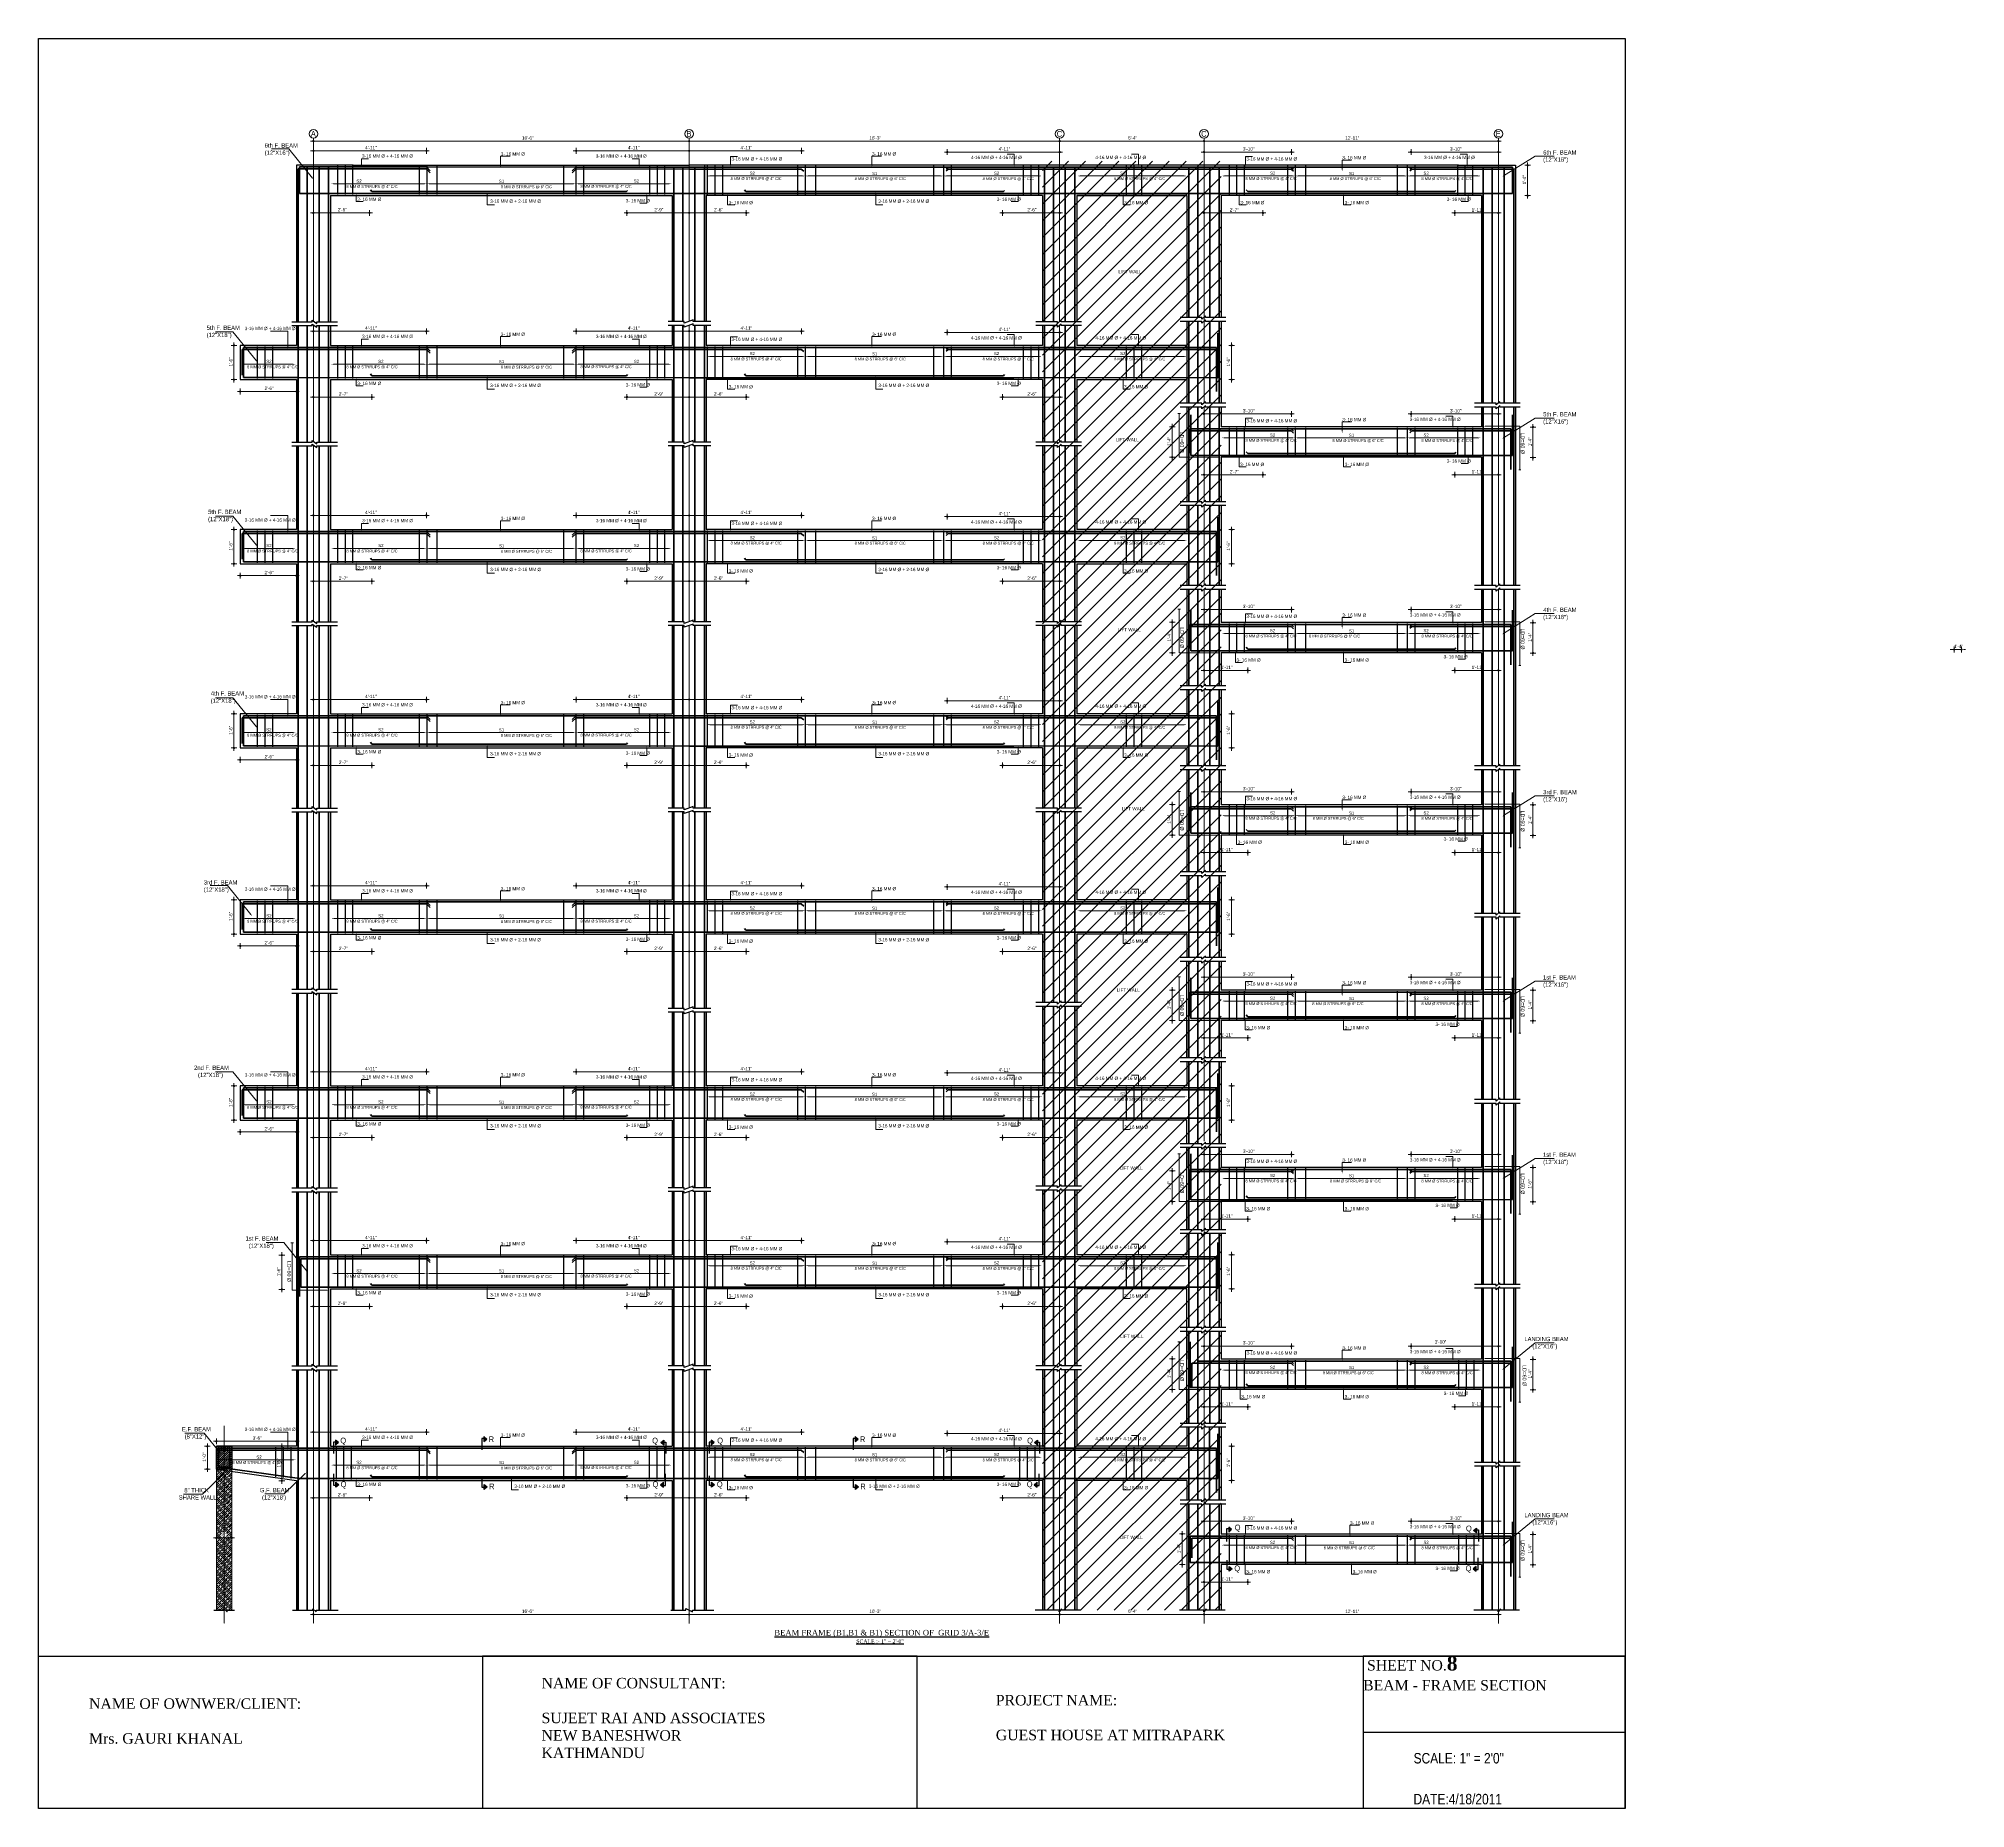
# Model space of a CAD drawing. Header units: inches. Extents: x 57837 to 133168, y 6972 to 27776.
# Drawn here: x 73178 to 77236, y 12664 to 16391 of the extents above; entities that cross this region are included whole.
import ezdxf

# ---------------------------------------------------------------- set-up
doc = ezdxf.new("R2010")
doc.units = ezdxf.units.IN
doc.header["$MEASUREMENT"] = 0
doc.linetypes.add('CENTER', pattern=[2, 1.25, -0.25, 0.25, -0.25])
doc.linetypes.add('CENTER2', pattern=[1.125, 0.75, -0.125, 0.125, -0.125])
for name, color, linetype, lineweight in [('CENTER', 9, 'CENTER', 5), ('DIM', 2, 'Continuous', 13), ('HACTH', 153, 'Continuous', 5), ('ROD', 1, 'Continuous', 40), ('STIRRUPS', 4, 'Continuous', 30)]:
    doc.layers.add(name, color=color, linetype=linetype, lineweight=lineweight)
for name, color, linetype in [('elevation', 3, 'Continuous'), ('text', 255, 'Continuous'), ('walls', 32, 'Continuous')]:
    doc.layers.add(name, color=color, linetype=linetype)
doc.styles.add('Arial', font='arial.ttf', dxfattribs={"height": 6.5})
doc.styles.get("Standard").update_dxf_attribs({"font": 'ARIALN.TTF', "height": 7})
doc.styles.add('style1', font='times.ttf', dxfattribs={"height": 8})

msp = doc.modelspace()

# ---------------------------------------------------------------- hatches: boundary and pattern name
at = {"lineweight": 13}
h = msp.add_hatch(color=256, dxfattribs=at)
edge = h.paths.add_edge_path()
edge.add_arc((73757.1, 16175), 1.42, 180, 540)
h = msp.add_hatch(color=256, dxfattribs=at)
edge = h.paths.add_edge_path()
edge.add_arc((73757.1, 16154.4), 1.42, 180, 540)
h = msp.add_hatch(color=256, dxfattribs=at)
edge = h.paths.add_edge_path()
edge.add_arc((73994.9, 16154.4), 1.42, 0, 360)
h = msp.add_hatch(color=256, dxfattribs=at)
edge = h.paths.add_edge_path()
edge.add_arc((74310.3, 16154.4), 1.42, 180, 540)
h = msp.add_hatch(color=256, dxfattribs=at)
edge = h.paths.add_edge_path()
edge.add_arc((74548.2, 16175), 1.42, 180, 540)
h = msp.add_hatch(color=256, dxfattribs=at)
edge = h.paths.add_edge_path()
edge.add_arc((74548.2, 16175), 1.42, 0, 360)
h = msp.add_hatch(color=256, dxfattribs=at)
edge = h.paths.add_edge_path()
edge.add_arc((74548.2, 16154.4), 1.42, 180, 540)
h = msp.add_hatch(color=256, dxfattribs=at)
edge = h.paths.add_edge_path()
edge.add_arc((74548.2, 16154.4), 1.42, 0, 360)
h = msp.add_hatch(color=256, dxfattribs=at)
edge = h.paths.add_edge_path()
edge.add_arc((74784.7, 16154.4), 1.42, 0, 360)
h = msp.add_hatch(color=256, dxfattribs=at)
edge = h.paths.add_edge_path()
edge.add_arc((75091.8, 16151.8), 1.42, 180, 540)
h = msp.add_hatch(color=256, dxfattribs=at)
edge = h.paths.add_edge_path()
edge.add_arc((75328.4, 16175), 1.42, 0, 360)
h = msp.add_hatch(color=256, dxfattribs=at)
edge = h.paths.add_edge_path()
edge.add_arc((75328.4, 16175), 1.42, 180, 540)
h = msp.add_hatch(color=256, dxfattribs=at)
edge = h.paths.add_edge_path()
edge.add_arc((75328.4, 16151.8), 1.42, 0, 360)
h = msp.add_hatch(color=256, dxfattribs=at)
edge = h.paths.add_edge_path()
edge.add_arc((75632.4, 16175), 1.42, 180, 540)
h = msp.add_hatch(color=256, dxfattribs=at)
edge = h.paths.add_edge_path()
edge.add_arc((75632.4, 16175), 1.42, 0, 360)
h = msp.add_hatch(color=256, dxfattribs=at)
edge = h.paths.add_edge_path()
edge.add_arc((75632.4, 16151.8), 1.42, 180, 540)
h = msp.add_hatch(color=256, dxfattribs=at)
edge = h.paths.add_edge_path()
edge.add_arc((75816.4, 16151.8), 1.42, 0, 360)
h = msp.add_hatch(color=256, dxfattribs=at)
edge = h.paths.add_edge_path()
edge.add_arc((76068.4, 16151.8), 1.42, 180, 540)
h = msp.add_hatch(color=256, dxfattribs=at)
edge = h.paths.add_edge_path()
edge.add_arc((76252.4, 16175), 1.42, 0, 360)
h = msp.add_hatch(color=256, dxfattribs=at)
edge = h.paths.add_edge_path()
edge.add_arc((76252.4, 16151.8), 1.42, 0, 360)
h = msp.add_hatch(color=256, dxfattribs=at)
edge = h.paths.add_edge_path()
edge.add_arc((76313.6, 16124.1), 1.42, 90, 450)
h = msp.add_hatch(color=256, dxfattribs=at)
edge = h.paths.add_edge_path()
edge.add_arc((76313.6, 16060.1), 1.42, -90, 270)
h = msp.add_hatch(color=256, dxfattribs=at)
edge = h.paths.add_edge_path()
edge.add_arc((73757.1, 16023.7), 1.42, 180, 540)
h = msp.add_hatch(color=256, dxfattribs=at)
edge = h.paths.add_edge_path()
edge.add_arc((73875.1, 16023.7), 1.42, 0, 360)
h = msp.add_hatch(color=256, dxfattribs=at)
edge = h.paths.add_edge_path()
edge.add_arc((74417.3, 16023.7), 1.42, 180, 540)
h = msp.add_hatch(color=256, dxfattribs=at)
edge = h.paths.add_edge_path()
edge.add_arc((74548.2, 16023.7), 1.42, 0, 360)
h = msp.add_hatch(color=256, dxfattribs=at)
edge = h.paths.add_edge_path()
edge.add_arc((74548.2, 16023.7), 1.42, 180, 540)
h = msp.add_hatch(color=256, dxfattribs=at)
edge = h.paths.add_edge_path()
edge.add_arc((74668.4, 16023.7), 1.42, 0, 360)
h = msp.add_hatch(color=256, dxfattribs=at)
edge = h.paths.add_edge_path()
edge.add_arc((75208.1, 16023.7), 1.42, 180, 540)
h = msp.add_hatch(color=256, dxfattribs=at)
edge = h.paths.add_edge_path()
edge.add_arc((75328.4, 16023.7), 1.42, 0, 360)
h = msp.add_hatch(color=256, dxfattribs=at)
edge = h.paths.add_edge_path()
edge.add_arc((75632.4, 16023.7), 1.42, 180, 540)
h = msp.add_hatch(color=256, dxfattribs=at)
edge = h.paths.add_edge_path()
edge.add_arc((75756.4, 16023.7), 1.42, 0, 360)
h = msp.add_hatch(color=256, dxfattribs=at)
edge = h.paths.add_edge_path()
edge.add_arc((76160.4, 16023.7), 1.42, 180, 540)
h = msp.add_hatch(color=256, dxfattribs=at)
edge = h.paths.add_edge_path()
edge.add_arc((76252.4, 16023.7), 1.42, 0, 360)
h = msp.add_hatch(color=256, dxfattribs=at)
edge = h.paths.add_edge_path()
edge.add_arc((73589.7, 15744.8), 1.42, 90, 450)
h = msp.add_hatch(color=256, dxfattribs=at)
edge = h.paths.add_edge_path()
edge.add_arc((73757.1, 15774.6), 1.42, 180, 540)
h = msp.add_hatch(color=256, dxfattribs=at)
edge = h.paths.add_edge_path()
edge.add_arc((73994.9, 15774.6), 1.42, 0, 360)
h = msp.add_hatch(color=256, dxfattribs=at)
edge = h.paths.add_edge_path()
edge.add_arc((74310.3, 15774.6), 1.42, 180, 540)
h = msp.add_hatch(color=256, dxfattribs=at)
edge = h.paths.add_edge_path()
edge.add_arc((74548.2, 15774.6), 1.42, 180, 540)
h = msp.add_hatch(color=256, dxfattribs=at)
edge = h.paths.add_edge_path()
edge.add_arc((74548.2, 15774.6), 1.42, 0, 360)
h = msp.add_hatch(color=256, dxfattribs=at)
edge = h.paths.add_edge_path()
edge.add_arc((74784.7, 15774.6), 1.42, 0, 360)
h = msp.add_hatch(color=256, dxfattribs=at)
edge = h.paths.add_edge_path()
edge.add_arc((75091.8, 15772), 1.42, 180, 540)
h = msp.add_hatch(color=256, dxfattribs=at)
edge = h.paths.add_edge_path()
edge.add_arc((75328.4, 15772), 1.42, 0, 360)
h = msp.add_hatch(color=256, dxfattribs=at)
edge = h.paths.add_edge_path()
edge.add_arc((75690.4, 15744.8), 1.42, 90, 450)
h = msp.add_hatch(color=256, dxfattribs=at)
edge = h.paths.add_edge_path()
edge.add_arc((73589.7, 15672.8), 1.42, -90, 270)
h = msp.add_hatch(color=256, dxfattribs=at)
edge = h.paths.add_edge_path()
edge.add_arc((75690.4, 15672.8), 1.42, -90, 270)
h = msp.add_hatch(color=256, dxfattribs=at)
edge = h.paths.add_edge_path()
edge.add_arc((73603, 15647.7), 1.42, 180, 540)
h = msp.add_hatch(color=256, dxfattribs=at)
edge = h.paths.add_edge_path()
edge.add_arc((73721.1, 15647.7), 1.42, 0, 360)
h = msp.add_hatch(color=256, dxfattribs=at)
edge = h.paths.add_edge_path()
edge.add_arc((73757.1, 15636), 1.42, 180, 540)
h = msp.add_hatch(color=256, dxfattribs=at)
edge = h.paths.add_edge_path()
edge.add_arc((73880, 15636), 1.42, 0, 360)
h = msp.add_hatch(color=256, dxfattribs=at)
edge = h.paths.add_edge_path()
edge.add_arc((74417.3, 15636), 1.42, 180, 540)
h = msp.add_hatch(color=256, dxfattribs=at)
edge = h.paths.add_edge_path()
edge.add_arc((74548.2, 15636), 1.42, 180, 540)
h = msp.add_hatch(color=256, dxfattribs=at)
edge = h.paths.add_edge_path()
edge.add_arc((74548.2, 15636), 1.42, 0, 360)
h = msp.add_hatch(color=256, dxfattribs=at)
edge = h.paths.add_edge_path()
edge.add_arc((74668.4, 15636), 1.42, 0, 360)
h = msp.add_hatch(color=256, dxfattribs=at)
edge = h.paths.add_edge_path()
edge.add_arc((75208.1, 15636), 1.42, 180, 540)
h = msp.add_hatch(color=256, dxfattribs=at)
edge = h.paths.add_edge_path()
edge.add_arc((75328.4, 15636), 1.42, 0, 360)
h = msp.add_hatch(color=256, dxfattribs=at)
edge = h.paths.add_edge_path()
edge.add_arc((75632.4, 15600.4), 1.42, 180, 540)
h = msp.add_hatch(color=256, dxfattribs=at)
edge = h.paths.add_edge_path()
edge.add_arc((75816.4, 15600.4), 1.42, 0, 360)
h = msp.add_hatch(color=256, dxfattribs=at)
edge = h.paths.add_edge_path()
edge.add_arc((76068.4, 15600.4), 1.42, 180, 540)
h = msp.add_hatch(color=256, dxfattribs=at)
edge = h.paths.add_edge_path()
edge.add_arc((76252.4, 15600.4), 1.42, 0, 360)
h = msp.add_hatch(color=256, dxfattribs=at)
edge = h.paths.add_edge_path()
edge.add_arc((75565.4, 15573.5), 1.42, 90, 450)
h = msp.add_hatch(color=256, dxfattribs=at)
edge = h.paths.add_edge_path()
edge.add_arc((76325, 15572.7), 1.42, 90, 450)
h = msp.add_hatch(color=256, dxfattribs=at)
edge = h.paths.add_edge_path()
edge.add_arc((75565.4, 15509.2), 1.42, -90, 270)
h = msp.add_hatch(color=256, dxfattribs=at)
edge = h.paths.add_edge_path()
edge.add_arc((76325, 15508.7), 1.42, -90, 270)
h = msp.add_hatch(color=256, dxfattribs=at)
edge = h.paths.add_edge_path()
edge.add_arc((75632.4, 15472.4), 1.42, 180, 540)
h = msp.add_hatch(color=256, dxfattribs=at)
edge = h.paths.add_edge_path()
edge.add_arc((75756.4, 15472.4), 1.42, 0, 360)
h = msp.add_hatch(color=256, dxfattribs=at)
edge = h.paths.add_edge_path()
edge.add_arc((76160.4, 15472.4), 1.42, 180, 540)
h = msp.add_hatch(color=256, dxfattribs=at)
edge = h.paths.add_edge_path()
edge.add_arc((76252.4, 15472.4), 1.42, 0, 360)
h = msp.add_hatch(color=256, dxfattribs=at)
edge = h.paths.add_edge_path()
edge.add_arc((73757.1, 15386.8), 1.42, 180, 540)
h = msp.add_hatch(color=256, dxfattribs=at)
edge = h.paths.add_edge_path()
edge.add_arc((73994.9, 15386.8), 1.42, 0, 360)
h = msp.add_hatch(color=256, dxfattribs=at)
edge = h.paths.add_edge_path()
edge.add_arc((74310.3, 15386.8), 1.42, 180, 540)
h = msp.add_hatch(color=256, dxfattribs=at)
edge = h.paths.add_edge_path()
edge.add_arc((74548.2, 15386.8), 1.42, 180, 540)
h = msp.add_hatch(color=256, dxfattribs=at)
edge = h.paths.add_edge_path()
edge.add_arc((74548.2, 15386.8), 1.42, 0, 360)
h = msp.add_hatch(color=256, dxfattribs=at)
edge = h.paths.add_edge_path()
edge.add_arc((74784.7, 15386.8), 1.42, 0, 360)
h = msp.add_hatch(color=256, dxfattribs=at)
edge = h.paths.add_edge_path()
edge.add_arc((75091.8, 15384.3), 1.42, 180, 540)
h = msp.add_hatch(color=256, dxfattribs=at)
edge = h.paths.add_edge_path()
edge.add_arc((75328.4, 15384.3), 1.42, 0, 360)
h = msp.add_hatch(color=256, dxfattribs=at)
edge = h.paths.add_edge_path()
edge.add_arc((73589.7, 15357), 1.42, 90, 450)
h = msp.add_hatch(color=256, dxfattribs=at)
edge = h.paths.add_edge_path()
edge.add_arc((75690.4, 15357), 1.42, 90, 450)
h = msp.add_hatch(color=256, dxfattribs=at)
edge = h.paths.add_edge_path()
edge.add_arc((73589.7, 15285), 1.42, -90, 270)
h = msp.add_hatch(color=256, dxfattribs=at)
edge = h.paths.add_edge_path()
edge.add_arc((73603, 15260), 1.42, 180, 540)
h = msp.add_hatch(color=256, dxfattribs=at)
edge = h.paths.add_edge_path()
edge.add_arc((73721.1, 15260), 1.42, 0, 360)
h = msp.add_hatch(color=256, dxfattribs=at)
edge = h.paths.add_edge_path()
edge.add_arc((75690.4, 15285), 1.42, -90, 270)
h = msp.add_hatch(color=256, dxfattribs=at)
edge = h.paths.add_edge_path()
edge.add_arc((73757.1, 15248.2), 1.42, 180, 540)
h = msp.add_hatch(color=256, dxfattribs=at)
edge = h.paths.add_edge_path()
edge.add_arc((73880, 15248.2), 1.42, 0, 360)
h = msp.add_hatch(color=256, dxfattribs=at)
edge = h.paths.add_edge_path()
edge.add_arc((74417.3, 15248.2), 1.42, 180, 540)
h = msp.add_hatch(color=256, dxfattribs=at)
edge = h.paths.add_edge_path()
edge.add_arc((74548.2, 15248.2), 1.42, 180, 540)
h = msp.add_hatch(color=256, dxfattribs=at)
edge = h.paths.add_edge_path()
edge.add_arc((74548.2, 15248.2), 1.42, 0, 360)
h = msp.add_hatch(color=256, dxfattribs=at)
edge = h.paths.add_edge_path()
edge.add_arc((74668.4, 15248.2), 1.42, 0, 360)
h = msp.add_hatch(color=256, dxfattribs=at)
edge = h.paths.add_edge_path()
edge.add_arc((75208.1, 15248.2), 1.42, 180, 540)
h = msp.add_hatch(color=256, dxfattribs=at)
edge = h.paths.add_edge_path()
edge.add_arc((75328.4, 15248.2), 1.42, 0, 360)
h = msp.add_hatch(color=256, dxfattribs=at)
edge = h.paths.add_edge_path()
edge.add_arc((75632.4, 15188.7), 1.42, 180, 540)
h = msp.add_hatch(color=256, dxfattribs=at)
edge = h.paths.add_edge_path()
edge.add_arc((75816.4, 15188.7), 1.42, 0, 360)
h = msp.add_hatch(color=256, dxfattribs=at)
edge = h.paths.add_edge_path()
edge.add_arc((76068.4, 15188.7), 1.42, 180, 540)
h = msp.add_hatch(color=256, dxfattribs=at)
edge = h.paths.add_edge_path()
edge.add_arc((76252.4, 15188.7), 1.42, 0, 360)
h = msp.add_hatch(color=256, dxfattribs=at)
edge = h.paths.add_edge_path()
edge.add_arc((75565.4, 15161.8), 1.42, 90, 450)
h = msp.add_hatch(color=256, dxfattribs=at)
edge = h.paths.add_edge_path()
edge.add_arc((76325, 15161), 1.42, 90, 450)
h = msp.add_hatch(color=256, dxfattribs=at)
edge = h.paths.add_edge_path()
edge.add_arc((75565.4, 15097.4), 1.42, -90, 270)
h = msp.add_hatch(color=256, dxfattribs=at)
edge = h.paths.add_edge_path()
edge.add_arc((76325, 15097), 1.42, -90, 270)
h = msp.add_hatch(color=256, dxfattribs=at)
edge = h.paths.add_edge_path()
edge.add_arc((77211.7, 15104.5), 1.42, 0, 360)
h = msp.add_hatch(color=256, dxfattribs=at)
edge = h.paths.add_edge_path()
edge.add_arc((77227.7, 15104.5), 1.42, 180, 540)
h = msp.add_hatch(color=256, dxfattribs=at)
edge = h.paths.add_edge_path()
edge.add_arc((75632.4, 15060.6), 1.42, 180, 540)
h = msp.add_hatch(color=256, dxfattribs=at)
edge = h.paths.add_edge_path()
edge.add_arc((75724.4, 15060.6), 1.42, 0, 360)
h = msp.add_hatch(color=256, dxfattribs=at)
edge = h.paths.add_edge_path()
edge.add_arc((76160.4, 15060.6), 1.42, 180, 540)
h = msp.add_hatch(color=256, dxfattribs=at)
edge = h.paths.add_edge_path()
edge.add_arc((76252.4, 15060.6), 1.42, 0, 360)
h = msp.add_hatch(color=256, dxfattribs=at)
edge = h.paths.add_edge_path()
edge.add_arc((73757.1, 14999.1), 1.42, 180, 540)
h = msp.add_hatch(color=256, dxfattribs=at)
edge = h.paths.add_edge_path()
edge.add_arc((73994.9, 14999.1), 1.42, 0, 360)
h = msp.add_hatch(color=256, dxfattribs=at)
edge = h.paths.add_edge_path()
edge.add_arc((74310.3, 14999.1), 1.42, 180, 540)
h = msp.add_hatch(color=256, dxfattribs=at)
edge = h.paths.add_edge_path()
edge.add_arc((74548.2, 14999.1), 1.42, 180, 540)
h = msp.add_hatch(color=256, dxfattribs=at)
edge = h.paths.add_edge_path()
edge.add_arc((74548.2, 14999.1), 1.42, 0, 360)
h = msp.add_hatch(color=256, dxfattribs=at)
edge = h.paths.add_edge_path()
edge.add_arc((74784.7, 14999.1), 1.42, 0, 360)
h = msp.add_hatch(color=256, dxfattribs=at)
edge = h.paths.add_edge_path()
edge.add_arc((75091.8, 14996.5), 1.42, 180, 540)
h = msp.add_hatch(color=256, dxfattribs=at)
edge = h.paths.add_edge_path()
edge.add_arc((75328.4, 14996.5), 1.42, 0, 360)
h = msp.add_hatch(color=256, dxfattribs=at)
edge = h.paths.add_edge_path()
edge.add_arc((73589.7, 14969.3), 1.42, 90, 450)
h = msp.add_hatch(color=256, dxfattribs=at)
edge = h.paths.add_edge_path()
edge.add_arc((75690.4, 14969.3), 1.42, 90, 450)
h = msp.add_hatch(color=256, dxfattribs=at)
edge = h.paths.add_edge_path()
edge.add_arc((73589.7, 14897.3), 1.42, -90, 270)
h = msp.add_hatch(color=256, dxfattribs=at)
edge = h.paths.add_edge_path()
edge.add_arc((75690.4, 14897.3), 1.42, -90, 270)
h = msp.add_hatch(color=256, dxfattribs=at)
edge = h.paths.add_edge_path()
edge.add_arc((73603, 14872.2), 1.42, 180, 540)
h = msp.add_hatch(color=256, dxfattribs=at)
edge = h.paths.add_edge_path()
edge.add_arc((73721.1, 14872.2), 1.42, 0, 360)
h = msp.add_hatch(color=256, dxfattribs=at)
edge = h.paths.add_edge_path()
edge.add_arc((73757.1, 14860.5), 1.42, 180, 540)
h = msp.add_hatch(color=256, dxfattribs=at)
edge = h.paths.add_edge_path()
edge.add_arc((73880, 14860.5), 1.42, 0, 360)
h = msp.add_hatch(color=256, dxfattribs=at)
edge = h.paths.add_edge_path()
edge.add_arc((74417.3, 14860.5), 1.42, 180, 540)
h = msp.add_hatch(color=256, dxfattribs=at)
edge = h.paths.add_edge_path()
edge.add_arc((74548.2, 14860.5), 1.42, 180, 540)
h = msp.add_hatch(color=256, dxfattribs=at)
edge = h.paths.add_edge_path()
edge.add_arc((74548.2, 14860.5), 1.42, 0, 360)
h = msp.add_hatch(color=256, dxfattribs=at)
edge = h.paths.add_edge_path()
edge.add_arc((74668.4, 14860.5), 1.42, 0, 360)
h = msp.add_hatch(color=256, dxfattribs=at)
edge = h.paths.add_edge_path()
edge.add_arc((75208.1, 14860.5), 1.42, 180, 540)
h = msp.add_hatch(color=256, dxfattribs=at)
edge = h.paths.add_edge_path()
edge.add_arc((75328.4, 14860.5), 1.42, 0, 360)
h = msp.add_hatch(color=256, dxfattribs=at)
edge = h.paths.add_edge_path()
edge.add_arc((75565.4, 14778.1), 1.42, 90, 450)
h = msp.add_hatch(color=256, dxfattribs=at)
edge = h.paths.add_edge_path()
edge.add_arc((75632.4, 14804.9), 1.42, 180, 540)
h = msp.add_hatch(color=256, dxfattribs=at)
edge = h.paths.add_edge_path()
edge.add_arc((75816.4, 14804.9), 1.42, 0, 360)
h = msp.add_hatch(color=256, dxfattribs=at)
edge = h.paths.add_edge_path()
edge.add_arc((76068.4, 14804.9), 1.42, 180, 540)
h = msp.add_hatch(color=256, dxfattribs=at)
edge = h.paths.add_edge_path()
edge.add_arc((76252.4, 14804.9), 1.42, 0, 360)
h = msp.add_hatch(color=256, dxfattribs=at)
edge = h.paths.add_edge_path()
edge.add_arc((76325, 14777.2), 1.42, 90, 450)
h = msp.add_hatch(color=256, dxfattribs=at)
edge = h.paths.add_edge_path()
edge.add_arc((75565.4, 14713.7), 1.42, -90, 270)
h = msp.add_hatch(color=256, dxfattribs=at)
edge = h.paths.add_edge_path()
edge.add_arc((76325, 14713.2), 1.42, -90, 270)
h = msp.add_hatch(color=256, dxfattribs=at)
edge = h.paths.add_edge_path()
edge.add_arc((75632.4, 14676.9), 1.42, 180, 540)
h = msp.add_hatch(color=256, dxfattribs=at)
edge = h.paths.add_edge_path()
edge.add_arc((75724.4, 14676.9), 1.42, 0, 360)
h = msp.add_hatch(color=256, dxfattribs=at)
edge = h.paths.add_edge_path()
edge.add_arc((76160.4, 14676.9), 1.42, 180, 540)
h = msp.add_hatch(color=256, dxfattribs=at)
edge = h.paths.add_edge_path()
edge.add_arc((76252.4, 14676.9), 1.42, 0, 360)
h = msp.add_hatch(color=256, dxfattribs=at)
edge = h.paths.add_edge_path()
edge.add_arc((73757.1, 14607.3), 1.42, 180, 540)
h = msp.add_hatch(color=256, dxfattribs=at)
edge = h.paths.add_edge_path()
edge.add_arc((73994.9, 14607.3), 1.42, 0, 360)
h = msp.add_hatch(color=256, dxfattribs=at)
edge = h.paths.add_edge_path()
edge.add_arc((74310.3, 14607.3), 1.42, 180, 540)
h = msp.add_hatch(color=256, dxfattribs=at)
edge = h.paths.add_edge_path()
edge.add_arc((74548.2, 14607.3), 1.42, 180, 540)
h = msp.add_hatch(color=256, dxfattribs=at)
edge = h.paths.add_edge_path()
edge.add_arc((74548.2, 14607.3), 1.42, 0, 360)
h = msp.add_hatch(color=256, dxfattribs=at)
edge = h.paths.add_edge_path()
edge.add_arc((74784.7, 14607.3), 1.42, 0, 360)
h = msp.add_hatch(color=256, dxfattribs=at)
edge = h.paths.add_edge_path()
edge.add_arc((73589.7, 14577.5), 1.42, 90, 450)
h = msp.add_hatch(color=256, dxfattribs=at)
edge = h.paths.add_edge_path()
edge.add_arc((75091.8, 14604.8), 1.42, 180, 540)
h = msp.add_hatch(color=256, dxfattribs=at)
edge = h.paths.add_edge_path()
edge.add_arc((75328.4, 14604.8), 1.42, 0, 360)
h = msp.add_hatch(color=256, dxfattribs=at)
edge = h.paths.add_edge_path()
edge.add_arc((75690.4, 14577.5), 1.42, 90, 450)
h = msp.add_hatch(color=256, dxfattribs=at)
edge = h.paths.add_edge_path()
edge.add_arc((73589.7, 14505.5), 1.42, -90, 270)
h = msp.add_hatch(color=256, dxfattribs=at)
edge = h.paths.add_edge_path()
edge.add_arc((75690.4, 14505.5), 1.42, -90, 270)
h = msp.add_hatch(color=256, dxfattribs=at)
edge = h.paths.add_edge_path()
edge.add_arc((73603, 14480.5), 1.42, 180, 540)
h = msp.add_hatch(color=256, dxfattribs=at)
edge = h.paths.add_edge_path()
edge.add_arc((73721.1, 14480.5), 1.42, 0, 360)
h = msp.add_hatch(color=256, dxfattribs=at)
edge = h.paths.add_edge_path()
edge.add_arc((73757.1, 14468.7), 1.42, 180, 540)
h = msp.add_hatch(color=256, dxfattribs=at)
edge = h.paths.add_edge_path()
edge.add_arc((73880, 14468.7), 1.42, 0, 360)
h = msp.add_hatch(color=256, dxfattribs=at)
edge = h.paths.add_edge_path()
edge.add_arc((74417.3, 14468.7), 1.42, 180, 540)
h = msp.add_hatch(color=256, dxfattribs=at)
edge = h.paths.add_edge_path()
edge.add_arc((74548.2, 14468.7), 1.42, 180, 540)
h = msp.add_hatch(color=256, dxfattribs=at)
edge = h.paths.add_edge_path()
edge.add_arc((74548.2, 14468.7), 1.42, 0, 360)
h = msp.add_hatch(color=256, dxfattribs=at)
edge = h.paths.add_edge_path()
edge.add_arc((74668.4, 14468.7), 1.42, 0, 360)
h = msp.add_hatch(color=256, dxfattribs=at)
edge = h.paths.add_edge_path()
edge.add_arc((75208.1, 14468.7), 1.42, 180, 540)
h = msp.add_hatch(color=256, dxfattribs=at)
edge = h.paths.add_edge_path()
edge.add_arc((75328.4, 14468.7), 1.42, 0, 360)
h = msp.add_hatch(color=256, dxfattribs=at)
edge = h.paths.add_edge_path()
edge.add_arc((75632.4, 14414.7), 1.42, 180, 540)
h = msp.add_hatch(color=256, dxfattribs=at)
edge = h.paths.add_edge_path()
edge.add_arc((75816.4, 14414.7), 1.42, 0, 360)
h = msp.add_hatch(color=256, dxfattribs=at)
edge = h.paths.add_edge_path()
edge.add_arc((76068.4, 14414.7), 1.42, 180, 540)
h = msp.add_hatch(color=256, dxfattribs=at)
edge = h.paths.add_edge_path()
edge.add_arc((76252.4, 14414.7), 1.42, 0, 360)
h = msp.add_hatch(color=256, dxfattribs=at)
edge = h.paths.add_edge_path()
edge.add_arc((75565.4, 14387.4), 1.42, 90, 450)
h = msp.add_hatch(color=256, dxfattribs=at)
edge = h.paths.add_edge_path()
edge.add_arc((76325, 14387), 1.42, 90, 450)
h = msp.add_hatch(color=256, dxfattribs=at)
edge = h.paths.add_edge_path()
edge.add_arc((75565.4, 14323.4), 1.42, -90, 270)
h = msp.add_hatch(color=256, dxfattribs=at)
edge = h.paths.add_edge_path()
edge.add_arc((76325, 14323), 1.42, -90, 270)
h = msp.add_hatch(color=256, dxfattribs=at)
edge = h.paths.add_edge_path()
edge.add_arc((75632.4, 14286.6), 1.42, 180, 540)
h = msp.add_hatch(color=256, dxfattribs=at)
edge = h.paths.add_edge_path()
edge.add_arc((75724.4, 14286.6), 1.42, 0, 360)
h = msp.add_hatch(color=256, dxfattribs=at)
edge = h.paths.add_edge_path()
edge.add_arc((76160.4, 14286.6), 1.42, 180, 540)
h = msp.add_hatch(color=256, dxfattribs=at)
edge = h.paths.add_edge_path()
edge.add_arc((76252.4, 14286.6), 1.42, 0, 360)
h = msp.add_hatch(color=256, dxfattribs=at)
edge = h.paths.add_edge_path()
edge.add_arc((73757.1, 14215.6), 1.42, 180, 540)
h = msp.add_hatch(color=256, dxfattribs=at)
edge = h.paths.add_edge_path()
edge.add_arc((73994.9, 14215.6), 1.42, 0, 360)
h = msp.add_hatch(color=256, dxfattribs=at)
edge = h.paths.add_edge_path()
edge.add_arc((74310.3, 14215.6), 1.42, 180, 540)
h = msp.add_hatch(color=256, dxfattribs=at)
edge = h.paths.add_edge_path()
edge.add_arc((74548.2, 14215.6), 1.42, 180, 540)
h = msp.add_hatch(color=256, dxfattribs=at)
edge = h.paths.add_edge_path()
edge.add_arc((74548.2, 14215.6), 1.42, 0, 360)
h = msp.add_hatch(color=256, dxfattribs=at)
edge = h.paths.add_edge_path()
edge.add_arc((74784.7, 14215.6), 1.42, 0, 360)
h = msp.add_hatch(color=256, dxfattribs=at)
edge = h.paths.add_edge_path()
edge.add_arc((75091.8, 14213), 1.42, 180, 540)
h = msp.add_hatch(color=256, dxfattribs=at)
edge = h.paths.add_edge_path()
edge.add_arc((75328.4, 14213), 1.42, 0, 360)
h = msp.add_hatch(color=256, dxfattribs=at)
edge = h.paths.add_edge_path()
edge.add_arc((73589.7, 14185.8), 1.42, 90, 450)
h = msp.add_hatch(color=256, dxfattribs=at)
edge = h.paths.add_edge_path()
edge.add_arc((75690.4, 14185.8), 1.42, 90, 450)
h = msp.add_hatch(color=256, dxfattribs=at)
edge = h.paths.add_edge_path()
edge.add_arc((73589.7, 14113.8), 1.42, -90, 270)
h = msp.add_hatch(color=256, dxfattribs=at)
edge = h.paths.add_edge_path()
edge.add_arc((73603, 14088.8), 1.42, 180, 540)
h = msp.add_hatch(color=256, dxfattribs=at)
edge = h.paths.add_edge_path()
edge.add_arc((73721.1, 14088.8), 1.42, 0, 360)
h = msp.add_hatch(color=256, dxfattribs=at)
edge = h.paths.add_edge_path()
edge.add_arc((75690.4, 14113.8), 1.42, -90, 270)
h = msp.add_hatch(color=256, dxfattribs=at)
edge = h.paths.add_edge_path()
edge.add_arc((73757.1, 14077), 1.42, 180, 540)
h = msp.add_hatch(color=256, dxfattribs=at)
edge = h.paths.add_edge_path()
edge.add_arc((73880, 14077), 1.42, 0, 360)
h = msp.add_hatch(color=256, dxfattribs=at)
edge = h.paths.add_edge_path()
edge.add_arc((74417.3, 14077), 1.42, 180, 540)
h = msp.add_hatch(color=256, dxfattribs=at)
edge = h.paths.add_edge_path()
edge.add_arc((74548.2, 14077), 1.42, 0, 360)
h = msp.add_hatch(color=256, dxfattribs=at)
edge = h.paths.add_edge_path()
edge.add_arc((74548.2, 14077), 1.42, 180, 540)
h = msp.add_hatch(color=256, dxfattribs=at)
edge = h.paths.add_edge_path()
edge.add_arc((74668.4, 14077), 1.42, 0, 360)
h = msp.add_hatch(color=256, dxfattribs=at)
edge = h.paths.add_edge_path()
edge.add_arc((75208.1, 14077), 1.42, 180, 540)
h = msp.add_hatch(color=256, dxfattribs=at)
edge = h.paths.add_edge_path()
edge.add_arc((75328.4, 14077), 1.42, 0, 360)
h = msp.add_hatch(color=256, dxfattribs=at)
edge = h.paths.add_edge_path()
edge.add_arc((75632.4, 14041.4), 1.42, 180, 540)
h = msp.add_hatch(color=256, dxfattribs=at)
edge = h.paths.add_edge_path()
edge.add_arc((75816.4, 14041.4), 1.42, 0, 360)
h = msp.add_hatch(color=256, dxfattribs=at)
edge = h.paths.add_edge_path()
edge.add_arc((76068.4, 14041.4), 1.42, 180, 540)
h = msp.add_hatch(color=256, dxfattribs=at)
edge = h.paths.add_edge_path()
edge.add_arc((76252.4, 14041.4), 1.42, 0, 360)
h = msp.add_hatch(color=256, dxfattribs=at)
edge = h.paths.add_edge_path()
edge.add_arc((75565.4, 14006.6), 1.42, 90, 450)
h = msp.add_hatch(color=256, dxfattribs=at)
edge = h.paths.add_edge_path()
edge.add_arc((76325, 14013.8), 1.42, 90, 450)
h = msp.add_hatch(color=256, dxfattribs=at)
edge = h.paths.add_edge_path()
edge.add_arc((75565.4, 13942.2), 1.42, -90, 270)
h = msp.add_hatch(color=256, dxfattribs=at)
edge = h.paths.add_edge_path()
edge.add_arc((76325, 13941.8), 1.42, -90, 270)
h = msp.add_hatch(color=256, dxfattribs=at)
edge = h.paths.add_edge_path()
edge.add_arc((75632.4, 13905.4), 1.42, 180, 540)
h = msp.add_hatch(color=256, dxfattribs=at)
edge = h.paths.add_edge_path()
edge.add_arc((75724.4, 13905.4), 1.42, 0, 360)
h = msp.add_hatch(color=256, dxfattribs=at)
edge = h.paths.add_edge_path()
edge.add_arc((76160.4, 13905.4), 1.42, 180, 540)
h = msp.add_hatch(color=256, dxfattribs=at)
edge = h.paths.add_edge_path()
edge.add_arc((76252.4, 13905.4), 1.42, 0, 360)
h = msp.add_hatch(color=256, dxfattribs=at)
edge = h.paths.add_edge_path()
edge.add_arc((73757.1, 13860), 1.42, 180, 540)
h = msp.add_hatch(color=256, dxfattribs=at)
edge = h.paths.add_edge_path()
edge.add_arc((73994.9, 13860), 1.42, 0, 360)
h = msp.add_hatch(color=256, dxfattribs=at)
edge = h.paths.add_edge_path()
edge.add_arc((74310.3, 13860), 1.42, 180, 540)
h = msp.add_hatch(color=256, dxfattribs=at)
edge = h.paths.add_edge_path()
edge.add_arc((74548.2, 13860), 1.42, 180, 540)
h = msp.add_hatch(color=256, dxfattribs=at)
edge = h.paths.add_edge_path()
edge.add_arc((74548.2, 13860), 1.42, 0, 360)
h = msp.add_hatch(color=256, dxfattribs=at)
edge = h.paths.add_edge_path()
edge.add_arc((74784.7, 13860), 1.42, 0, 360)
h = msp.add_hatch(color=256, dxfattribs=at)
edge = h.paths.add_edge_path()
edge.add_arc((75091.8, 13857.5), 1.42, 180, 540)
h = msp.add_hatch(color=256, dxfattribs=at)
edge = h.paths.add_edge_path()
edge.add_arc((75328.4, 13857.5), 1.42, 0, 360)
h = msp.add_hatch(color=256, dxfattribs=at)
edge = h.paths.add_edge_path()
edge.add_arc((73690.5, 13829.4), 1.42, 90, 450)
h = msp.add_hatch(color=256, dxfattribs=at)
edge = h.paths.add_edge_path()
edge.add_arc((75690.4, 13830.2), 1.42, 90, 450)
h = msp.add_hatch(color=256, dxfattribs=at)
edge = h.paths.add_edge_path()
edge.add_arc((73690.5, 13757.4), 1.42, -90, 270)
h = msp.add_hatch(color=256, dxfattribs=at)
edge = h.paths.add_edge_path()
edge.add_arc((75690.4, 13758.2), 1.42, -90, 270)
h = msp.add_hatch(color=256, dxfattribs=at)
edge = h.paths.add_edge_path()
edge.add_arc((73757.1, 13721.4), 1.42, 180, 540)
h = msp.add_hatch(color=256, dxfattribs=at)
edge = h.paths.add_edge_path()
edge.add_arc((73875.1, 13721.4), 1.42, 0, 360)
h = msp.add_hatch(color=256, dxfattribs=at)
edge = h.paths.add_edge_path()
edge.add_arc((74417.3, 13721.4), 1.42, 180, 540)
h = msp.add_hatch(color=256, dxfattribs=at)
edge = h.paths.add_edge_path()
edge.add_arc((74548.2, 13721.4), 1.42, 0, 360)
h = msp.add_hatch(color=256, dxfattribs=at)
edge = h.paths.add_edge_path()
edge.add_arc((74548.2, 13721.4), 1.42, 180, 540)
h = msp.add_hatch(color=256, dxfattribs=at)
edge = h.paths.add_edge_path()
edge.add_arc((74668.4, 13721.4), 1.42, 0, 360)
h = msp.add_hatch(color=256, dxfattribs=at)
edge = h.paths.add_edge_path()
edge.add_arc((75208.1, 13721.4), 1.42, 180, 540)
h = msp.add_hatch(color=256, dxfattribs=at)
edge = h.paths.add_edge_path()
edge.add_arc((75328.4, 13721.4), 1.42, 0, 360)
h = msp.add_hatch(color=256, dxfattribs=at)
edge = h.paths.add_edge_path()
edge.add_arc((75632.4, 13637.7), 1.42, 180, 540)
h = msp.add_hatch(color=256, dxfattribs=at)
edge = h.paths.add_edge_path()
edge.add_arc((75816.4, 13637.7), 1.42, 0, 360)
h = msp.add_hatch(color=256, dxfattribs=at)
edge = h.paths.add_edge_path()
edge.add_arc((76068.4, 13637.7), 1.42, 180, 540)
h = msp.add_hatch(color=256, dxfattribs=at)
edge = h.paths.add_edge_path()
edge.add_arc((76252.4, 13637.7), 1.42, 0, 360)
h = msp.add_hatch(color=256, dxfattribs=at)
edge = h.paths.add_edge_path()
edge.add_arc((75565.4, 13610.8), 1.42, 90, 450)
h = msp.add_hatch(color=256, dxfattribs=at)
edge = h.paths.add_edge_path()
edge.add_arc((76325, 13610), 1.42, 90, 450)
h = msp.add_hatch(color=256, dxfattribs=at)
edge = h.paths.add_edge_path()
edge.add_arc((75565.4, 13546.5), 1.42, -90, 270)
h = msp.add_hatch(color=256, dxfattribs=at)
edge = h.paths.add_edge_path()
edge.add_arc((76325, 13546), 1.42, -90, 270)
h = msp.add_hatch(color=256, dxfattribs=at)
edge = h.paths.add_edge_path()
edge.add_arc((75632.4, 13509.7), 1.42, 180, 540)
h = msp.add_hatch(color=256, dxfattribs=at)
edge = h.paths.add_edge_path()
edge.add_arc((75724.4, 13509.7), 1.42, 0, 360)
h = msp.add_hatch(color=256, dxfattribs=at)
edge = h.paths.add_edge_path()
edge.add_arc((76160.4, 13509.7), 1.42, 180, 540)
h = msp.add_hatch(color=256, dxfattribs=at)
edge = h.paths.add_edge_path()
edge.add_arc((76252.4, 13509.7), 1.42, 0, 360)
h = msp.add_hatch(color=256, dxfattribs=at)
edge = h.paths.add_edge_path()
edge.add_arc((73552.9, 13437.6), 1.42, 180, 540)
h = msp.add_hatch(color=256, dxfattribs=at)
edge = h.paths.add_edge_path()
edge.add_arc((73721.1, 13437.6), 1.42, 0, 360)
h = msp.add_hatch(color=256, dxfattribs=at)
edge = h.paths.add_edge_path()
edge.add_arc((73757.1, 13456.8), 1.42, 180, 540)
h = msp.add_hatch(color=256, dxfattribs=at)
edge = h.paths.add_edge_path()
edge.add_arc((73994.9, 13456.8), 1.42, 0, 360)
h = msp.add_hatch(color=256, dxfattribs=at)
edge = h.paths.add_edge_path()
edge.add_arc((74310.3, 13456.8), 1.42, 180, 540)
h = msp.add_hatch(color=256, dxfattribs=at)
edge = h.paths.add_edge_path()
edge.add_arc((74548.2, 13456.8), 1.42, 180, 540)
h = msp.add_hatch(color=256, dxfattribs=at)
edge = h.paths.add_edge_path()
edge.add_arc((74548.2, 13456.8), 1.42, 0, 360)
h = msp.add_hatch(color=256, dxfattribs=at)
edge = h.paths.add_edge_path()
edge.add_arc((74784.7, 13456.8), 1.42, 0, 360)
h = msp.add_hatch(color=256, dxfattribs=at)
edge = h.paths.add_edge_path()
edge.add_arc((75091.8, 13454.2), 1.42, 180, 540)
h = msp.add_hatch(color=256, dxfattribs=at)
edge = h.paths.add_edge_path()
edge.add_arc((75328.4, 13454.2), 1.42, 0, 360)
h = msp.add_hatch(color=256, dxfattribs=at)
edge = h.paths.add_edge_path()
edge.add_arc((73533.7, 13427), 1.42, 90, 450)
h = msp.add_hatch(color=256, dxfattribs=at)
edge = h.paths.add_edge_path()
edge.add_arc((73690.5, 13427), 1.42, 90, 450)
h = msp.add_hatch(color=256, dxfattribs=at)
edge = h.paths.add_edge_path()
edge.add_arc((75690.4, 13427), 1.42, 90, 450)
h = msp.add_hatch(color=256, dxfattribs=at)
edge = h.paths.add_edge_path()
edge.add_arc((73533.7, 13379), 1.42, -90, 270)
h = msp.add_hatch(color=256, dxfattribs=at)
edge = h.paths.add_edge_path()
edge.add_arc((73690.5, 13354.2), 1.42, -90, 270)
h = msp.add_hatch(color=256, dxfattribs=at)
edge = h.paths.add_edge_path()
edge.add_arc((75690.4, 13355), 1.42, -90, 270)
h = msp.add_hatch(color=256, dxfattribs=at)
edge = h.paths.add_edge_path()
edge.add_arc((73757.1, 13318.2), 1.42, 180, 540)
h = msp.add_hatch(color=256, dxfattribs=at)
edge = h.paths.add_edge_path()
edge.add_arc((73875.1, 13318.2), 1.42, 0, 360)
h = msp.add_hatch(color=256, dxfattribs=at)
edge = h.paths.add_edge_path()
edge.add_arc((74417.3, 13318.2), 1.42, 180, 540)
h = msp.add_hatch(color=256, dxfattribs=at)
edge = h.paths.add_edge_path()
edge.add_arc((74548.2, 13318.2), 1.42, 0, 360)
h = msp.add_hatch(color=256, dxfattribs=at)
edge = h.paths.add_edge_path()
edge.add_arc((74548.2, 13318.2), 1.42, 180, 540)
h = msp.add_hatch(color=256, dxfattribs=at)
edge = h.paths.add_edge_path()
edge.add_arc((74668.4, 13318.2), 1.42, 0, 360)
h = msp.add_hatch(color=256, dxfattribs=at)
edge = h.paths.add_edge_path()
edge.add_arc((75208.1, 13318.2), 1.42, 180, 540)
h = msp.add_hatch(color=256, dxfattribs=at)
edge = h.paths.add_edge_path()
edge.add_arc((75328.4, 13318.2), 1.42, 0, 360)
h = msp.add_hatch(color=256, dxfattribs=at)
edge = h.paths.add_edge_path()
edge.add_arc((75632.4, 13269.2), 1.42, 180, 540)
h = msp.add_hatch(color=256, dxfattribs=at)
edge = h.paths.add_edge_path()
edge.add_arc((75816.4, 13269.2), 1.42, 0, 360)
h = msp.add_hatch(color=256, dxfattribs=at)
edge = h.paths.add_edge_path()
edge.add_arc((76068.4, 13269.2), 1.42, 180, 540)
h = msp.add_hatch(color=256, dxfattribs=at)
edge = h.paths.add_edge_path()
edge.add_arc((76252.4, 13269.2), 1.42, 0, 360)
h = msp.add_hatch(color=256, dxfattribs=at)
edge = h.paths.add_edge_path()
edge.add_arc((73552.9, 13234.1), 1.42, 180, 540)
h = msp.add_hatch(color=256, dxfattribs=at)
edge = h.paths.add_edge_path()
edge.add_arc((73584.9, 13234.1), 1.42, 0, 360)
h = msp.add_hatch(color=256, dxfattribs=at)
edge = h.paths.add_edge_path()
edge.add_arc((75586.4, 13242.3), 1.42, 90, 450)
h = msp.add_hatch(color=256, dxfattribs=at)
edge = h.paths.add_edge_path()
edge.add_arc((76325, 13241.5), 1.42, 90, 450)
h = msp.add_hatch(color=256, dxfattribs=at)
edge = h.paths.add_edge_path()
edge.add_arc((75586.4, 13178), 1.42, -90, 270)
h = msp.add_hatch(color=256, dxfattribs=at)
edge = h.paths.add_edge_path()
edge.add_arc((76325, 13177.5), 1.42, -90, 270)
h = msp.add_hatch(color=256, dxfattribs=at)
edge = h.paths.add_edge_path()
edge.add_arc((75632.4, 13141.2), 1.42, 180, 540)
h = msp.add_hatch(color=256, dxfattribs=at)
edge = h.paths.add_edge_path()
edge.add_arc((75724.4, 13141.2), 1.42, 0, 360)
h = msp.add_hatch(color=256, dxfattribs=at)
edge = h.paths.add_edge_path()
edge.add_arc((73757.1, 13073), 1.42, 180, 540)
h = msp.add_hatch(color=256, dxfattribs=at)
edge = h.paths.add_edge_path()
edge.add_arc((74548.2, 13073), 1.42, 180, 540)
h = msp.add_hatch(color=256, dxfattribs=at)
edge = h.paths.add_edge_path()
edge.add_arc((74548.2, 13073), 1.42, 0, 360)
h = msp.add_hatch(color=256, dxfattribs=at)
edge = h.paths.add_edge_path()
edge.add_arc((75328.4, 13073), 1.42, 0, 360)
h = msp.add_hatch(color=256, dxfattribs=at)
edge = h.paths.add_edge_path()
edge.add_arc((75328.4, 13073), 1.42, 180, 540)
h = msp.add_hatch(color=256, dxfattribs=at)
edge = h.paths.add_edge_path()
edge.add_arc((75632.4, 13073), 1.42, 0, 360)
h = msp.add_hatch(color=256, dxfattribs=at)
edge = h.paths.add_edge_path()
edge.add_arc((75632.4, 13073), 1.42, 180, 540)
h = msp.add_hatch(color=256, dxfattribs=at)
edge = h.paths.add_edge_path()
edge.add_arc((76252.4, 13073), 1.42, 0, 360)
at = {"layer": 'text'}
for points in [[(73809.7, 13434.6), (73803.5, 13439.8), (73803.5, 13429.4)], [(74122.2, 13442.2), (74115.9, 13447.4), (74115.9, 13437)], [(74488.6, 13434.6), (74494.9, 13439.8), (74494.9, 13429.4)], [(74600.8, 13434.6), (74594.6, 13439.8), (74594.6, 13429.4)], [(74903.9, 13442.2), (74897.6, 13447.4), (74897.6, 13437)], [(75275.7, 13434.6), (75282, 13439.8), (75282, 13429.4)], [(73810.5, 13345.9), (73804.3, 13340.7), (73804.3, 13351.1)], [(74487.8, 13345.9), (74494.1, 13340.7), (74494.1, 13351.1)], [(74601.6, 13345.9), (74595.4, 13340.7), (74595.4, 13351.1)], [(75274.9, 13345.9), (75281.2, 13340.7), (75281.2, 13351.1)], [(74123, 13341.4), (74116.7, 13336.2), (74116.7, 13346.6)], [(74904.7, 13341.4), (74898.4, 13336.2), (74898.4, 13346.6)], [(75690.5, 13251.6), (75684.3, 13256.8), (75684.3, 13246.4)], [(76199.7, 13249.6), (76206, 13254.8), (76206, 13244.4)], [(75691.3, 13168.9), (75685.1, 13163.7), (75685.1, 13174.1)], [(76198.9, 13168.9), (76205.2, 13163.7), (76205.2, 13174.1)]]:
    msp.add_hatch(color=256, dxfattribs=at).paths.add_polyline_path(points)

# ---------------------------------------------------------------- linework, layer by layer
at = {"color": 1}
for p, q in [((73178.2, 12664.4), (73178.2, 16390.9)), ((73178.2, 16390.9), (76519.2, 16390.9)), ((76519.2, 16390.9), (76519.2, 12664.4)), ((76519.2, 12664.4), (73178.2, 12664.4))]:
    msp.add_line(p, q, dxfattribs=at)
at = {"lineweight": 13}
for p, q in [((73763.1, 16175), (73751.1, 16175)), ((73763.1, 16154.4), (73751.1, 16154.4)), ((73757.1, 16169), (73757.1, 16181)), ((73757.1, 16148.4), (73757.1, 16160.4)), ((73988.9, 16154.4), (74000.9, 16154.4)), ((73994.9, 16160.4), (73994.9, 16148.4)), ((74316.3, 16154.4), (74304.3, 16154.4)), ((74310.3, 16148.4), (74310.3, 16160.4)), ((74554.2, 16175), (74542.2, 16175)), ((74542.2, 16175), (74554.2, 16175)), ((74554.2, 16154.4), (74542.2, 16154.4)), ((74542.2, 16154.4), (74554.2, 16154.4)), ((74548.2, 16169), (74548.2, 16181)), ((74548.2, 16181), (74548.2, 16169)), ((74548.2, 16148.4), (74548.2, 16160.4)), ((74548.2, 16160.4), (74548.2, 16148.4)), ((74778.7, 16154.4), (74790.7, 16154.4)), ((74784.7, 16160.4), (74784.7, 16148.4)), ((75097.8, 16151.8), (75085.8, 16151.8)), ((75091.8, 16145.8), (75091.8, 16157.8)), ((75322.4, 16175), (75334.4, 16175)), ((75334.4, 16175), (75322.4, 16175)), ((75322.4, 16151.8), (75334.4, 16151.8)), ((75328.4, 16181), (75328.4, 16169)), ((75328.4, 16169), (75328.4, 16181)), ((75328.4, 16157.8), (75328.4, 16145.8)), ((75638.4, 16175), (75626.4, 16175)), ((75626.4, 16175), (75638.4, 16175)), ((75638.4, 16151.8), (75626.4, 16151.8)), ((75632.4, 16169), (75632.4, 16181)), ((75632.4, 16181), (75632.4, 16169)), ((75632.4, 16145.8), (75632.4, 16157.8)), ((75810.4, 16151.8), (75822.4, 16151.8)), ((75816.4, 16157.8), (75816.4, 16145.8)), ((76074.4, 16151.8), (76062.4, 16151.8)), ((76068.4, 16145.8), (76068.4, 16157.8)), ((76246.4, 16175), (76258.4, 16175)), ((76246.4, 16151.8), (76258.4, 16151.8)), ((76252.4, 16181), (76252.4, 16169)), ((76252.4, 16157.8), (76252.4, 16145.8)), ((76307.6, 16124.1), (76319.6, 16124.1)), ((76313.6, 16118.1), (76313.6, 16130.1)), ((73757.1, 16017.7), (73757.1, 16029.7)), ((73875.1, 16029.7), (73875.1, 16017.7)), ((74417.3, 16017.7), (74417.3, 16029.7)), ((74548.2, 16029.7), (74548.2, 16017.7)), ((74548.2, 16017.7), (74548.2, 16029.7)), ((74668.4, 16029.7), (74668.4, 16017.7)), ((75208.1, 16017.7), (75208.1, 16029.7)), ((75328.4, 16029.7), (75328.4, 16017.7)), ((75632.4, 16017.7), (75632.4, 16029.7)), ((75756.4, 16029.7), (75756.4, 16017.7)), ((76160.4, 16017.7), (76160.4, 16029.7)), ((76252.4, 16029.7), (76252.4, 16017.7)), ((76319.6, 16060.1), (76307.6, 16060.1)), ((76313.6, 16066.1), (76313.6, 16054.1)), ((73763.1, 16023.7), (73751.1, 16023.7)), ((73869.1, 16023.7), (73881.1, 16023.7)), ((74423.3, 16023.7), (74411.3, 16023.7)), ((74542.2, 16023.7), (74554.2, 16023.7)), ((74554.2, 16023.7), (74542.2, 16023.7)), ((74662.4, 16023.7), (74674.4, 16023.7)), ((75214.1, 16023.7), (75202.1, 16023.7)), ((75322.4, 16023.7), (75334.4, 16023.7)), ((75638.4, 16023.7), (75626.4, 16023.7)), ((75750.4, 16023.7), (75762.4, 16023.7)), ((76166.4, 16023.7), (76154.4, 16023.7)), ((76246.4, 16023.7), (76258.4, 16023.7)), ((73583.7, 15744.8), (73595.7, 15744.8)), ((73589.7, 15738.8), (73589.7, 15750.8)), ((73763.1, 15774.6), (73751.1, 15774.6)), ((73757.1, 15768.6), (73757.1, 15780.6)), ((73988.9, 15774.6), (74000.9, 15774.6)), ((73994.9, 15780.6), (73994.9, 15768.6)), ((74316.3, 15774.6), (74304.3, 15774.6)), ((74310.3, 15768.6), (74310.3, 15780.6)), ((74554.2, 15774.6), (74542.2, 15774.6)), ((74542.2, 15774.6), (74554.2, 15774.6)), ((74548.2, 15768.6), (74548.2, 15780.6)), ((74548.2, 15780.6), (74548.2, 15768.6)), ((74778.7, 15774.6), (74790.7, 15774.6)), ((74784.7, 15780.6), (74784.7, 15768.6)), ((75097.8, 15772), (75085.8, 15772)), ((75091.8, 15766), (75091.8, 15778)), ((75322.4, 15772), (75334.4, 15772)), ((75328.4, 15778), (75328.4, 15766)), ((75684.4, 15744.8), (75696.4, 15744.8)), ((75690.4, 15738.8), (75690.4, 15750.8)), ((73595.7, 15672.8), (73583.7, 15672.8)), ((73589.7, 15678.8), (73589.7, 15666.8)), ((75696.4, 15672.8), (75684.4, 15672.8)), ((75690.4, 15678.8), (75690.4, 15666.8)), ((73609, 15647.7), (73597, 15647.7)), ((73603, 15641.7), (73603, 15653.7)), ((73715.1, 15647.7), (73727.1, 15647.7)), ((73721.1, 15653.7), (73721.1, 15641.7)), ((73763.1, 15636), (73751.1, 15636)), ((73757.1, 15630), (73757.1, 15642)), ((73874, 15636), (73886, 15636)), ((73880, 15642), (73880, 15630)), ((74423.3, 15636), (74411.3, 15636)), ((74417.3, 15630), (74417.3, 15642)), ((74554.2, 15636), (74542.2, 15636)), ((74542.2, 15636), (74554.2, 15636)), ((74548.2, 15630), (74548.2, 15642)), ((74548.2, 15642), (74548.2, 15630)), ((74662.4, 15636), (74674.4, 15636)), ((74668.4, 15642), (74668.4, 15630)), ((75214.1, 15636), (75202.1, 15636)), ((75208.1, 15630), (75208.1, 15642)), ((75322.4, 15636), (75334.4, 15636)), ((75328.4, 15642), (75328.4, 15630)), ((75638.4, 15600.4), (75626.4, 15600.4)), ((75632.4, 15594.4), (75632.4, 15606.4)), ((75810.4, 15600.4), (75822.4, 15600.4)), ((75816.4, 15606.4), (75816.4, 15594.4)), ((76074.4, 15600.4), (76062.4, 15600.4)), ((76068.4, 15594.4), (76068.4, 15606.4)), ((76246.4, 15600.4), (76258.4, 15600.4)), ((76252.4, 15606.4), (76252.4, 15594.4)), ((75559.4, 15573.5), (75571.4, 15573.5)), ((75565.4, 15567.5), (75565.4, 15579.5)), ((76319, 15572.7), (76331, 15572.7)), ((76325, 15566.7), (76325, 15578.7)), ((75571.4, 15509.2), (75559.4, 15509.2)), ((75565.4, 15515.2), (75565.4, 15503.2)), ((76331, 15508.7), (76319, 15508.7)), ((76325, 15514.7), (76325, 15502.7)), ((75638.4, 15472.4), (75626.4, 15472.4)), ((75632.4, 15466.4), (75632.4, 15478.4)), ((75750.4, 15472.4), (75762.4, 15472.4)), ((75756.4, 15478.4), (75756.4, 15466.4)), ((76166.4, 15472.4), (76154.4, 15472.4)), ((76160.4, 15466.4), (76160.4, 15478.4)), ((76246.4, 15472.4), (76258.4, 15472.4)), ((76252.4, 15478.4), (76252.4, 15466.4)), ((73763.1, 15386.8), (73751.1, 15386.8)), ((73757.1, 15380.8), (73757.1, 15392.8)), ((73988.9, 15386.8), (74000.9, 15386.8)), ((73994.9, 15392.8), (73994.9, 15380.8)), ((74316.3, 15386.8), (74304.3, 15386.8)), ((74310.3, 15380.8), (74310.3, 15392.8)), ((74554.2, 15386.8), (74542.2, 15386.8)), ((74542.2, 15386.8), (74554.2, 15386.8)), ((74548.2, 15380.8), (74548.2, 15392.8)), ((74548.2, 15392.8), (74548.2, 15380.8)), ((74778.7, 15386.8), (74790.7, 15386.8)), ((74784.7, 15392.8), (74784.7, 15380.8)), ((75097.8, 15384.3), (75085.8, 15384.3)), ((75091.8, 15378.3), (75091.8, 15390.3)), ((75322.4, 15384.3), (75334.4, 15384.3)), ((75328.4, 15390.3), (75328.4, 15378.3)), ((73583.7, 15357), (73595.7, 15357)), ((73589.7, 15351), (73589.7, 15363)), ((75684.4, 15357), (75696.4, 15357)), ((75690.4, 15351), (75690.4, 15363)), ((73595.7, 15285), (73583.7, 15285)), ((73589.7, 15291), (73589.7, 15279)), ((73609, 15260), (73597, 15260)), ((73603, 15254), (73603, 15266)), ((73715.1, 15260), (73727.1, 15260)), ((73721.1, 15266), (73721.1, 15254)), ((75696.4, 15285), (75684.4, 15285)), ((75690.4, 15291), (75690.4, 15279)), ((73763.1, 15248.2), (73751.1, 15248.2)), ((73757.1, 15242.2), (73757.1, 15254.2)), ((73874, 15248.2), (73886, 15248.2)), ((73880, 15254.2), (73880, 15242.2)), ((74423.3, 15248.2), (74411.3, 15248.2)), ((74417.3, 15242.2), (74417.3, 15254.2)), ((74554.2, 15248.2), (74542.2, 15248.2)), ((74542.2, 15248.2), (74554.2, 15248.2)), ((74548.2, 15242.2), (74548.2, 15254.2)), ((74548.2, 15254.2), (74548.2, 15242.2)), ((74662.4, 15248.2), (74674.4, 15248.2)), ((74668.4, 15254.2), (74668.4, 15242.2)), ((75214.1, 15248.2), (75202.1, 15248.2)), ((75208.1, 15242.2), (75208.1, 15254.2)), ((75322.4, 15248.2), (75334.4, 15248.2)), ((75328.4, 15254.2), (75328.4, 15242.2)), ((75638.4, 15188.7), (75626.4, 15188.7)), ((75632.4, 15182.7), (75632.4, 15194.7)), ((75810.4, 15188.7), (75822.4, 15188.7)), ((75816.4, 15194.7), (75816.4, 15182.7)), ((76074.4, 15188.7), (76062.4, 15188.7)), ((76068.4, 15182.7), (76068.4, 15194.7)), ((76246.4, 15188.7), (76258.4, 15188.7)), ((76252.4, 15194.7), (76252.4, 15182.7)), ((75559.4, 15161.8), (75571.4, 15161.8)), ((75565.4, 15155.8), (75565.4, 15167.8)), ((76319, 15161), (76331, 15161)), ((76325, 15155), (76325, 15167)), ((75571.4, 15097.4), (75559.4, 15097.4)), ((75565.4, 15103.4), (75565.4, 15091.4)), ((76331, 15097), (76319, 15097)), ((76325, 15103), (76325, 15091)), ((77205.7, 15104.5), (77217.7, 15104.5)), ((77211.7, 15110.5), (77211.7, 15098.5)), ((77227.7, 15098.5), (77227.7, 15110.5)), ((75638.4, 15060.6), (75626.4, 15060.6)), ((75632.4, 15054.6), (75632.4, 15066.6)), ((75718.4, 15060.6), (75730.4, 15060.6)), ((75724.4, 15066.6), (75724.4, 15054.6)), ((76166.4, 15060.6), (76154.4, 15060.6)), ((76160.4, 15054.6), (76160.4, 15066.6)), ((76246.4, 15060.6), (76258.4, 15060.6)), ((76252.4, 15066.6), (76252.4, 15054.6)), ((73589.7, 14963.3), (73589.7, 14975.3)), ((73763.1, 14999.1), (73751.1, 14999.1)), ((73757.1, 14993.1), (73757.1, 15005.1)), ((73988.9, 14999.1), (74000.9, 14999.1)), ((73994.9, 15005.1), (73994.9, 14993.1)), ((74316.3, 14999.1), (74304.3, 14999.1)), ((74310.3, 14993.1), (74310.3, 15005.1)), ((74554.2, 14999.1), (74542.2, 14999.1)), ((74542.2, 14999.1), (74554.2, 14999.1)), ((74548.2, 14993.1), (74548.2, 15005.1)), ((74548.2, 15005.1), (74548.2, 14993.1)), ((74778.7, 14999.1), (74790.7, 14999.1)), ((74784.7, 15005.1), (74784.7, 14993.1)), ((75097.8, 14996.5), (75085.8, 14996.5)), ((75091.8, 14990.5), (75091.8, 15002.5)), ((75322.4, 14996.5), (75334.4, 14996.5)), ((75328.4, 15002.5), (75328.4, 14990.5)), ((75690.4, 14963.3), (75690.4, 14975.3)), ((73583.7, 14969.3), (73595.7, 14969.3)), ((75684.4, 14969.3), (75696.4, 14969.3)), ((73595.7, 14897.3), (73583.7, 14897.3)), ((73589.7, 14903.3), (73589.7, 14891.3)), ((75696.4, 14897.3), (75684.4, 14897.3)), ((75690.4, 14903.3), (75690.4, 14891.3)), ((73609, 14872.2), (73597, 14872.2)), ((73603, 14866.2), (73603, 14878.2)), ((73715.1, 14872.2), (73727.1, 14872.2)), ((73721.1, 14878.2), (73721.1, 14866.2)), ((73763.1, 14860.5), (73751.1, 14860.5)), ((73757.1, 14854.5), (73757.1, 14866.5)), ((73874, 14860.5), (73886, 14860.5)), ((73880, 14866.5), (73880, 14854.5)), ((74423.3, 14860.5), (74411.3, 14860.5)), ((74417.3, 14854.5), (74417.3, 14866.5)), ((74554.2, 14860.5), (74542.2, 14860.5)), ((74542.2, 14860.5), (74554.2, 14860.5)), ((74548.2, 14854.5), (74548.2, 14866.5)), ((74548.2, 14866.5), (74548.2, 14854.5)), ((74662.4, 14860.5), (74674.4, 14860.5)), ((74668.4, 14866.5), (74668.4, 14854.5)), ((75214.1, 14860.5), (75202.1, 14860.5)), ((75208.1, 14854.5), (75208.1, 14866.5)), ((75322.4, 14860.5), (75334.4, 14860.5)), ((75328.4, 14866.5), (75328.4, 14854.5)), ((75632.4, 14798.9), (75632.4, 14810.9)), ((75816.4, 14810.9), (75816.4, 14798.9)), ((76068.4, 14798.9), (76068.4, 14810.9)), ((76252.4, 14810.9), (76252.4, 14798.9)), ((75559.4, 14778.1), (75571.4, 14778.1)), ((75565.4, 14772.1), (75565.4, 14784.1)), ((75638.4, 14804.9), (75626.4, 14804.9)), ((75810.4, 14804.9), (75822.4, 14804.9)), ((76074.4, 14804.9), (76062.4, 14804.9)), ((76246.4, 14804.9), (76258.4, 14804.9)), ((76319, 14777.2), (76331, 14777.2)), ((76325, 14771.2), (76325, 14783.2)), ((75571.4, 14713.7), (75559.4, 14713.7)), ((75565.4, 14719.7), (75565.4, 14707.7)), ((76331, 14713.2), (76319, 14713.2)), ((76325, 14719.2), (76325, 14707.2)), ((75638.4, 14676.9), (75626.4, 14676.9)), ((75632.4, 14670.9), (75632.4, 14682.9)), ((75718.4, 14676.9), (75730.4, 14676.9)), ((75724.4, 14682.9), (75724.4, 14670.9)), ((76166.4, 14676.9), (76154.4, 14676.9)), ((76160.4, 14670.9), (76160.4, 14682.9)), ((76246.4, 14676.9), (76258.4, 14676.9)), ((76252.4, 14682.9), (76252.4, 14670.9)), ((73763.1, 14607.3), (73751.1, 14607.3)), ((73757.1, 14601.3), (73757.1, 14613.3)), ((73988.9, 14607.3), (74000.9, 14607.3)), ((73994.9, 14613.3), (73994.9, 14601.3)), ((74316.3, 14607.3), (74304.3, 14607.3)), ((74310.3, 14601.3), (74310.3, 14613.3)), ((74554.2, 14607.3), (74542.2, 14607.3)), ((74542.2, 14607.3), (74554.2, 14607.3)), ((74548.2, 14601.3), (74548.2, 14613.3)), ((74548.2, 14613.3), (74548.2, 14601.3)), ((74778.7, 14607.3), (74790.7, 14607.3)), ((74784.7, 14613.3), (74784.7, 14601.3)), ((75091.8, 14598.8), (75091.8, 14610.8)), ((75328.4, 14610.8), (75328.4, 14598.8)), ((73583.7, 14577.5), (73595.7, 14577.5)), ((73589.7, 14571.5), (73589.7, 14583.5)), ((75097.8, 14604.8), (75085.8, 14604.8)), ((75322.4, 14604.8), (75334.4, 14604.8)), ((75684.4, 14577.5), (75696.4, 14577.5)), ((75690.4, 14571.5), (75690.4, 14583.5)), ((73595.7, 14505.5), (73583.7, 14505.5)), ((73589.7, 14511.5), (73589.7, 14499.5)), ((73603, 14474.5), (73603, 14486.5)), ((73721.1, 14486.5), (73721.1, 14474.5)), ((75696.4, 14505.5), (75684.4, 14505.5)), ((75690.4, 14511.5), (75690.4, 14499.5)), ((73609, 14480.5), (73597, 14480.5)), ((73715.1, 14480.5), (73727.1, 14480.5)), ((73763.1, 14468.7), (73751.1, 14468.7)), ((73757.1, 14462.7), (73757.1, 14474.7)), ((73874, 14468.7), (73886, 14468.7)), ((73880, 14474.7), (73880, 14462.7)), ((74423.3, 14468.7), (74411.3, 14468.7)), ((74417.3, 14462.7), (74417.3, 14474.7)), ((74554.2, 14468.7), (74542.2, 14468.7)), ((74542.2, 14468.7), (74554.2, 14468.7)), ((74548.2, 14462.7), (74548.2, 14474.7)), ((74548.2, 14474.7), (74548.2, 14462.7)), ((74662.4, 14468.7), (74674.4, 14468.7)), ((74668.4, 14474.7), (74668.4, 14462.7)), ((75214.1, 14468.7), (75202.1, 14468.7)), ((75208.1, 14462.7), (75208.1, 14474.7)), ((75322.4, 14468.7), (75334.4, 14468.7)), ((75328.4, 14474.7), (75328.4, 14462.7)), ((75638.4, 14414.7), (75626.4, 14414.7)), ((75632.4, 14408.7), (75632.4, 14420.7)), ((75810.4, 14414.7), (75822.4, 14414.7)), ((75816.4, 14420.7), (75816.4, 14408.7)), ((76074.4, 14414.7), (76062.4, 14414.7)), ((76068.4, 14408.7), (76068.4, 14420.7)), ((76246.4, 14414.7), (76258.4, 14414.7)), ((76252.4, 14420.7), (76252.4, 14408.7)), ((75559.4, 14387.4), (75571.4, 14387.4)), ((75565.4, 14381.4), (75565.4, 14393.4)), ((76319, 14387), (76331, 14387)), ((76325, 14381), (76325, 14393)), ((75571.4, 14323.4), (75559.4, 14323.4)), ((75565.4, 14329.4), (75565.4, 14317.4)), ((76325, 14329), (76325, 14317)), ((75638.4, 14286.6), (75626.4, 14286.6)), ((75632.4, 14280.6), (75632.4, 14292.6)), ((75718.4, 14286.6), (75730.4, 14286.6)), ((75724.4, 14292.6), (75724.4, 14280.6)), ((76166.4, 14286.6), (76154.4, 14286.6)), ((76160.4, 14280.6), (76160.4, 14292.6)), ((76246.4, 14286.6), (76258.4, 14286.6)), ((76252.4, 14292.6), (76252.4, 14280.6)), ((76331, 14323), (76319, 14323)), ((73763.1, 14215.6), (73751.1, 14215.6)), ((73757.1, 14209.6), (73757.1, 14221.6)), ((73988.9, 14215.6), (74000.9, 14215.6)), ((73994.9, 14221.6), (73994.9, 14209.6)), ((74316.3, 14215.6), (74304.3, 14215.6)), ((74310.3, 14209.6), (74310.3, 14221.6)), ((74554.2, 14215.6), (74542.2, 14215.6)), ((74542.2, 14215.6), (74554.2, 14215.6)), ((74548.2, 14209.6), (74548.2, 14221.6)), ((74548.2, 14221.6), (74548.2, 14209.6)), ((74778.7, 14215.6), (74790.7, 14215.6)), ((74784.7, 14221.6), (74784.7, 14209.6)), ((75097.8, 14213), (75085.8, 14213)), ((75091.8, 14207), (75091.8, 14219)), ((75322.4, 14213), (75334.4, 14213)), ((75328.4, 14219), (75328.4, 14207)), ((73583.7, 14185.8), (73595.7, 14185.8)), ((73589.7, 14179.8), (73589.7, 14191.8)), ((75684.4, 14185.8), (75696.4, 14185.8)), ((75690.4, 14179.8), (75690.4, 14191.8)), ((73595.7, 14113.8), (73583.7, 14113.8)), ((73589.7, 14119.8), (73589.7, 14107.8)), ((73609, 14088.8), (73597, 14088.8)), ((73603, 14082.8), (73603, 14094.8)), ((73715.1, 14088.8), (73727.1, 14088.8)), ((73721.1, 14094.8), (73721.1, 14082.8)), ((73757.1, 14071), (73757.1, 14083)), ((73880, 14083), (73880, 14071)), ((74417.3, 14071), (74417.3, 14083)), ((74548.2, 14083), (74548.2, 14071)), ((74548.2, 14071), (74548.2, 14083)), ((74668.4, 14083), (74668.4, 14071)), ((75208.1, 14071), (75208.1, 14083)), ((75328.4, 14083), (75328.4, 14071)), ((75696.4, 14113.8), (75684.4, 14113.8)), ((75690.4, 14119.8), (75690.4, 14107.8)), ((73763.1, 14077), (73751.1, 14077)), ((73874, 14077), (73886, 14077)), ((74423.3, 14077), (74411.3, 14077)), ((74542.2, 14077), (74554.2, 14077)), ((74554.2, 14077), (74542.2, 14077)), ((74662.4, 14077), (74674.4, 14077)), ((75214.1, 14077), (75202.1, 14077)), ((75322.4, 14077), (75334.4, 14077)), ((75638.4, 14041.4), (75626.4, 14041.4)), ((75632.4, 14035.4), (75632.4, 14047.4)), ((75810.4, 14041.4), (75822.4, 14041.4)), ((75816.4, 14047.4), (75816.4, 14035.4)), ((76074.4, 14041.4), (76062.4, 14041.4)), ((76068.4, 14035.4), (76068.4, 14047.4)), ((76246.4, 14041.4), (76258.4, 14041.4)), ((76252.4, 14047.4), (76252.4, 14035.4)), ((75559.4, 14006.6), (75571.4, 14006.6)), ((75565.4, 14000.6), (75565.4, 14012.6)), ((76319, 14013.8), (76331, 14013.8)), ((76325, 14007.8), (76325, 14019.8)), ((75571.4, 13942.2), (75559.4, 13942.2)), ((75565.4, 13948.2), (75565.4, 13936.2)), ((76331, 13941.8), (76319, 13941.8)), ((76325, 13947.8), (76325, 13935.8)), ((75638.4, 13905.4), (75626.4, 13905.4)), ((75632.4, 13899.4), (75632.4, 13911.4)), ((75718.4, 13905.4), (75730.4, 13905.4)), ((75724.4, 13911.4), (75724.4, 13899.4)), ((76166.4, 13905.4), (76154.4, 13905.4)), ((76160.4, 13899.4), (76160.4, 13911.4)), ((76246.4, 13905.4), (76258.4, 13905.4)), ((76252.4, 13911.4), (76252.4, 13899.4)), ((73763.1, 13860), (73751.1, 13860)), ((73757.1, 13854), (73757.1, 13866)), ((73988.9, 13860), (74000.9, 13860)), ((73994.9, 13866), (73994.9, 13854)), ((74316.3, 13860), (74304.3, 13860)), ((74310.3, 13854), (74310.3, 13866)), ((74554.2, 13860), (74542.2, 13860)), ((74542.2, 13860), (74554.2, 13860)), ((74548.2, 13854), (74548.2, 13866)), ((74548.2, 13866), (74548.2, 13854)), ((74778.7, 13860), (74790.7, 13860)), ((74784.7, 13866), (74784.7, 13854)), ((75097.8, 13857.5), (75085.8, 13857.5)), ((75091.8, 13851.5), (75091.8, 13863.5)), ((75322.4, 13857.5), (75334.4, 13857.5)), ((75328.4, 13863.5), (75328.4, 13851.5)), ((75690.4, 13824.2), (75690.4, 13836.2)), ((73684.5, 13829.4), (73696.5, 13829.4)), ((73690.5, 13823.4), (73690.5, 13835.4)), ((75684.4, 13830.2), (75696.4, 13830.2)), ((73696.5, 13757.4), (73684.5, 13757.4)), ((73690.5, 13763.4), (73690.5, 13751.4)), ((75696.4, 13758.2), (75684.4, 13758.2)), ((75690.4, 13764.2), (75690.4, 13752.2)), ((73763.1, 13721.4), (73751.1, 13721.4)), ((73757.1, 13715.4), (73757.1, 13727.4)), ((73869.1, 13721.4), (73881.1, 13721.4)), ((73875.1, 13727.4), (73875.1, 13715.4)), ((74423.3, 13721.4), (74411.3, 13721.4)), ((74417.3, 13715.4), (74417.3, 13727.4)), ((74542.2, 13721.4), (74554.2, 13721.4)), ((74554.2, 13721.4), (74542.2, 13721.4)), ((74548.2, 13727.4), (74548.2, 13715.4)), ((74548.2, 13715.4), (74548.2, 13727.4)), ((74662.4, 13721.4), (74674.4, 13721.4)), ((74668.4, 13727.4), (74668.4, 13715.4)), ((75214.1, 13721.4), (75202.1, 13721.4)), ((75208.1, 13715.4), (75208.1, 13727.4)), ((75322.4, 13721.4), (75334.4, 13721.4)), ((75328.4, 13727.4), (75328.4, 13715.4)), ((75638.4, 13637.7), (75626.4, 13637.7)), ((75632.4, 13631.7), (75632.4, 13643.7)), ((75810.4, 13637.7), (75822.4, 13637.7)), ((75816.4, 13643.7), (75816.4, 13631.7)), ((76074.4, 13637.7), (76062.4, 13637.7)), ((76068.4, 13631.7), (76068.4, 13643.7)), ((76246.4, 13637.7), (76258.4, 13637.7)), ((76252.4, 13643.7), (76252.4, 13631.7)), ((75559.4, 13610.8), (75571.4, 13610.8)), ((75565.4, 13604.8), (75565.4, 13616.8)), ((76319, 13610), (76331, 13610)), ((76325, 13604), (76325, 13616)), ((75565.4, 13552.5), (75565.4, 13540.5)), ((75571.4, 13546.5), (75559.4, 13546.5)), ((75632.4, 13503.7), (75632.4, 13515.7)), ((75724.4, 13515.7), (75724.4, 13503.7)), ((76160.4, 13503.7), (76160.4, 13515.7)), ((76252.4, 13515.7), (76252.4, 13503.7)), ((76331, 13546), (76319, 13546)), ((76325, 13552), (76325, 13540)), ((75638.4, 13509.7), (75626.4, 13509.7)), ((75718.4, 13509.7), (75730.4, 13509.7)), ((76166.4, 13509.7), (76154.4, 13509.7)), ((76246.4, 13509.7), (76258.4, 13509.7)), ((73533.7, 13421), (73533.7, 13433)), ((73558.9, 13437.6), (73546.9, 13437.6)), ((73552.9, 13431.6), (73552.9, 13443.6)), ((73690.5, 13421), (73690.5, 13433)), ((73715.1, 13437.6), (73727.1, 13437.6)), ((73721.1, 13443.6), (73721.1, 13431.6)), ((73763.1, 13456.8), (73751.1, 13456.8)), ((73757.1, 13450.8), (73757.1, 13462.8)), ((73988.9, 13456.8), (74000.9, 13456.8)), ((73994.9, 13462.8), (73994.9, 13450.8)), ((74316.3, 13456.8), (74304.3, 13456.8)), ((74310.3, 13450.8), (74310.3, 13462.8)), ((74554.2, 13456.8), (74542.2, 13456.8)), ((74542.2, 13456.8), (74554.2, 13456.8)), ((74548.2, 13450.8), (74548.2, 13462.8)), ((74548.2, 13462.8), (74548.2, 13450.8)), ((74778.7, 13456.8), (74790.7, 13456.8)), ((74784.7, 13462.8), (74784.7, 13450.8)), ((75097.8, 13454.2), (75085.8, 13454.2)), ((75091.8, 13448.2), (75091.8, 13460.2)), ((75322.4, 13454.2), (75334.4, 13454.2)), ((75328.4, 13460.2), (75328.4, 13448.2)), ((75690.4, 13421), (75690.4, 13433)), ((73527.7, 13427), (73539.7, 13427)), ((73684.5, 13427), (73696.5, 13427)), ((75684.4, 13427), (75696.4, 13427)), ((73539.7, 13379), (73527.7, 13379)), ((73533.7, 13385), (73533.7, 13373)), ((73696.5, 13354.2), (73684.5, 13354.2)), ((73690.5, 13360.2), (73690.5, 13348.2)), ((75696.4, 13355), (75684.4, 13355)), ((75690.4, 13361), (75690.4, 13349)), ((73763.1, 13318.2), (73751.1, 13318.2)), ((73757.1, 13312.2), (73757.1, 13324.2)), ((73869.1, 13318.2), (73881.1, 13318.2)), ((73875.1, 13324.2), (73875.1, 13312.2)), ((74423.3, 13318.2), (74411.3, 13318.2)), ((74417.3, 13312.2), (74417.3, 13324.2)), ((74542.2, 13318.2), (74554.2, 13318.2)), ((74554.2, 13318.2), (74542.2, 13318.2)), ((74548.2, 13324.2), (74548.2, 13312.2)), ((74548.2, 13312.2), (74548.2, 13324.2)), ((74662.4, 13318.2), (74674.4, 13318.2)), ((74668.4, 13324.2), (74668.4, 13312.2)), ((75214.1, 13318.2), (75202.1, 13318.2)), ((75208.1, 13312.2), (75208.1, 13324.2)), ((75322.4, 13318.2), (75334.4, 13318.2)), ((75328.4, 13324.2), (75328.4, 13312.2)), ((75638.4, 13269.2), (75626.4, 13269.2)), ((75632.4, 13263.2), (75632.4, 13275.2)), ((75810.4, 13269.2), (75822.4, 13269.2)), ((75816.4, 13275.2), (75816.4, 13263.2)), ((76074.4, 13269.2), (76062.4, 13269.2)), ((76068.4, 13263.2), (76068.4, 13275.2)), ((76246.4, 13269.2), (76258.4, 13269.2)), ((76252.4, 13275.2), (76252.4, 13263.2)), ((73558.9, 13234.1), (73546.9, 13234.1)), ((73552.9, 13228.1), (73552.9, 13240.1)), ((73578.9, 13234.1), (73590.9, 13234.1)), ((73584.9, 13240.1), (73584.9, 13228.1)), ((75580.4, 13242.3), (75592.4, 13242.3)), ((75586.4, 13236.3), (75586.4, 13248.3)), ((76319, 13241.5), (76331, 13241.5)), ((76325, 13235.5), (76325, 13247.5)), ((75592.4, 13178), (75580.4, 13178)), ((75586.4, 13184), (75586.4, 13172)), ((75632.4, 13135.2), (75632.4, 13147.2)), ((75724.4, 13147.2), (75724.4, 13135.2)), ((76331, 13177.5), (76319, 13177.5)), ((76325, 13183.5), (76325, 13171.5)), ((75638.4, 13141.2), (75626.4, 13141.2)), ((75718.4, 13141.2), (75730.4, 13141.2)), ((73763.1, 13073), (73751.1, 13073)), ((73757.1, 13067), (73757.1, 13079)), ((74554.2, 13073), (74542.2, 13073)), ((74542.2, 13073), (74554.2, 13073)), ((74548.2, 13067), (74548.2, 13079)), ((74548.2, 13079), (74548.2, 13067)), ((75322.4, 13073), (75334.4, 13073)), ((75334.4, 13073), (75322.4, 13073)), ((75328.4, 13079), (75328.4, 13067)), ((75328.4, 13067), (75328.4, 13079)), ((75626.4, 13073), (75638.4, 13073)), ((75638.4, 13073), (75626.4, 13073)), ((75632.4, 13079), (75632.4, 13067)), ((75632.4, 13067), (75632.4, 13079)), ((76246.4, 13073), (76258.4, 13073)), ((76252.4, 13079), (76252.4, 13067))]:
    msp.add_line(p, q, dxfattribs=at)
for p, q in [((73721.1, 16124.5), (73721.1, 16124.5)), ((73721.1, 16124.5), (73721.1, 16124.5)), ((73721.1, 16124.5), (73721.1, 16060.9)), ((73840.9, 16124.5), (73721.1, 16124.5)), ((73721.1, 16124.5), (73721.1, 16124.5)), ((73721.1, 16124.5), (73721.1, 16124.5)), ((73840.9, 16124.5), (74548.2, 16124.5)), ((75244.5, 16124.5), (74548.2, 16124.5)), ((75328.4, 16124.5), (75244.5, 16124.5)), ((75632.4, 16124.5), (75328.4, 16124.5)), ((76168.5, 16124.5), (75632.4, 16124.5)), ((76168.5, 16124.5), (76288.4, 16124.5)), ((76288.4, 16124.5), (76288.4, 16060.5)), ((73721.1, 16060.9), (73721.1, 16060.5)), ((73721.1, 16060.5), (73721.1, 16060.5)), ((73721.1, 16060.5), (73721.1, 15794.7)), ((73793.1, 16060.5), (74512.2, 16060.5)), ((73793.1, 16060.5), (73793.1, 15794.7)), ((74512.2, 16060.5), (74512.2, 15795)), ((74512.2, 16060.5), (74512.2, 15795)), ((74512.2, 16060.5), (74512.2, 15795)), ((74584.2, 16060.5), (74584.2, 15795)), ((75292.4, 16060.5), (74584.2, 16060.5)), ((74584.2, 16060.5), (74584.2, 15795)), ((74584.2, 16060.5), (74584.2, 15795)), ((74584.2, 16060.5), (74584.2, 15795)), ((75292.4, 16060.5), (75292.4, 15794.7)), ((75596.4, 16060.5), (75364.4, 16060.5)), ((75364.4, 16060.5), (75596.4, 16060.5)), ((75364.4, 16060.5), (75364.4, 15794.7)), ((75596.4, 16060.5), (75596.4, 15803.5)), ((76216.4, 16060.5), (75668.4, 16060.5)), ((75668.4, 16060.5), (75668.4, 15803.5)), ((76216.4, 16060.5), (76216.4, 15623.1)), ((76288.4, 16060.5), (76288.4, 15623.1)), ((73721.1, 15786.9), (73721.1, 15744.8)), ((73721.1, 15786.9), (73721.1, 15744.8)), ((73721.1, 15786.5), (73721.1, 15744.8)), ((73793.1, 15786.5), (73793.1, 15744.8)), ((74512.2, 15786.9), (74512.2, 15744.8)), ((74512.2, 15786.9), (74512.2, 15744.8)), ((74584.2, 15786.9), (74584.2, 15744.8)), ((74584.2, 15786.9), (74584.2, 15744.8)), ((74584.2, 15786.9), (74584.2, 15744.8)), ((74584.2, 15786.9), (74584.2, 15745.1)), ((74584.2, 15786.9), (74584.2, 15744.8)), ((75292.4, 15786.5), (75292.4, 15744.8)), ((75364.4, 15786.9), (75364.4, 15744.8)), ((75364.4, 15786.9), (75364.4, 15744.8)), ((75364.4, 15786.5), (75364.4, 15744.8)), ((75596.4, 15795.3), (75596.4, 15623.1)), ((75596.4, 15795.3), (75596.4, 15744.8)), ((75668.4, 15795.3), (75668.4, 15623.1)), ((73721.1, 15744.8), (73603, 15744.8)), ((73603, 15744.8), (73603, 15672.8)), ((73793.1, 15744.8), (73840.9, 15744.8)), ((73840.9, 15744.8), (74512.2, 15744.8)), ((75244.5, 15744.8), (74584.2, 15744.8)), ((75292.4, 15744.8), (75244.5, 15744.8)), ((75596.4, 15744.8), (75364.4, 15744.8)), ((73603, 15672.8), (73721.1, 15672.8)), ((73721.1, 15672.8), (73721.1, 15541.4)), ((73793.1, 15672.8), (74512.2, 15672.8)), ((73793.1, 15672.8), (73793.1, 15541.4)), ((74512.2, 15672.8), (74512.2, 15541.4)), ((74512.2, 15672.8), (74512.2, 15541.4)), ((74512.2, 15672.8), (74512.2, 15541.4)), ((74584.2, 15672.8), (74584.2, 15541.4)), ((75292.4, 15672.8), (74584.2, 15672.8)), ((74584.2, 15672.8), (74584.2, 15541.4)), ((74584.2, 15672.8), (74584.2, 15541.4)), ((74584.2, 15672.8), (74584.2, 15541.4)), ((75292.4, 15672.8), (75292.4, 15541.4)), ((75364.4, 15672.8), (75596.4, 15672.8)), ((75364.4, 15672.8), (75364.4, 15541.4)), ((75596.4, 15672.8), (75596.4, 15623.1)), ((75596.4, 15614.9), (75596.4, 15415.7)), ((75668.4, 15615.3), (75668.4, 15573.2)), ((75668.4, 15615.3), (75668.4, 15573.2)), ((75668.4, 15614.9), (75668.4, 15573.2)), ((76216.4, 15614.9), (76216.4, 15573.2)), ((76288.4, 15615.3), (76288.4, 15509.2)), ((76288.4, 15615.3), (76288.4, 15573.2)), ((76288.4, 15614.9), (76288.4, 15573.2)), ((76168.5, 15573.2), (75668.4, 15573.2)), ((76216.4, 15573.2), (76168.5, 15573.2)), ((73721.1, 15533.6), (73721.1, 15357)), ((73721.1, 15533.6), (73721.1, 15357)), ((73721.1, 15533.2), (73721.1, 15357)), ((73793.1, 15533.2), (73793.1, 15357)), ((74512.2, 15533.2), (74512.2, 15357)), ((74512.2, 15533.2), (74512.2, 15357)), ((74584.2, 15533.2), (74584.2, 15357)), ((74584.2, 15533.2), (74584.2, 15357)), ((74584.2, 15533.2), (74584.2, 15357)), ((74584.2, 15533.2), (74584.2, 15357.4)), ((74584.2, 15533.2), (74584.2, 15357)), ((75292.4, 15533.2), (75292.4, 15357)), ((75364.4, 15533.6), (75364.4, 15357)), ((75364.4, 15533.6), (75364.4, 15357)), ((75364.4, 15533.2), (75364.4, 15357)), ((76216.4, 15509.2), (75668.4, 15509.2)), ((75668.4, 15509.2), (75668.4, 15415.7)), ((76216.4, 15509.2), (76216.4, 15239.3)), ((76288.4, 15509.2), (76288.4, 15239.3)), ((75596.4, 15407.6), (75596.4, 15357)), ((75668.4, 15407.6), (75668.4, 15239.3)), ((73721.1, 15357), (73603, 15357)), ((73603, 15357), (73603, 15285)), ((73793.1, 15357), (73840.9, 15357)), ((73840.9, 15357), (74512.2, 15357)), ((75244.5, 15357), (74584.2, 15357)), ((75292.4, 15357), (75244.5, 15357)), ((75596.4, 15357), (75364.4, 15357)), ((73603, 15285), (73721.1, 15285)), ((73721.1, 15285), (73721.1, 15162.9)), ((73793.1, 15285), (74512.2, 15285)), ((73793.1, 15285), (73793.1, 15162.9)), ((74512.2, 15285), (74512.2, 15162.9)), ((74512.2, 15285), (74512.2, 15162.9)), ((74512.2, 15285), (74512.2, 15162.9)), ((74584.2, 15285), (74584.2, 15162.9)), ((75292.4, 15285), (74584.2, 15285)), ((74584.2, 15285), (74584.2, 15162.9)), ((74584.2, 15285), (74584.2, 15162.9)), ((74584.2, 15285), (74584.2, 15162.9)), ((75292.4, 15285), (75292.4, 15162.9)), ((75364.4, 15285), (75596.4, 15285)), ((75364.4, 15285), (75364.4, 15162.9)), ((75596.4, 15285), (75596.4, 15239.3)), ((75596.4, 15231.2), (75596.4, 15028)), ((75668.4, 15231.6), (75668.4, 15161.4)), ((75668.4, 15231.6), (75668.4, 15161.4)), ((75668.4, 15231.2), (75668.4, 15161.4)), ((76216.4, 15231.2), (76216.4, 15161.4)), ((76288.4, 15231.6), (76288.4, 15097.4)), ((76288.4, 15231.6), (76288.4, 15161.4)), ((76288.4, 15231.2), (76288.4, 15161.4)), ((73721.1, 15155.2), (73721.1, 14969.3)), ((73721.1, 15155.2), (73721.1, 14969.3)), ((73721.1, 15154.8), (73721.1, 14969.3)), ((73793.1, 15154.8), (73793.1, 14969.3)), ((74512.2, 15154.8), (74512.2, 14969.3)), ((74512.2, 15154.8), (74512.2, 14969.3)), ((74584.2, 15154.8), (74584.2, 14969.3)), ((74584.2, 15154.8), (74584.2, 14969.3)), ((74584.2, 15154.8), (74584.2, 14969.3)), ((74584.2, 15154.8), (74584.2, 14969.6)), ((74584.2, 15154.8), (74584.2, 14969.3)), ((75292.4, 15154.8), (75292.4, 14969.3)), ((75364.4, 15155.2), (75364.4, 14969.3)), ((75364.4, 15155.2), (75364.4, 14969.3)), ((75364.4, 15154.8), (75364.4, 14969.3)), ((76168.5, 15161.4), (75668.4, 15161.4)), ((76216.4, 15161.4), (76168.5, 15161.4)), ((76216.4, 15097.4), (75668.4, 15097.4)), ((75668.4, 15097.4), (75668.4, 15028)), ((76216.4, 15097.4), (76216.4, 14859.6)), ((76288.4, 15097.4), (76288.4, 14859.6)), ((75596.4, 15019.8), (75596.4, 14969.3)), ((75668.4, 15019.8), (75668.4, 14859.6)), ((73721.1, 14969.3), (73603, 14969.3)), ((73603, 14969.3), (73603, 14897.3)), ((73793.1, 14969.3), (73840.9, 14969.3)), ((73840.9, 14969.3), (74512.2, 14969.3)), ((75244.5, 14969.3), (74584.2, 14969.3)), ((75292.4, 14969.3), (75244.5, 14969.3)), ((75596.4, 14969.3), (75364.4, 14969.3)), ((73603, 14897.3), (73721.1, 14897.3)), ((73721.1, 14897.3), (73721.1, 14770.7)), ((73793.1, 14897.3), (74512.2, 14897.3)), ((73793.1, 14897.3), (73793.1, 14770.7)), ((74512.2, 14897.3), (74512.2, 14770.7)), ((74512.2, 14897.3), (74512.2, 14770.7)), ((74512.2, 14897.3), (74512.2, 14770.7)), ((74584.2, 14897.3), (74584.2, 14770.7)), ((75292.4, 14897.3), (74584.2, 14897.3)), ((74584.2, 14897.3), (74584.2, 14770.7)), ((74584.2, 14897.3), (74584.2, 14770.7)), ((74584.2, 14897.3), (74584.2, 14770.7)), ((75292.4, 14897.3), (75292.4, 14770.7)), ((75364.4, 14897.3), (75596.4, 14897.3)), ((75364.4, 14897.3), (75364.4, 14770.7)), ((75596.4, 14897.3), (75596.4, 14859.6)), ((75596.4, 14851.4), (75596.4, 14636.2)), ((75668.4, 14851.8), (75668.4, 14777.7)), ((75668.4, 14851.8), (75668.4, 14777.7)), ((75668.4, 14851.4), (75668.4, 14777.7)), ((76216.4, 14851.4), (76216.4, 14777.7)), ((76288.4, 14851.8), (76288.4, 14713.7)), ((76288.4, 14851.8), (76288.4, 14777.7)), ((76288.4, 14851.4), (76288.4, 14777.7)), ((76168.5, 14777.7), (75668.4, 14777.7)), ((76216.4, 14777.7), (76168.5, 14777.7)), ((73721.1, 14762.9), (73721.1, 14577.5)), ((73721.1, 14762.9), (73721.1, 14577.5)), ((73721.1, 14762.6), (73721.1, 14577.5)), ((73793.1, 14762.6), (73793.1, 14577.5)), ((74512.2, 14762.6), (74512.2, 14577.5)), ((74512.2, 14762.6), (74512.2, 14577.5)), ((74584.2, 14762.6), (74584.2, 14577.5)), ((74584.2, 14762.6), (74584.2, 14577.5)), ((74584.2, 14762.6), (74584.2, 14577.5)), ((74584.2, 14762.6), (74584.2, 14577.9)), ((74584.2, 14762.6), (74584.2, 14577.5)), ((75292.4, 14762.6), (75292.4, 14577.5)), ((75364.4, 14762.9), (75364.4, 14577.5)), ((75364.4, 14762.9), (75364.4, 14577.5)), ((75364.4, 14762.6), (75364.4, 14577.5)), ((76216.4, 14713.7), (75668.4, 14713.7)), ((75668.4, 14713.7), (75668.4, 14636.2)), ((76216.4, 14713.7), (76216.4, 14548.8)), ((76288.4, 14713.7), (76288.4, 14548.8)), ((75596.4, 14628.1), (75596.4, 14577.5)), ((75668.4, 14628.1), (75668.4, 14455.8)), ((73721.1, 14577.5), (73603, 14577.5)), ((73603, 14577.5), (73603, 14505.5)), ((73793.1, 14577.5), (73840.9, 14577.5)), ((73840.9, 14577.5), (74512.2, 14577.5)), ((75244.5, 14577.5), (74584.2, 14577.5)), ((75292.4, 14577.5), (75244.5, 14577.5)), ((75596.4, 14577.5), (75364.4, 14577.5)), ((76216.4, 14540.7), (76216.4, 14387.4)), ((76288.4, 14541.1), (76288.4, 14323.4)), ((76288.4, 14541.1), (76288.4, 14387.4)), ((76288.4, 14540.7), (76288.4, 14387.4)), ((73603, 14505.5), (73721.1, 14505.5)), ((73721.1, 14505.5), (73721.1, 14389.2)), ((73793.1, 14505.5), (74512.2, 14505.5)), ((73793.1, 14505.5), (73793.1, 14389.2)), ((74512.2, 14505.5), (74512.2, 14349)), ((74512.2, 14505.5), (74512.2, 14349)), ((74512.2, 14505.5), (74512.2, 14349)), ((74584.2, 14505.5), (74584.2, 14349)), ((75292.4, 14505.5), (74584.2, 14505.5)), ((74584.2, 14505.5), (74584.2, 14349)), ((74584.2, 14505.5), (74584.2, 14349)), ((74584.2, 14505.5), (74584.2, 14349)), ((75292.4, 14505.5), (75292.4, 14361.4)), ((75596.4, 14505.5), (75364.4, 14505.5)), ((75364.4, 14505.5), (75364.4, 14361.4)), ((75596.4, 14505.5), (75596.4, 14455.8)), ((75596.4, 14244.5), (75596.4, 14447.7)), ((75668.4, 14447.7), (75668.4, 14387.4)), ((75668.4, 14447.7), (75668.4, 14387.4)), ((75668.4, 14447.7), (75668.4, 14387.4)), ((73721.1, 14381.4), (73721.1, 14185.8)), ((73721.1, 14381.4), (73721.1, 14185.8)), ((73721.1, 14381), (73721.1, 14185.8)), ((73793.1, 14381), (73793.1, 14185.8)), ((76168.5, 14387.4), (75668.4, 14387.4)), ((76216.4, 14387.4), (76168.5, 14387.4)), ((74512.2, 14340.9), (74512.2, 14185.8)), ((74512.2, 14340.9), (74512.2, 14185.8)), ((74584.2, 14340.9), (74584.2, 14185.8)), ((74584.2, 14340.9), (74584.2, 14185.8)), ((74584.2, 14340.9), (74584.2, 14185.8)), ((74584.2, 14340.9), (74584.2, 14186.1)), ((74584.2, 14340.9), (74584.2, 14185.8)), ((75292.4, 14353.2), (75292.4, 14185.8)), ((75364.4, 14353.6), (75364.4, 14185.8)), ((75364.4, 14353.6), (75364.4, 14185.8)), ((75364.4, 14353.2), (75364.4, 14185.8)), ((75596.4, 14323.4), (75596.4, 14244.5)), ((76216.4, 14323.4), (75668.4, 14323.4)), ((75668.4, 14323.4), (75668.4, 14244.5)), ((76216.4, 14323.4), (76216.4, 14157.1)), ((76288.4, 14323.4), (76288.4, 14157.1)), ((75596.4, 14236.4), (75596.4, 14185.8)), ((75668.4, 14236.4), (75668.4, 14064.1)), ((73721.1, 14185.8), (73603, 14185.8)), ((73603, 14185.8), (73603, 14113.8)), ((73793.1, 14185.8), (73840.9, 14185.8)), ((73840.9, 14185.8), (74512.2, 14185.8)), ((75244.5, 14185.8), (74584.2, 14185.8)), ((75292.4, 14185.8), (75244.5, 14185.8)), ((75596.4, 14185.8), (75364.4, 14185.8)), ((76216.4, 14149), (76216.4, 14014.2)), ((76288.4, 14149.3), (76288.4, 13942.2)), ((76288.4, 14149.3), (76288.4, 14014.2)), ((76288.4, 14149), (76288.4, 14014.2)), ((73603, 14113.8), (73721.1, 14113.8)), ((73721.1, 14113.8), (73721.1, 13970.9)), ((73793.1, 14113.8), (74512.2, 14113.8)), ((73793.1, 14113.8), (73793.1, 13970.9)), ((74512.2, 14113.8), (74512.2, 13971.4)), ((74512.2, 14113.8), (74512.2, 13971.4)), ((74512.2, 14113.8), (74512.2, 13971.4)), ((74584.2, 14113.8), (74584.2, 13971.4)), ((75292.4, 14113.8), (74584.2, 14113.8)), ((74584.2, 14113.8), (74584.2, 13971.4)), ((74584.2, 14113.8), (74584.2, 13971.4)), ((74584.2, 14113.8), (74584.2, 13971.4)), ((75292.4, 14113.8), (75292.4, 13974.4)), ((75596.4, 14113.8), (75364.4, 14113.8)), ((75364.4, 14113.8), (75364.4, 13974.4)), ((75596.4, 14064.1), (75596.4, 14113.8)), ((75596.4, 13882.9), (75596.4, 14056)), ((75596.4, 14056), (75596.4, 14014.2)), ((75668.4, 14056.3), (75668.4, 14014.2)), ((75668.4, 14056.3), (75668.4, 14014.2)), ((75668.4, 14056), (75668.4, 14014.2)), ((76168.5, 14014.2), (75668.4, 14014.2)), ((76216.4, 14014.2), (76168.5, 14014.2)), ((73721.1, 13962.7), (73721.1, 13596.4)), ((73793.1, 13962.7), (73793.1, 13830.2)), ((74512.2, 13963.2), (74512.2, 13830.2)), ((74512.2, 13963.2), (74512.2, 13830.2)), ((74584.2, 13963.2), (74584.2, 13830.2)), ((74584.2, 13963.2), (74584.2, 13830.2)), ((74584.2, 13963.2), (74584.2, 13830.2)), ((74584.2, 13963.2), (74584.2, 13830.6)), ((74584.2, 13963.2), (74584.2, 13830.2)), ((75292.4, 13966.2), (75292.4, 13830.2)), ((75364.4, 13966.6), (75364.4, 13830.2)), ((75364.4, 13966.6), (75364.4, 13830.2)), ((75364.4, 13966.2), (75364.4, 13830.2)), ((75596.4, 13942.2), (75596.4, 13882.9)), ((76216.4, 13942.2), (75668.4, 13942.2)), ((75668.4, 13942.2), (75668.4, 13882.9)), ((76216.4, 13942.2), (76216.4, 13767.9)), ((76288.4, 13942.2), (76288.4, 13767.9)), ((75596.4, 13874.7), (75596.4, 13830.2)), ((75668.4, 13874.7), (75668.4, 13676.9)), ((73793.1, 13830.2), (73840.9, 13830.2)), ((73840.9, 13830.2), (74512.2, 13830.2)), ((75244.5, 13830.2), (74584.2, 13830.2)), ((75292.4, 13830.2), (75244.5, 13830.2)), ((75596.4, 13830.2), (75364.4, 13830.2)), ((75596.4, 13821.8), (75596.4, 13826)), ((73793.1, 13758.2), (74512.2, 13758.2)), ((73793.1, 13758.2), (73793.1, 13596.4)), ((74512.2, 13758.2), (74512.2, 13596.4)), ((74512.2, 13758.2), (74512.2, 13596.4)), ((74512.2, 13758.2), (74512.2, 13596.4)), ((74584.2, 13758.2), (74584.2, 13596.4)), ((75292.4, 13758.2), (74584.2, 13758.2)), ((74584.2, 13758.2), (74584.2, 13596.4)), ((74584.2, 13758.2), (74584.2, 13596.4)), ((74584.2, 13758.2), (74584.2, 13596.4)), ((75292.4, 13758.2), (75292.4, 13596.4)), ((75596.4, 13758.2), (75364.4, 13758.2)), ((75364.4, 13758.2), (75364.4, 13596.4)), ((75596.4, 13475), (75596.4, 13758.2)), ((76216.4, 13759.7), (76216.4, 13610.5)), ((76288.4, 13759.7), (76288.4, 13546.5)), ((76288.4, 13759.7), (76288.4, 13610.5)), ((76288.4, 13759.7), (76288.4, 13610.5)), ((75596.4, 13668.7), (75596.4, 13610.5)), ((75668.4, 13668.7), (75668.4, 13610.5)), ((75668.4, 13668.7), (75668.4, 13610.5)), ((75668.4, 13668.7), (75668.4, 13610.5)), ((76168.5, 13610.5), (75668.4, 13610.5)), ((76216.4, 13610.5), (76168.5, 13610.5)), ((73721.1, 13588.6), (73721.1, 13427)), ((73721.1, 13588.6), (73721.1, 13427)), ((73721.1, 13588.2), (73721.1, 13427)), ((73793.1, 13588.2), (73793.1, 13427)), ((74512.2, 13588.2), (74512.2, 13427)), ((74512.2, 13588.2), (74512.2, 13427)), ((74584.2, 13588.2), (74584.2, 13427)), ((74584.2, 13588.2), (74584.2, 13427)), ((74584.2, 13588.2), (74584.2, 13427)), ((74584.2, 13588.2), (74584.2, 13427.3)), ((74584.2, 13588.2), (74584.2, 13427)), ((75292.4, 13588.2), (75292.4, 13427)), ((75364.4, 13588.2), (75364.4, 13427)), ((75364.4, 13588.2), (75364.4, 13427)), ((75364.4, 13588.2), (75364.4, 13427)), ((75596.4, 13546.5), (75596.4, 13475)), ((76216.4, 13546.5), (75668.4, 13546.5)), ((75668.4, 13546.5), (75668.4, 13475)), ((76216.4, 13546.5), (76216.4, 13393)), ((76288.4, 13546.5), (76288.4, 13393)), ((75596.4, 13466.9), (75596.4, 13427)), ((75668.4, 13466.9), (75668.4, 13313.4)), ((73552.9, 13427), (73584.9, 13427)), ((73552.9, 13379), (73552.9, 13427)), ((73552.9, 13424), (73555.8, 13427)), ((73552.9, 13419.6), (73560.3, 13427)), ((73552.9, 13415.1), (73564.7, 13427)), ((73552.9, 13410.7), (73569.1, 13427)), ((73552.9, 13406.3), (73573.5, 13427)), ((73552.9, 13401.9), (73577.9, 13427)), ((73552.9, 13397.5), (73582.4, 13427)), ((73721.1, 13427), (73552.9, 13427)), ((73552.9, 13427), (73552.9, 13379)), ((73552.9, 13393), (73584.9, 13425)), ((73552.9, 13388.6), (73584.9, 13420.6)), ((73552.9, 13384.2), (73584.9, 13416.2)), ((73552.9, 13379.8), (73584.9, 13411.8)), ((73556.5, 13379), (73584.9, 13407.4)), ((73560.9, 13379), (73584.9, 13403)), ((73565.3, 13379), (73584.9, 13398.5)), ((73569.7, 13379), (73584.9, 13394.1)), ((73584.9, 13427), (73584.9, 13379)), ((73793.1, 13427), (73840.9, 13427)), ((73840.9, 13427), (74512.2, 13427)), ((75244.5, 13427), (74584.2, 13427)), ((75292.4, 13427), (75244.5, 13427)), ((75596.4, 13427), (75364.4, 13427)), ((73552.9, 13379), (73721.1, 13355)), ((73584.9, 13379), (73552.9, 13379)), ((73552.9, 13355.3), (73552.9, 13355.3)), ((73552.9, 13355.3), (73552.9, 13355)), ((73574.1, 13379), (73584.9, 13389.7)), ((73578.6, 13379), (73584.9, 13385.3)), ((73583, 13379), (73584.9, 13380.9)), ((73721.1, 13355), (73721.1, 13081.6)), ((73793.1, 13355), (74512.2, 13355)), ((73793.1, 13355), (73793.1, 13081.6)), ((74512.2, 13355), (74512.2, 13082)), ((74512.2, 13355), (74512.2, 13082)), ((74512.2, 13355), (74512.2, 13082)), ((74584.2, 13355), (74584.2, 13082)), ((75292.4, 13355), (74584.2, 13355)), ((74584.2, 13355), (74584.2, 13082)), ((74584.2, 13355), (74584.2, 13082)), ((74584.2, 13355), (74584.2, 13082)), ((75292.4, 13355), (75292.4, 13081.6)), ((75596.4, 13355), (75364.4, 13355)), ((75364.4, 13355), (75364.4, 13081.6)), ((75596.4, 13355), (75596.4, 13313.4)), ((76216.4, 13384.9), (76216.4, 13242)), ((76288.4, 13384.9), (76288.4, 13178)), ((76288.4, 13384.9), (76288.4, 13242)), ((76288.4, 13384.9), (76288.4, 13242)), ((75596.4, 13305.2), (75596.4, 13081.6)), ((75668.4, 13305.2), (75668.4, 13242)), ((75668.4, 13305.2), (75668.4, 13242)), ((75668.4, 13305.2), (75668.4, 13242)), ((76168.5, 13242), (75668.4, 13242)), ((76216.4, 13242), (76168.5, 13242)), ((76216.4, 13178), (75668.4, 13178)), ((75668.4, 13178), (75668.4, 13081.6)), ((76216.4, 13178), (76216.4, 13081.6)), ((76288.4, 13178), (76288.4, 13081.6)), ((73178.2, 12984.9), (76519.2, 12984.9)), ((75028.6, 12984.9), (74113.1, 12984.9)), ((74113.1, 12984.9), (74113.1, 12664.4)), ((75028.6, 12664.4), (75028.6, 12984.9)), ((76519.2, 12984.9), (75967.3, 12984.9)), ((75967.3, 12984.9), (75967.3, 12664.4)), ((76519.2, 12664.4), (76519.2, 12984.9)), ((76519.2, 12824.3), (75967.3, 12824.3)), ((76519.2, 12664.4), (76519.2, 12824.3))]:
    msp.add_line(p, q)
for centre in [(73757.1, 16175), (73757.1, 16154.4), (73994.9, 16154.4), (74310.3, 16154.4), (74548.2, 16175), (74548.2, 16175), (74548.2, 16154.4), (74548.2, 16154.4), (74784.7, 16154.4), (75091.8, 16151.8), (75328.4, 16175), (75328.4, 16175), (75328.4, 16151.8), (75632.4, 16175), (75632.4, 16175), (75632.4, 16151.8), (75816.4, 16151.8), (76068.4, 16151.8), (76252.4, 16175), (76252.4, 16151.8), (76313.6, 16124.1), (76313.6, 16060.1), (73757.1, 16023.7), (73875.1, 16023.7), (74417.3, 16023.7), (74548.2, 16023.7), (74548.2, 16023.7), (74668.4, 16023.7), (75208.1, 16023.7), (75328.4, 16023.7), (75632.4, 16023.7), (75756.4, 16023.7), (76160.4, 16023.7), (76252.4, 16023.7), (73589.7, 15744.8), (73757.1, 15774.6), (73994.9, 15774.6), (74310.3, 15774.6), (74548.2, 15774.6), (74548.2, 15774.6), (74784.7, 15774.6), (75091.8, 15772), (75328.4, 15772), (75690.4, 15744.8), (73589.7, 15672.8), (75690.4, 15672.8), (73603, 15647.7), (73721.1, 15647.7), (73757.1, 15636), (73880, 15636), (74417.3, 15636), (74548.2, 15636), (74548.2, 15636), (74668.4, 15636), (75208.1, 15636), (75328.4, 15636), (75632.4, 15600.4), (75816.4, 15600.4), (76068.4, 15600.4), (76252.4, 15600.4), (75565.4, 15573.5), (76325, 15572.7), (75565.4, 15509.2), (76325, 15508.7), (75632.4, 15472.4), (75756.4, 15472.4), (76160.4, 15472.4), (76252.4, 15472.4), (73757.1, 15386.8), (73994.9, 15386.8), (74310.3, 15386.8), (74548.2, 15386.8), (74548.2, 15386.8), (74784.7, 15386.8), (75091.8, 15384.3), (75328.4, 15384.3), (73589.7, 15357), (75690.4, 15357), (73589.7, 15285), (73603, 15260), (73721.1, 15260), (75690.4, 15285), (73757.1, 15248.2), (73880, 15248.2), (74417.3, 15248.2), (74548.2, 15248.2), (74548.2, 15248.2), (74668.4, 15248.2), (75208.1, 15248.2), (75328.4, 15248.2), (75632.4, 15188.7), (75816.4, 15188.7), (76068.4, 15188.7), (76252.4, 15188.7), (75565.4, 15161.8), (76325, 15161), (75565.4, 15097.4), (76325, 15097), (77211.7, 15104.5), (77227.7, 15104.5), (75632.4, 15060.6), (75724.4, 15060.6), (76160.4, 15060.6), (76252.4, 15060.6), (73757.1, 14999.1), (73994.9, 14999.1), (74310.3, 14999.1), (74548.2, 14999.1), (74548.2, 14999.1), (74784.7, 14999.1), (75091.8, 14996.5), (75328.4, 14996.5), (73589.7, 14969.3), (75690.4, 14969.3), (73589.7, 14897.3), (75690.4, 14897.3), (73603, 14872.2), (73721.1, 14872.2), (73757.1, 14860.5), (73880, 14860.5), (74417.3, 14860.5), (74548.2, 14860.5), (74548.2, 14860.5), (74668.4, 14860.5), (75208.1, 14860.5), (75328.4, 14860.5), (75565.4, 14778.1), (75632.4, 14804.9), (75816.4, 14804.9), (76068.4, 14804.9), (76252.4, 14804.9), (76325, 14777.2), (75565.4, 14713.7), (76325, 14713.2), (75632.4, 14676.9), (75724.4, 14676.9), (76160.4, 14676.9), (76252.4, 14676.9), (73757.1, 14607.3), (73994.9, 14607.3), (74310.3, 14607.3), (74548.2, 14607.3), (74548.2, 14607.3), (74784.7, 14607.3), (73589.7, 14577.5), (75091.8, 14604.8), (75328.4, 14604.8), (75690.4, 14577.5), (73589.7, 14505.5), (75690.4, 14505.5), (73603, 14480.5), (73721.1, 14480.5), (73757.1, 14468.7), (73880, 14468.7), (74417.3, 14468.7), (74548.2, 14468.7), (74548.2, 14468.7), (74668.4, 14468.7), (75208.1, 14468.7), (75328.4, 14468.7), (75632.4, 14414.7), (75816.4, 14414.7), (76068.4, 14414.7), (76252.4, 14414.7), (75565.4, 14387.4), (76325, 14387), (75565.4, 14323.4), (76325, 14323), (75632.4, 14286.6), (75724.4, 14286.6), (76160.4, 14286.6), (76252.4, 14286.6), (73757.1, 14215.6), (73994.9, 14215.6), (74310.3, 14215.6), (74548.2, 14215.6), (74548.2, 14215.6), (74784.7, 14215.6), (75091.8, 14213), (75328.4, 14213), (73589.7, 14185.8), (75690.4, 14185.8), (73589.7, 14113.8), (73603, 14088.8), (73721.1, 14088.8), (75690.4, 14113.8), (73757.1, 14077), (73880, 14077), (74417.3, 14077), (74548.2, 14077), (74548.2, 14077), (74668.4, 14077), (75208.1, 14077), (75328.4, 14077), (75632.4, 14041.4), (75816.4, 14041.4), (76068.4, 14041.4), (76252.4, 14041.4), (75565.4, 14006.6), (76325, 14013.8), (75565.4, 13942.2), (76325, 13941.8), (75632.4, 13905.4), (75724.4, 13905.4), (76160.4, 13905.4), (76252.4, 13905.4), (73757.1, 13860), (73994.9, 13860), (74310.3, 13860), (74548.2, 13860), (74548.2, 13860), (74784.7, 13860), (75091.8, 13857.5), (75328.4, 13857.5), (73690.5, 13829.4), (75690.4, 13830.2), (73690.5, 13757.4), (75690.4, 13758.2), (73757.1, 13721.4), (73875.1, 13721.4), (74417.3, 13721.4), (74548.2, 13721.4), (74548.2, 13721.4), (74668.4, 13721.4), (75208.1, 13721.4), (75328.4, 13721.4), (75632.4, 13637.7), (75816.4, 13637.7), (76068.4, 13637.7), (76252.4, 13637.7), (75565.4, 13610.8), (76325, 13610), (75565.4, 13546.5), (76325, 13546), (75632.4, 13509.7), (75724.4, 13509.7), (76160.4, 13509.7), (76252.4, 13509.7), (73552.9, 13437.6), (73721.1, 13437.6), (73757.1, 13456.8), (73994.9, 13456.8), (74310.3, 13456.8), (74548.2, 13456.8), (74548.2, 13456.8), (74784.7, 13456.8), (75091.8, 13454.2), (75328.4, 13454.2), (73533.7, 13427), (73690.5, 13427), (75690.4, 13427), (73533.7, 13379), (73690.5, 13354.2), (75690.4, 13355), (73757.1, 13318.2), (73875.1, 13318.2), (74417.3, 13318.2), (74548.2, 13318.2), (74548.2, 13318.2), (74668.4, 13318.2), (75208.1, 13318.2), (75328.4, 13318.2), (75632.4, 13269.2), (75816.4, 13269.2), (76068.4, 13269.2), (76252.4, 13269.2), (73552.9, 13234.1), (73584.9, 13234.1), (75586.4, 13242.3), (76325, 13241.5), (75586.4, 13178), (76325, 13177.5), (75632.4, 13141.2), (75724.4, 13141.2), (73757.1, 13073), (74548.2, 13073), (74548.2, 13073), (75328.4, 13073), (75328.4, 13073), (75632.4, 13073), (75632.4, 13073), (76252.4, 13073)]:
    msp.add_circle(centre, 1.42, dxfattribs=at)
at = {"layer": 'CENTER', "linetype": 'CENTER2', "lineweight": 5}
for p, q in [((73757.1, 16181), (73757.1, 15796)), ((74548.2, 16181), (74548.2, 15794.9)), ((75328.4, 16181), (75328.4, 15795.1)), ((75632.4, 16181), (75632.4, 15803.9)), ((76252.4, 16181), (76252.4, 15623.5)), ((75632.4, 15938.1), (75632.4, 15623.5)), ((73757.1, 15787.9), (73757.1, 15542.7)), ((74548.2, 15787.1), (74548.2, 15541.2)), ((75328.4, 15787), (75328.4, 15541.8)), ((75632.4, 15615.4), (75632.4, 15416.2)), ((76252.4, 15615.4), (76252.4, 15239.8)), ((73757.1, 15534.6), (73757.1, 15164.3)), ((74548.2, 15533.4), (74548.2, 15162.8)), ((75328.4, 15533.7), (75328.4, 15163.4)), ((75632.4, 15408.1), (75632.4, 15239.8)), ((75632.4, 15231.7), (75632.4, 15028.4)), ((76252.4, 15231.7), (76252.4, 14860)), ((73757.1, 15156.2), (73757.1, 14772)), ((74548.2, 15155), (74548.2, 14770.5)), ((75328.4, 15155.3), (75328.4, 14771.2)), ((75632.4, 15020.3), (75632.4, 14860)), ((75632.4, 14851.9), (75632.4, 14636.7)), ((76252.4, 14851.9), (76252.4, 14549.3)), ((73757.1, 14763.9), (73757.1, 14390.5)), ((74548.2, 14762.7), (74548.2, 14348.9)), ((75328.4, 14763), (75328.4, 14361.8)), ((76252.4, 14541.2), (76252.4, 14157.6)), ((75632.4, 14448.2), (75632.4, 14069.1)), ((73757.1, 14382.4), (73757.1, 13972.2)), ((74548.2, 14341.1), (74548.2, 13971.2)), ((75328.4, 14353.7), (75328.4, 13974.8)), ((76252.4, 14149.4), (76252.4, 13768.3)), ((75632.4, 14056.4), (75632.4, 13677.3)), ((73757.1, 13964.1), (73757.1, 13597.7)), ((74548.2, 13963.4), (74548.2, 13596.2)), ((75328.4, 13966.7), (75328.4, 13596.8)), ((76252.4, 13760.2), (76252.4, 13053.9)), ((75632.4, 13669.2), (75632.4, 13053.9)), ((73757.1, 13589.6), (73757.1, 13053.9)), ((74548.2, 13588.4), (74548.2, 13053.9)), ((75328.4, 13588.7), (75328.4, 13053.9)), ((73568.9, 13470.2), (73568.9, 13054))]:
    msp.add_line(p, q, dxfattribs=at)
at = {"layer": 'DIM', "ltscale": 3}
for p, q in [((73705.6, 16158.4), (73668.9, 16158.4)), ((73755.1, 16097.1), (73705.6, 16158.4)), ((74442.8, 16137.7), (74427.9, 16137.7)), ((74442.8, 16124.6), (74442.8, 16137.7)), ((74635.3, 16124.6), (74635.3, 16142.7)), ((74635.3, 16142.7), (74650.1, 16142.7)), ((75719.5, 16124.6), (75719.5, 16142.7)), ((75719.5, 16142.7), (75734.3, 16142.7)), ((73847.2, 16060.6), (73847.2, 16047.5)), ((73847.2, 16047.5), (73862, 16047.5)), ((75241.2, 16047.5), (75226.4, 16047.5)), ((75241.2, 16060.6), (75241.2, 16047.5)), ((76188.7, 16047.5), (76173.9, 16047.5)), ((76188.7, 16060.6), (76188.7, 16047.5)), ((73587.4, 15773.3), (73550.8, 15773.3)), ((73637, 15712.1), (73587.4, 15773.3)), ((73703.4, 15774.6), (73666.7, 15774.6)), ((73703.4, 15774.6), (73666.7, 15774.6)), ((73703.4, 15740.8), (73703.4, 15774.6)), ((73703.4, 15744.6), (73703.4, 15774.6)), ((74442.8, 15757.9), (74427.9, 15757.9)), ((74442.8, 15744.9), (74442.8, 15757.9)), ((74635.3, 15744.9), (74635.3, 15762.9)), ((74635.3, 15762.9), (74650.1, 15762.9)), ((73847.2, 15672.8), (73847.2, 15659.8)), ((75241.2, 15672.8), (75241.2, 15659.8)), ((73847.2, 15659.8), (73862, 15659.8)), ((75241.2, 15659.8), (75226.4, 15659.8)), ((75577.5, 15601.3), (75582.7, 15601.3)), ((75579.9, 15509.2), (75579.9, 15601.3)), ((75579.9, 15597.3), (75579.9, 15588.3)), ((75719.5, 15573.3), (75719.5, 15591.3)), ((75719.5, 15591.3), (75734.3, 15591.3)), ((75664.4, 15509.2), (75579.9, 15509.2)), ((76188.7, 15509.2), (76188.7, 15496.2)), ((76297.4, 15486.5), (76297.4, 15503.8)), ((76188.7, 15496.2), (76173.9, 15496.2)), ((76299.3, 15482.5), (76295.4, 15482.5)), ((73587.4, 15385.6), (73550.8, 15385.6)), ((73637, 15324.3), (73587.4, 15385.6)), ((73703.4, 15386.8), (73666.7, 15386.8)), ((73703.4, 15386.8), (73666.7, 15386.8)), ((73703.4, 15353.1), (73703.4, 15386.8)), ((73703.4, 15356.9), (73703.4, 15386.8)), ((74442.8, 15370.1), (74427.9, 15370.1)), ((74442.8, 15357.1), (74442.8, 15370.1)), ((74635.3, 15357.1), (74635.3, 15375.1)), ((74635.3, 15375.1), (74650.1, 15375.1)), ((73847.2, 15285), (73847.2, 15272)), ((73847.2, 15272), (73862, 15272)), ((75241.2, 15272), (75226.4, 15272)), ((75241.2, 15285), (75241.2, 15272)), ((75577.5, 15189.6), (75582.7, 15189.6)), ((75579.9, 15097.4), (75579.9, 15189.6)), ((75579.9, 15185.6), (75579.9, 15176.6)), ((75719.5, 15161.6), (75719.5, 15179.6)), ((75719.5, 15179.6), (75734.3, 15179.6)), ((75664.4, 15097.4), (75579.9, 15097.4)), ((76182.2, 15097.5), (76182.2, 15084.5)), ((76182.2, 15084.5), (76167.4, 15084.5)), ((76299.3, 15070.8), (76295.4, 15070.8)), ((76297.4, 15074.8), (76297.4, 15092)), ((73587.4, 15003.1), (73550.8, 15003.1)), ((73637, 14941.8), (73587.4, 15003.1)), ((73703.4, 14999.1), (73666.7, 14999.1)), ((73703.4, 14999.1), (73666.7, 14999.1)), ((73703.4, 14965.3), (73703.4, 14999.1)), ((73703.4, 14969.1), (73703.4, 14999.1)), ((74442.8, 14982.4), (74427.9, 14982.4)), ((74442.8, 14969.4), (74442.8, 14982.4)), ((74635.3, 14969.4), (74635.3, 14987.4)), ((74635.3, 14987.4), (74650.1, 14987.4)), ((73847.2, 14897.3), (73847.2, 14884.3)), ((75241.2, 14897.3), (75241.2, 14884.3)), ((73847.2, 14884.3), (73862, 14884.3)), ((75241.2, 14884.3), (75226.4, 14884.3)), ((75577.5, 14805.9), (75582.7, 14805.9)), ((75579.9, 14713.7), (75579.9, 14805.9)), ((75579.9, 14801.9), (75579.9, 14792.8)), ((75719.5, 14777.8), (75719.5, 14795.8)), ((75719.5, 14795.8), (75734.3, 14795.8)), ((75664.4, 14713.7), (75579.9, 14713.7)), ((76182.2, 14700.7), (76167.4, 14700.7)), ((76182.2, 14713.7), (76182.2, 14700.7)), ((76297.4, 14691), (76297.4, 14708.3)), ((76299.3, 14687), (76295.4, 14687)), ((73575.9, 14607.6), (73539.3, 14607.6)), ((73625.5, 14546.3), (73575.9, 14607.6)), ((73703.4, 14607.3), (73666.7, 14607.3)), ((73703.4, 14607.3), (73666.7, 14607.3)), ((73703.4, 14573.6), (73703.4, 14607.3)), ((73703.4, 14577.4), (73703.4, 14607.3)), ((74442.8, 14590.6), (74427.9, 14590.6)), ((74442.8, 14577.6), (74442.8, 14590.6)), ((74635.3, 14577.6), (74635.3, 14595.6)), ((74635.3, 14595.6), (74650.1, 14595.6)), ((73847.2, 14505.5), (73847.2, 14492.5)), ((73847.2, 14492.5), (73862, 14492.5)), ((75241.2, 14492.5), (75226.4, 14492.5)), ((75241.2, 14505.5), (75241.2, 14492.5)), ((75577.5, 14415.6), (75582.7, 14415.6)), ((75579.9, 14323.4), (75579.9, 14415.6)), ((75579.9, 14411.6), (75579.9, 14402.6)), ((75719.5, 14387.6), (75719.5, 14405.6)), ((75719.5, 14405.6), (75734.3, 14405.6)), ((75664.4, 14323.4), (75579.9, 14323.4)), ((76165.2, 14323.5), (76165.2, 14310.5)), ((76165.2, 14310.5), (76150.4, 14310.5)), ((76299.3, 14296.8), (76295.4, 14296.8)), ((76297.4, 14300.8), (76297.4, 14318.1)), ((73587.4, 14215.5), (73550.8, 14215.5)), ((73637, 14154.3), (73587.4, 14215.5)), ((73703.4, 14215.6), (73666.7, 14215.6)), ((73703.4, 14215.6), (73666.7, 14215.6)), ((73703.4, 14181.8), (73703.4, 14215.6)), ((73703.4, 14185.6), (73703.4, 14215.6)), ((74635.3, 14185.9), (74635.3, 14203.9)), ((74635.3, 14203.9), (74650.1, 14203.9)), ((74442.8, 14198.9), (74427.9, 14198.9)), ((74442.8, 14185.9), (74442.8, 14198.9)), ((73847.2, 14113.8), (73847.2, 14100.8)), ((73847.2, 14100.8), (73862, 14100.8)), ((75241.2, 14100.8), (75226.4, 14100.8)), ((75241.2, 14113.8), (75241.2, 14100.8)), ((75577.5, 14042.4), (75582.7, 14042.4)), ((75579.9, 13942.2), (75579.9, 14042.4)), ((75579.9, 14038.4), (75579.9, 14029.3)), ((75719.5, 14014.3), (75719.5, 14032.3)), ((75719.5, 14032.3), (75734.3, 14032.3)), ((75664.4, 13942.2), (75579.9, 13942.2)), ((76165.2, 13929.2), (76150.4, 13929.2)), ((76165.2, 13942.2), (76165.2, 13929.2)), ((76297.4, 13919.6), (76297.4, 13936.8)), ((76299.3, 13915.6), (76295.4, 13915.6)), ((73694.4, 13856), (73657.8, 13856)), ((73744, 13794.8), (73694.4, 13856)), ((73709.6, 13855.6), (73714.8, 13855.6)), ((73712, 13755.4), (73712, 13855.6)), ((73712, 13851.6), (73712, 13842.5)), ((74442.8, 13843.3), (74427.9, 13843.3)), ((74442.8, 13830.3), (74442.8, 13843.3)), ((74635.3, 13830.3), (74635.3, 13848.3)), ((74635.3, 13848.3), (74650.1, 13848.3)), ((73785.1, 13755.4), (73712, 13755.4)), ((73847.2, 13758.2), (73847.2, 13745.2)), ((75241.2, 13758.2), (75241.2, 13745.2)), ((73847.2, 13745.2), (73862, 13745.2)), ((75241.2, 13745.2), (75226.4, 13745.2)), ((75577.5, 13646.6), (75582.7, 13646.6)), ((75579.9, 13546.5), (75579.9, 13646.6)), ((75579.9, 13642.6), (75579.9, 13633.6)), ((75719.5, 13610.6), (75719.5, 13628.6)), ((75719.5, 13628.6), (75734.3, 13628.6)), ((75664.4, 13546.5), (75579.9, 13546.5)), ((76182.7, 13533.5), (76167.9, 13533.5)), ((76182.7, 13546.5), (76182.7, 13533.5)), ((76299.3, 13519.8), (76295.4, 13519.8)), ((76297.4, 13523.8), (76297.4, 13541.1)), ((73703.3, 13456.8), (73666.7, 13456.8)), ((73703.3, 13456.8), (73666.7, 13456.8)), ((73703.3, 13423), (73703.3, 13456.8)), ((73703.3, 13426.8), (73703.3, 13456.8)), ((74442.8, 13440.1), (74427.9, 13440.1)), ((74442.8, 13427.1), (74442.8, 13440.1)), ((74635.3, 13427.1), (74635.3, 13445.1)), ((74635.3, 13445.1), (74650.1, 13445.1)), ((73847.2, 13355), (73847.2, 13342)), ((75241.2, 13355), (75241.2, 13342)), ((73847.2, 13342), (73862, 13342)), ((75241.2, 13342), (75226.4, 13342)), ((75719.5, 13242.1), (75719.5, 13260.1)), ((75719.5, 13260.1), (75734.3, 13260.1)), ((76165.2, 13165), (76150.4, 13165)), ((76165.2, 13178), (76165.2, 13165)), ((76299.3, 13151.3), (76295.4, 13151.3)), ((76297.4, 13155.3), (76297.4, 13172.6))]:
    msp.add_line(p, q, dxfattribs=at)
at = {"layer": 'DIM'}
for p, q in [((74544.2, 16175), (73761.1, 16175)), ((73761.1, 16154.4), (73990.9, 16154.4)), ((74544.2, 16154.4), (74314.3, 16154.4)), ((74552.2, 16175), (75324.4, 16175)), ((74780.7, 16154.4), (74552.2, 16154.4)), ((75095.8, 16151.8), (75324.4, 16151.8)), ((75628.4, 16175), (75332.4, 16175)), ((76248.4, 16175), (75636.4, 16175)), ((75812.4, 16151.8), (75636.4, 16151.8)), ((76072.4, 16151.8), (76248.4, 16151.8)), ((76313.6, 16120.1), (76313.6, 16064.1)), ((73761.1, 16023.7), (73871.1, 16023.7)), ((74544.2, 16023.7), (74421.3, 16023.7)), ((74552.2, 16023.7), (74664.4, 16023.7)), ((75324.4, 16023.7), (75212.1, 16023.7)), ((75636.4, 16023.7), (75752.4, 16023.7)), ((76248.4, 16023.7), (76164.4, 16023.7)), ((73761.1, 15774.6), (73990.9, 15774.6)), ((74544.2, 15774.6), (74314.3, 15774.6)), ((74780.7, 15774.6), (74552.2, 15774.6)), ((75095.8, 15772), (75324.4, 15772)), ((73589.7, 15740.8), (73589.7, 15676.8)), ((75690.4, 15740.8), (75690.4, 15676.8)), ((73717.1, 15647.7), (73607, 15647.7)), ((73761.1, 15636), (73876, 15636)), ((74544.2, 15636), (74421.3, 15636)), ((74552.2, 15636), (74664.4, 15636)), ((75324.4, 15636), (75212.1, 15636)), ((75812.4, 15600.4), (75636.4, 15600.4)), ((76072.4, 15600.4), (76248.4, 15600.4)), ((75565.4, 15513.2), (75565.4, 15569.5)), ((76325, 15568.7), (76325, 15512.7)), ((75636.4, 15472.4), (75752.4, 15472.4)), ((76248.4, 15472.4), (76164.4, 15472.4)), ((73761.1, 15386.8), (73990.9, 15386.8)), ((74544.2, 15386.8), (74314.3, 15386.8)), ((74780.7, 15386.8), (74552.2, 15386.8)), ((75095.8, 15384.3), (75324.4, 15384.3)), ((73589.7, 15353), (73589.7, 15289)), ((75690.4, 15353), (75690.4, 15289)), ((73717.1, 15260), (73607, 15260)), ((73761.1, 15248.2), (73876, 15248.2)), ((74544.2, 15248.2), (74421.3, 15248.2)), ((74552.2, 15248.2), (74664.4, 15248.2)), ((75324.4, 15248.2), (75212.1, 15248.2)), ((75812.4, 15188.7), (75636.4, 15188.7)), ((76072.4, 15188.7), (76248.4, 15188.7)), ((75565.4, 15101.4), (75565.4, 15157.8)), ((76325, 15157), (76325, 15101)), ((77207.7, 15104.5), (77203.7, 15104.5)), ((77211.7, 15104.5), (77227.7, 15104.5)), ((77231.7, 15104.5), (77235.7, 15104.5)), ((75636.4, 15060.6), (75720.4, 15060.6)), ((76248.4, 15060.6), (76164.4, 15060.6)), ((73761.1, 14999.1), (73990.9, 14999.1)), ((74544.2, 14999.1), (74314.3, 14999.1)), ((74780.7, 14999.1), (74552.2, 14999.1)), ((75095.8, 14996.5), (75324.4, 14996.5)), ((73589.7, 14965.3), (73589.7, 14901.3)), ((75690.4, 14965.3), (75690.4, 14901.3)), ((73717.1, 14872.2), (73607, 14872.2)), ((73761.1, 14860.5), (73876, 14860.5)), ((74544.2, 14860.5), (74421.3, 14860.5)), ((74552.2, 14860.5), (74664.4, 14860.5)), ((75324.4, 14860.5), (75212.1, 14860.5)), ((75565.4, 14717.7), (75565.4, 14774.1)), ((75812.4, 14804.9), (75636.4, 14804.9)), ((76072.4, 14804.9), (76248.4, 14804.9)), ((76325, 14773.2), (76325, 14717.2)), ((75636.4, 14676.9), (75720.4, 14676.9)), ((76248.4, 14676.9), (76164.4, 14676.9)), ((73761.1, 14607.3), (73990.9, 14607.3)), ((74544.2, 14607.3), (74314.3, 14607.3)), ((74780.7, 14607.3), (74552.2, 14607.3)), ((73589.7, 14573.5), (73589.7, 14509.5)), ((75095.8, 14604.8), (75324.4, 14604.8)), ((75690.4, 14573.5), (75690.4, 14509.5)), ((73717.1, 14480.5), (73607, 14480.5)), ((73761.1, 14468.7), (73876, 14468.7)), ((74544.2, 14468.7), (74421.3, 14468.7)), ((74552.2, 14468.7), (74664.4, 14468.7)), ((75324.4, 14468.7), (75212.1, 14468.7)), ((75812.4, 14414.7), (75636.4, 14414.7)), ((76072.4, 14414.7), (76248.4, 14414.7)), ((75565.4, 14327.4), (75565.4, 14383.4)), ((76325, 14383), (76325, 14327)), ((75636.4, 14286.6), (75720.4, 14286.6)), ((76248.4, 14286.6), (76164.4, 14286.6)), ((73761.1, 14215.6), (73990.9, 14215.6)), ((74544.2, 14215.6), (74314.3, 14215.6)), ((74780.7, 14215.6), (74552.2, 14215.6)), ((75095.8, 14213), (75324.4, 14213)), ((73589.7, 14181.8), (73589.7, 14117.8)), ((75690.4, 14181.8), (75690.4, 14117.8)), ((73717.1, 14088.8), (73607, 14088.8)), ((73761.1, 14077), (73876, 14077)), ((74544.2, 14077), (74421.3, 14077)), ((74552.2, 14077), (74664.4, 14077)), ((75324.4, 14077), (75212.1, 14077)), ((75812.4, 14041.4), (75636.4, 14041.4)), ((76072.4, 14041.4), (76248.4, 14041.4)), ((75565.4, 13946.2), (75565.4, 14002.6)), ((76325, 14009.8), (76325, 13945.8)), ((75636.4, 13905.4), (75720.4, 13905.4)), ((76248.4, 13905.4), (76164.4, 13905.4)), ((73761.1, 13860), (73990.9, 13860)), ((74544.2, 13860), (74314.3, 13860)), ((74780.7, 13860), (74552.2, 13860)), ((75095.8, 13857.5), (75324.4, 13857.5)), ((73690.5, 13825.4), (73690.5, 13761.4)), ((75690.4, 13826.2), (75690.4, 13762.2)), ((73761.1, 13721.4), (73871.1, 13721.4)), ((74544.2, 13721.4), (74421.3, 13721.4)), ((74552.2, 13721.4), (74664.4, 13721.4)), ((75324.4, 13721.4), (75212.1, 13721.4)), ((75812.4, 13637.7), (75636.4, 13637.7)), ((76072.4, 13637.7), (76248.4, 13637.7)), ((75565.4, 13550.5), (75565.4, 13606.8)), ((76325, 13606), (76325, 13550)), ((75636.4, 13509.7), (75720.4, 13509.7)), ((76248.4, 13509.7), (76164.4, 13509.7)), ((73556.9, 13437.6), (73717.1, 13437.6)), ((73761.1, 13456.8), (73990.9, 13456.8)), ((74544.2, 13456.8), (74314.3, 13456.8)), ((74780.7, 13456.8), (74552.2, 13456.8)), ((75095.8, 13454.2), (75324.4, 13454.2)), ((73533.7, 13423), (73533.7, 13383)), ((73690.5, 13423), (73690.5, 13358.2)), ((75690.4, 13423), (75690.4, 13359)), ((73761.1, 13318.2), (73871.1, 13318.2)), ((74544.2, 13318.2), (74421.3, 13318.2)), ((74552.2, 13318.2), (74664.4, 13318.2)), ((75324.4, 13318.2), (75212.1, 13318.2)), ((75812.4, 13269.2), (75636.4, 13269.2)), ((76072.4, 13269.2), (76248.4, 13269.2)), ((73556.9, 13234.1), (73580.9, 13234.1)), ((75586.4, 13238.3), (75586.4, 13182)), ((76325, 13237.5), (76325, 13181.5)), ((75636.4, 13141.2), (75720.4, 13141.2)), ((74544.2, 13073), (73761.1, 13073)), ((74552.2, 13073), (75324.4, 13073)), ((75332.4, 13073), (75628.4, 13073)), ((76248.4, 13073), (75636.4, 13073))]:
    msp.add_line(p, q, dxfattribs=at)
at = {"layer": 'DIM', "ltscale": 3, "extrusion": (0, 0, -1)}
for p, q in [((73858.2, 16124.6), (73858.2, 16137.7)), ((73858.2, 16137.7), (73873, 16137.7)), ((75232.6, 16147.2), (75217.8, 16147.2)), ((75232.6, 16124.6), (75232.6, 16147.2)), ((75494.4, 16147.2), (75479.6, 16147.2)), ((75494.4, 16124.6), (75494.4, 16147.2)), ((76186.6, 16147.2), (76171.7, 16147.2)), ((76186.6, 16124.6), (76186.6, 16147.2)), ((74123.2, 16064.5), (74123.2, 16040.5)), ((74123.2, 16060.6), (74123.2, 16040.5)), ((74123.2, 16040.5), (74138.1, 16040.5)), ((74123.2, 16040.5), (74138.1, 16040.5)), ((74459.3, 16044.5), (74444.4, 16044.5)), ((74459.3, 16060.6), (74459.3, 16044.5)), ((74629.3, 16060.6), (74629.3, 16040.5)), ((74629.3, 16040.5), (74644.2, 16040.5)), ((74941.2, 16064.5), (74941.2, 16040.5)), ((74941.2, 16060.6), (74941.2, 16040.5)), ((74941.2, 16040.5), (74956, 16040.5)), ((74941.2, 16040.5), (74956, 16040.5)), ((75461.9, 16060.6), (75461.9, 16040.5)), ((75461.9, 16040.5), (75476.7, 16040.5)), ((75706.6, 16060.6), (75706.6, 16040.5)), ((75706.6, 16040.5), (75721.4, 16040.5)), ((75926.4, 16060.6), (75926.4, 16040.5)), ((75926.4, 16040.5), (75941.2, 16040.5)), ((73858.2, 15744.9), (73858.2, 15757.9)), ((73858.2, 15757.9), (73873, 15757.9)), ((75232.6, 15767.4), (75217.8, 15767.4)), ((75232.6, 15744.9), (75232.6, 15767.4)), ((75494.4, 15767.4), (75479.6, 15767.4)), ((75494.4, 15744.9), (75494.4, 15767.4)), ((74123.2, 15676.8), (74123.2, 15652.8)), ((74123.2, 15672.8), (74123.2, 15652.8)), ((74459.3, 15672.8), (74459.3, 15656.8)), ((74629.3, 15672.8), (74629.3, 15652.8)), ((74941.2, 15676.8), (74941.2, 15652.8)), ((74941.2, 15672.8), (74941.2, 15652.8)), ((75461.9, 15672.8), (75461.9, 15652.8)), ((74123.2, 15652.8), (74138.1, 15652.8)), ((74123.2, 15652.8), (74138.1, 15652.8)), ((74459.3, 15656.8), (74444.4, 15656.8)), ((74629.3, 15652.8), (74644.2, 15652.8)), ((74941.2, 15652.8), (74956, 15652.8)), ((74941.2, 15652.8), (74956, 15652.8)), ((75461.9, 15652.8), (75476.7, 15652.8)), ((76156.6, 15595.8), (76141.8, 15595.8)), ((76156.6, 15573.3), (76156.6, 15595.8)), ((76224.4, 15574.7), (76297.4, 15574.7)), ((76297.4, 15574.7), (76297.4, 15482.5)), ((75706.1, 15509.2), (75706.1, 15489.2)), ((75926.4, 15509.2), (75926.4, 15489.2)), ((75706.1, 15489.2), (75720.9, 15489.2)), ((75926.4, 15489.2), (75941.2, 15489.2)), ((75232.6, 15379.6), (75217.8, 15379.6)), ((75232.6, 15357.1), (75232.6, 15379.6)), ((75494.4, 15379.6), (75479.6, 15379.6)), ((75494.4, 15357.1), (75494.4, 15379.6)), ((73858.2, 15357.1), (73858.2, 15370.1)), ((73858.2, 15370.1), (73873, 15370.1)), ((74123.2, 15289), (74123.2, 15265)), ((74123.2, 15285), (74123.2, 15265)), ((74123.2, 15265), (74138.1, 15265)), ((74123.2, 15265), (74138.1, 15265)), ((74459.3, 15269), (74444.4, 15269)), ((74459.3, 15285), (74459.3, 15269)), ((74629.3, 15285), (74629.3, 15265)), ((74629.3, 15265), (74644.2, 15265)), ((74941.2, 15289), (74941.2, 15265)), ((74941.2, 15285), (74941.2, 15265)), ((74941.2, 15265), (74956, 15265)), ((74941.2, 15265), (74956, 15265)), ((75461.9, 15285), (75461.9, 15265)), ((75461.9, 15265), (75476.7, 15265)), ((76156.6, 15184.1), (76141.8, 15184.1)), ((76156.6, 15161.6), (76156.6, 15184.1)), ((76224.4, 15163), (76297.4, 15163)), ((76297.4, 15163), (76297.4, 15070.8)), ((75698.6, 15097.5), (75698.6, 15077.5)), ((75926.4, 15097.5), (75926.4, 15077.5)), ((75698.6, 15077.5), (75713.4, 15077.5)), ((75926.4, 15077.5), (75941.2, 15077.5)), ((73858.2, 14969.4), (73858.2, 14982.4)), ((73858.2, 14982.4), (73873, 14982.4)), ((75232.6, 14991.9), (75217.8, 14991.9)), ((75232.6, 14969.4), (75232.6, 14991.9)), ((75494.4, 14991.9), (75479.6, 14991.9)), ((75494.4, 14969.4), (75494.4, 14991.9)), ((74123.2, 14901.3), (74123.2, 14877.3)), ((74123.2, 14897.3), (74123.2, 14877.3)), ((74459.3, 14897.3), (74459.3, 14881.3)), ((74629.3, 14897.3), (74629.3, 14877.3)), ((74941.2, 14901.3), (74941.2, 14877.3)), ((74941.2, 14897.3), (74941.2, 14877.3)), ((75461.9, 14897.3), (75461.9, 14877.3)), ((74123.2, 14877.3), (74138.1, 14877.3)), ((74123.2, 14877.3), (74138.1, 14877.3)), ((74459.3, 14881.3), (74444.4, 14881.3)), ((74629.3, 14877.3), (74644.2, 14877.3)), ((74941.2, 14877.3), (74956, 14877.3)), ((74941.2, 14877.3), (74956, 14877.3)), ((75461.9, 14877.3), (75476.7, 14877.3)), ((76156.6, 14800.3), (76141.8, 14800.3)), ((76156.6, 14777.8), (76156.6, 14800.3)), ((76224.4, 14779.2), (76297.4, 14779.2)), ((76297.4, 14779.2), (76297.4, 14687)), ((75701.1, 14713.7), (75701.1, 14693.7)), ((75701.1, 14693.7), (75715.9, 14693.7)), ((75926.4, 14713.7), (75926.4, 14693.7)), ((75926.4, 14693.7), (75941.2, 14693.7)), ((73858.2, 14577.6), (73858.2, 14590.6)), ((73858.2, 14590.6), (73873, 14590.6)), ((75232.6, 14600.1), (75217.8, 14600.1)), ((75232.6, 14577.6), (75232.6, 14600.1)), ((75494.4, 14600.1), (75479.6, 14600.1)), ((75494.4, 14577.6), (75494.4, 14600.1)), ((74123.2, 14509.5), (74123.2, 14485.5)), ((74123.2, 14505.5), (74123.2, 14485.5)), ((74123.2, 14485.5), (74138.1, 14485.5)), ((74123.2, 14485.5), (74138.1, 14485.5)), ((74459.3, 14489.5), (74444.4, 14489.5)), ((74459.3, 14505.5), (74459.3, 14489.5)), ((74629.3, 14505.5), (74629.3, 14485.5)), ((74629.3, 14485.5), (74644.2, 14485.5)), ((74941.2, 14509.5), (74941.2, 14485.5)), ((74941.2, 14505.5), (74941.2, 14485.5)), ((74941.2, 14485.5), (74956, 14485.5)), ((74941.2, 14485.5), (74956, 14485.5)), ((75461.9, 14505.5), (75461.9, 14485.5)), ((75461.9, 14485.5), (75476.7, 14485.5)), ((76156.6, 14410.1), (76141.8, 14410.1)), ((76156.6, 14387.6), (76156.6, 14410.1)), ((76224.4, 14389), (76297.4, 14389)), ((76297.4, 14389), (76297.4, 14296.8)), ((75719.1, 14323.5), (75719.1, 14303.5)), ((75926.4, 14323.5), (75926.4, 14303.5)), ((75719.1, 14303.5), (75733.9, 14303.5)), ((75926.4, 14303.5), (75941.2, 14303.5)), ((75232.6, 14208.4), (75217.8, 14208.4)), ((75232.6, 14185.9), (75232.6, 14208.4)), ((75494.4, 14208.4), (75479.6, 14208.4)), ((75494.4, 14185.9), (75494.4, 14208.4)), ((73858.2, 14185.9), (73858.2, 14198.9)), ((73858.2, 14198.9), (73873, 14198.9)), ((74123.2, 14117.8), (74123.2, 14093.8)), ((74123.2, 14113.8), (74123.2, 14093.8)), ((74123.2, 14093.8), (74138.1, 14093.8)), ((74123.2, 14093.8), (74138.1, 14093.8)), ((74459.3, 14097.8), (74444.4, 14097.8)), ((74459.3, 14113.8), (74459.3, 14097.8)), ((74629.3, 14113.8), (74629.3, 14093.8)), ((74629.3, 14093.8), (74644.2, 14093.8)), ((74941.2, 14117.8), (74941.2, 14093.8)), ((74941.2, 14113.8), (74941.2, 14093.8)), ((74941.2, 14093.8), (74956, 14093.8)), ((74941.2, 14093.8), (74956, 14093.8)), ((75461.9, 14113.8), (75461.9, 14093.8)), ((75461.9, 14093.8), (75476.7, 14093.8)), ((76156.6, 14036.8), (76141.8, 14036.8)), ((76156.6, 14014.3), (76156.6, 14036.8)), ((76224.4, 14015.7), (76297.4, 14015.7)), ((76297.4, 14015.7), (76297.4, 13915.6)), ((75719.1, 13942.2), (75719.1, 13922.2)), ((75719.1, 13922.2), (75733.9, 13922.2)), ((75926.4, 13942.2), (75926.4, 13922.2)), ((75926.4, 13922.2), (75941.2, 13922.2)), ((73858.2, 13830.3), (73858.2, 13843.3)), ((73858.2, 13843.3), (73873, 13843.3)), ((75232.6, 13852.8), (75217.8, 13852.8)), ((75232.6, 13830.3), (75232.6, 13852.8)), ((75494.4, 13852.8), (75479.6, 13852.8)), ((75494.4, 13830.3), (75494.4, 13852.8)), ((74123.2, 13762.2), (74123.2, 13738.2)), ((74123.2, 13758.2), (74123.2, 13738.2)), ((74459.3, 13758.2), (74459.3, 13742.2)), ((74629.3, 13758.2), (74629.3, 13738.2)), ((74941.2, 13762.2), (74941.2, 13738.2)), ((74941.2, 13758.2), (74941.2, 13738.2)), ((75461.9, 13758.2), (75461.9, 13738.2)), ((74123.2, 13738.2), (74138.1, 13738.2)), ((74123.2, 13738.2), (74138.1, 13738.2)), ((74459.3, 13742.2), (74444.4, 13742.2)), ((74629.3, 13738.2), (74644.2, 13738.2)), ((74941.2, 13738.2), (74956, 13738.2)), ((74941.2, 13738.2), (74956, 13738.2)), ((75461.9, 13738.2), (75476.7, 13738.2)), ((76156.6, 13633.1), (76141.8, 13633.1)), ((76156.6, 13610.6), (76156.6, 13633.1)), ((76224.4, 13612), (76297.4, 13612)), ((76297.4, 13612), (76297.4, 13519.8)), ((75708.6, 13546.5), (75708.6, 13526.5)), ((75708.6, 13526.5), (75723.4, 13526.5)), ((75926.4, 13546.5), (75926.4, 13526.5)), ((75926.4, 13526.5), (75941.2, 13526.5)), ((73858.2, 13427.1), (73858.2, 13440.1)), ((73858.2, 13440.1), (73873, 13440.1)), ((75232.6, 13449.6), (75217.8, 13449.6)), ((75232.6, 13427.1), (75232.6, 13449.6)), ((75494.4, 13449.6), (75479.6, 13449.6)), ((75494.4, 13427.1), (75494.4, 13449.6)), ((74174.2, 13359), (74174.2, 13335)), ((74174.2, 13355), (74174.2, 13335)), ((74459.3, 13355), (74459.3, 13339)), ((74629.3, 13355), (74629.3, 13335)), ((74941.2, 13359), (74941.2, 13335)), ((74941.2, 13355), (74941.2, 13335)), ((75461.9, 13355), (75461.9, 13335)), ((74174.2, 13335), (74189, 13335)), ((74174.2, 13335), (74189, 13335)), ((74459.3, 13339), (74444.4, 13339)), ((74629.3, 13335), (74644.2, 13335)), ((74941.2, 13335), (74956, 13335)), ((74941.2, 13335), (74956, 13335)), ((75461.9, 13335), (75476.7, 13335)), ((76156.6, 13264.6), (76141.8, 13264.6)), ((76156.6, 13242.1), (76156.6, 13264.6)), ((76224.4, 13243.5), (76297.4, 13243.5)), ((76297.4, 13243.5), (76297.4, 13151.3)), ((75719.1, 13178), (75719.1, 13158)), ((75719.1, 13158), (75733.9, 13158)), ((75942.9, 13178), (75942.9, 13158)), ((75942.9, 13158), (75957.7, 13158))]:
    msp.add_line(p, q, dxfattribs=at)
at = {"layer": 'DIM', "lineweight": 13}
for p, q in [((74151.3, 16123.4), (74151.3, 16143.1)), ((74151.3, 16143.1), (74171.2, 16143.1)), ((74933, 16123.4), (74933, 16143.1)), ((74933, 16143.1), (74952.9, 16143.1)), ((75923.2, 16115.4), (75923.2, 16135.1)), ((75923.2, 16135.1), (75943.1, 16135.1)), ((76263.3, 16101.5), (76329.4, 16143.1)), ((76329.4, 16143.1), (76369.9, 16143.1)), ((74151.3, 15743.7), (74151.3, 15763.4)), ((74151.3, 15763.4), (74171.2, 15763.4)), ((74933, 15743.7), (74933, 15763.4)), ((74933, 15763.4), (74952.9, 15763.4)), ((75923.2, 15564.1), (75923.2, 15583.8)), ((75923.2, 15583.8), (75943.1, 15583.8)), ((76263.3, 15550.2), (76329.4, 15591.8)), ((76329.4, 15591.8), (76369.9, 15591.8)), ((74151.3, 15355.9), (74151.3, 15375.6)), ((74151.3, 15375.6), (74171.2, 15375.6)), ((74933, 15355.9), (74933, 15375.6)), ((74933, 15375.6), (74952.9, 15375.6)), ((76263.3, 15138.4), (76329.4, 15180)), ((76329.4, 15180), (76369.9, 15180)), ((75923.2, 15152.3), (75923.2, 15172)), ((75923.2, 15172), (75943.1, 15172)), ((74151.3, 14968.2), (74151.3, 14987.9)), ((74151.3, 14987.9), (74171.2, 14987.9)), ((74933, 14968.2), (74933, 14987.9)), ((74933, 14987.9), (74952.9, 14987.9)), ((75923.2, 14768.6), (75923.2, 14788.3)), ((75923.2, 14788.3), (75943.1, 14788.3)), ((76263.3, 14754.7), (76329.4, 14796.3)), ((76329.4, 14796.3), (76369.9, 14796.3)), ((74151.3, 14576.4), (74151.3, 14596.1)), ((74151.3, 14596.1), (74171.2, 14596.1)), ((74933, 14576.4), (74933, 14596.1)), ((74933, 14596.1), (74952.9, 14596.1)), ((76263.3, 14364.5), (76329.4, 14406.1)), ((76329.4, 14406.1), (76369.9, 14406.1)), ((75923.2, 14378.3), (75923.2, 14398.1)), ((75923.2, 14398.1), (75943.1, 14398.1)), ((74151.3, 14184.7), (74151.3, 14204.4)), ((74151.3, 14204.4), (74171.2, 14204.4)), ((74933, 14184.7), (74933, 14204.4)), ((74933, 14204.4), (74952.9, 14204.4)), ((75923.2, 14005.1), (75923.2, 14024.8)), ((75923.2, 14024.8), (75943.1, 14024.8)), ((76263.3, 13991.2), (76329.4, 14032.8)), ((76329.4, 14032.8), (76369.9, 14032.8)), ((74151.3, 13829.1), (74151.3, 13848.8)), ((74151.3, 13848.8), (74171.2, 13848.8)), ((74933, 13829.1), (74933, 13848.8)), ((74933, 13848.8), (74952.9, 13848.8)), ((76263, 13590.2), (76329.4, 13644.9)), ((76329.4, 13644.9), (76369.9, 13644.9)), ((75923.2, 13609.4), (75923.2, 13629.1)), ((75923.2, 13629.1), (75943.1, 13629.1)), ((73527, 13454.8), (73486.5, 13454.8)), ((73559.7, 13414.2), (73527, 13454.8)), ((74151.3, 13425.9), (74151.3, 13445.6)), ((74151.3, 13445.6), (74171.2, 13445.6)), ((74933, 13425.9), (74933, 13445.6)), ((74933, 13445.6), (74952.9, 13445.6)), ((73568.4, 13369.4), (73523.8, 13326.5)), ((73740, 13369.5), (73695.4, 13326.6)), ((73523.8, 13326.5), (73483.3, 13326.5)), ((73695.4, 13326.6), (73654.9, 13326.6)), ((76263, 13219.4), (76329.4, 13274.1)), ((76329.4, 13274.1), (76369.9, 13274.1)), ((75939.7, 13240.9), (75939.7, 13260.6)), ((75939.7, 13260.6), (75959.6, 13260.6))]:
    msp.add_line(p, q, dxfattribs=at)
at = {"layer": 'DIM', "lineweight": 9}
for p, q in [((73800.4, 16085), (73989.6, 16085)), ((74001.6, 16085), (74303.6, 16085)), ((74504.8, 16085), (74315.6, 16085)), ((74591.5, 16101.5), (74786.7, 16101.5)), ((75077.8, 16101.5), (74798.7, 16101.5)), ((75285, 16101.5), (75089.8, 16101.5)), ((75371.8, 16101.5), (75590.4, 16101.5)), ((75675.8, 16101.5), (75818.4, 16101.5)), ((76054.4, 16101.5), (75830.4, 16101.5)), ((76209, 16101.5), (76066.4, 16101.5)), ((73713.7, 15705.2), (73613, 15705.2)), ((73800.4, 15705.2), (73989.6, 15705.2)), ((74001.6, 15705.2), (74303.6, 15705.2)), ((74504.8, 15705.2), (74315.6, 15705.2)), ((74591.5, 15721.7), (74786.7, 15721.7)), ((75077.8, 15721.7), (74798.7, 15721.7)), ((75285, 15721.7), (75089.8, 15721.7)), ((75371.8, 15721.7), (75590.4, 15721.7)), ((75675.8, 15550.1), (75818.4, 15550.1)), ((76054.4, 15550.1), (75830.4, 15550.1)), ((76209, 15550.1), (76066.4, 15550.1)), ((73713.7, 15317.4), (73613, 15317.4)), ((73800.4, 15317.4), (73989.6, 15317.4)), ((74001.6, 15317.4), (74303.6, 15317.4)), ((74504.8, 15317.4), (74315.6, 15317.4)), ((74591.5, 15333.9), (74786.7, 15333.9)), ((75077.8, 15333.9), (74798.7, 15333.9)), ((75285, 15333.9), (75089.8, 15333.9)), ((75371.8, 15333.9), (75590.4, 15333.9)), ((75675.8, 15138.4), (75818.4, 15138.4)), ((76054.4, 15138.4), (75830.4, 15138.4)), ((76209, 15138.4), (76066.4, 15138.4)), ((74591.5, 14946.2), (74786.7, 14946.2)), ((75077.8, 14946.2), (74798.7, 14946.2)), ((75285, 14946.2), (75089.8, 14946.2)), ((75371.8, 14946.2), (75590.4, 14946.2)), ((73713.7, 14929.7), (73613, 14929.7)), ((73800.4, 14929.7), (73989.6, 14929.7)), ((74001.6, 14929.7), (74303.6, 14929.7)), ((74504.8, 14929.7), (74315.6, 14929.7)), ((75675.8, 14754.6), (75818.4, 14754.6)), ((76054.4, 14754.6), (75830.4, 14754.6)), ((76209, 14754.6), (76066.4, 14754.6)), ((73713.7, 14537.9), (73613, 14537.9)), ((73800.4, 14537.9), (73989.6, 14537.9)), ((74001.6, 14537.9), (74303.6, 14537.9)), ((74504.8, 14537.9), (74315.6, 14537.9)), ((74591.5, 14554.4), (74786.7, 14554.4)), ((75077.8, 14554.4), (74798.7, 14554.4)), ((75285, 14554.4), (75089.8, 14554.4)), ((75371.8, 14554.4), (75590.4, 14554.4)), ((75675.8, 14364.4), (75818.4, 14364.4)), ((76054.4, 14364.4), (75830.4, 14364.4)), ((76209, 14364.4), (76066.4, 14364.4)), ((74591.5, 14162.7), (74786.7, 14162.7)), ((75077.8, 14162.7), (74798.7, 14162.7)), ((75285, 14162.7), (75089.8, 14162.7)), ((75371.8, 14162.7), (75590.4, 14162.7)), ((73713.7, 14146.2), (73613, 14146.2)), ((73800.4, 14146.2), (73989.6, 14146.2)), ((74001.6, 14146.2), (74303.6, 14146.2)), ((74504.8, 14146.2), (74315.6, 14146.2)), ((75675.8, 13991.1), (75818.4, 13991.1)), ((76054.4, 13991.1), (75830.4, 13991.1)), ((76209, 13991.1), (76066.4, 13991.1)), ((74591.5, 13807.1), (74786.7, 13807.1)), ((75077.8, 13807.1), (74798.7, 13807.1)), ((75285, 13807.1), (75089.8, 13807.1)), ((75371.8, 13807.1), (75590.4, 13807.1)), ((73800.4, 13790.6), (73989.6, 13790.6)), ((74001.6, 13790.6), (74303.6, 13790.6)), ((74504.8, 13790.6), (74315.6, 13790.6)), ((75675.8, 13587.4), (75818.4, 13587.4)), ((76054.4, 13587.4), (75830.4, 13587.4)), ((76209, 13587.4), (76066.4, 13587.4)), ((73713.7, 13398.4), (73562.9, 13398.4)), ((74591.5, 13403.9), (74786.7, 13403.9)), ((75077.8, 13403.9), (74798.7, 13403.9)), ((75285, 13403.9), (75089.8, 13403.9)), ((75371.8, 13403.9), (75590.4, 13403.9)), ((73800.4, 13387.4), (73989.6, 13387.4)), ((74001.6, 13387.4), (74303.6, 13387.4)), ((74504.8, 13387.4), (74315.6, 13387.4)), ((75675.8, 13218.9), (75818.4, 13218.9)), ((76054.4, 13218.9), (75830.4, 13218.9)), ((76209, 13218.9), (76066.4, 13218.9))]:
    msp.add_line(p, q, dxfattribs=at)
at = {"layer": 'DIM'}
for centre in [(73757.1, 16190.2), (74548.2, 16190.2), (75328.4, 16190.2), (75632.4, 16190.2), (76252.4, 16190.2)]:
    msp.add_circle(centre, 9.23, dxfattribs=at)
at = {"layer": 'DIM', "ltscale": 3, "extrusion": (0, 0, -1)}
for points in [[(-73857.5, 16124.6), (-73858.2, 16120.6), (-73858.8, 16124.6)], [(-75232, 16124.6), (-75232.6, 16120.6), (-75233.3, 16124.6)], [(-75493.8, 16124.6), (-75494.4, 16120.6), (-75495.1, 16124.6)], [(-76185.9, 16124.6), (-76186.6, 16120.6), (-76187.2, 16124.6)], [(-74123.9, 16064.5), (-74123.2, 16068.5), (-74122.6, 16064.5)], [(-74941.8, 16064.5), (-74941.2, 16068.5), (-74940.5, 16064.5)], [(-74123.9, 16060.6), (-74123.2, 16064.6), (-74122.6, 16060.6)], [(-74459.9, 16060.6), (-74459.3, 16064.6), (-74458.6, 16060.6)], [(-74630, 16060.6), (-74629.3, 16064.6), (-74628.7, 16060.6)], [(-74941.8, 16060.6), (-74941.2, 16064.6), (-74940.5, 16060.6)], [(-75462.6, 16060.6), (-75461.9, 16064.6), (-75461.2, 16060.6)], [(-75707.2, 16060.6), (-75706.6, 16064.6), (-75705.9, 16060.6)], [(-75927.1, 16060.6), (-75926.4, 16064.6), (-75925.7, 16060.6)], [(-73857.5, 15744.9), (-73858.2, 15740.9), (-73858.8, 15744.9)], [(-75232, 15744.9), (-75232.6, 15740.9), (-75233.3, 15744.9)], [(-75493.8, 15744.9), (-75494.4, 15740.9), (-75495.1, 15744.9)], [(-74123.9, 15676.8), (-74123.2, 15680.8), (-74122.6, 15676.8)], [(-74123.9, 15672.8), (-74123.2, 15676.8), (-74122.6, 15672.8)], [(-74459.9, 15672.8), (-74459.3, 15676.8), (-74458.6, 15672.8)], [(-74630, 15672.8), (-74629.3, 15676.8), (-74628.7, 15672.8)], [(-74941.8, 15676.8), (-74941.2, 15680.8), (-74940.5, 15676.8)], [(-74941.8, 15672.8), (-74941.2, 15676.8), (-74940.5, 15672.8)], [(-75462.6, 15672.8), (-75461.9, 15676.8), (-75461.2, 15672.8)], [(-76156, 15573.3), (-76156.6, 15569.3), (-76157.3, 15573.3)], [(-76224.4, 15575.4), (-76220.4, 15574.7), (-76224.4, 15574)], [(-75706.7, 15509.2), (-75706.1, 15513.2), (-75705.4, 15509.2)], [(-75927.1, 15509.2), (-75926.4, 15513.2), (-75925.7, 15509.2)], [(-73857.5, 15357.1), (-73858.2, 15353.1), (-73858.8, 15357.1)], [(-75232, 15357.1), (-75232.6, 15353.1), (-75233.3, 15357.1)], [(-75493.8, 15357.1), (-75494.4, 15353.1), (-75495.1, 15357.1)], [(-74123.9, 15289), (-74123.2, 15293), (-74122.6, 15289)], [(-74123.9, 15285), (-74123.2, 15289), (-74122.6, 15285)], [(-74459.9, 15285), (-74459.3, 15289), (-74458.6, 15285)], [(-74630, 15285), (-74629.3, 15289), (-74628.7, 15285)], [(-74941.8, 15289), (-74941.2, 15293), (-74940.5, 15289)], [(-74941.8, 15285), (-74941.2, 15289), (-74940.5, 15285)], [(-75462.6, 15285), (-75461.9, 15289), (-75461.2, 15285)], [(-76156, 15161.6), (-76156.6, 15157.6), (-76157.3, 15161.6)], [(-76224.4, 15163.6), (-76220.4, 15163), (-76224.4, 15162.3)], [(-75699.2, 15097.5), (-75698.6, 15101.5), (-75697.9, 15097.5)], [(-75927.1, 15097.5), (-75926.4, 15101.5), (-75925.7, 15097.5)], [(-73857.5, 14969.4), (-73858.2, 14965.4), (-73858.8, 14969.4)], [(-75232, 14969.4), (-75232.6, 14965.4), (-75233.3, 14969.4)], [(-75493.8, 14969.4), (-75494.4, 14965.4), (-75495.1, 14969.4)], [(-74123.9, 14901.3), (-74123.2, 14905.3), (-74122.6, 14901.3)], [(-74123.9, 14897.3), (-74123.2, 14901.3), (-74122.6, 14897.3)], [(-74459.9, 14897.3), (-74459.3, 14901.3), (-74458.6, 14897.3)], [(-74630, 14897.3), (-74629.3, 14901.3), (-74628.7, 14897.3)], [(-74941.8, 14901.3), (-74941.2, 14905.3), (-74940.5, 14901.3)], [(-74941.8, 14897.3), (-74941.2, 14901.3), (-74940.5, 14897.3)], [(-75462.6, 14897.3), (-75461.9, 14901.3), (-75461.2, 14897.3)], [(-76156, 14777.8), (-76156.6, 14773.8), (-76157.3, 14777.8)], [(-76224.4, 14779.9), (-76220.4, 14779.2), (-76224.4, 14778.6)], [(-75701.7, 14713.7), (-75701.1, 14717.7), (-75700.4, 14713.7)], [(-75927.1, 14713.7), (-75926.4, 14717.7), (-75925.7, 14713.7)], [(-73857.5, 14577.6), (-73858.2, 14573.6), (-73858.8, 14577.6)], [(-75232, 14577.6), (-75232.6, 14573.6), (-75233.3, 14577.6)], [(-75493.8, 14577.6), (-75494.4, 14573.6), (-75495.1, 14577.6)], [(-74123.9, 14509.5), (-74123.2, 14513.5), (-74122.6, 14509.5)], [(-74123.9, 14505.5), (-74123.2, 14509.5), (-74122.6, 14505.5)], [(-74459.9, 14505.5), (-74459.3, 14509.5), (-74458.6, 14505.5)], [(-74630, 14505.5), (-74629.3, 14509.5), (-74628.7, 14505.5)], [(-74941.8, 14509.5), (-74941.2, 14513.5), (-74940.5, 14509.5)], [(-74941.8, 14505.5), (-74941.2, 14509.5), (-74940.5, 14505.5)], [(-75462.6, 14505.5), (-75461.9, 14509.5), (-75461.2, 14505.5)], [(-76156, 14387.6), (-76156.6, 14383.6), (-76157.3, 14387.6)], [(-76224.4, 14389.6), (-76220.4, 14389), (-76224.4, 14388.3)], [(-75719.7, 14323.5), (-75719.1, 14327.5), (-75718.4, 14323.5)], [(-75927.1, 14323.5), (-75926.4, 14327.5), (-75925.7, 14323.5)], [(-73857.5, 14185.9), (-73858.2, 14181.9), (-73858.8, 14185.9)], [(-75232, 14185.9), (-75232.6, 14181.9), (-75233.3, 14185.9)], [(-75493.8, 14185.9), (-75494.4, 14181.9), (-75495.1, 14185.9)], [(-74123.9, 14117.8), (-74123.2, 14121.8), (-74122.6, 14117.8)], [(-74941.8, 14117.8), (-74941.2, 14121.8), (-74940.5, 14117.8)], [(-74123.9, 14113.8), (-74123.2, 14117.8), (-74122.6, 14113.8)], [(-74459.9, 14113.8), (-74459.3, 14117.8), (-74458.6, 14113.8)], [(-74630, 14113.8), (-74629.3, 14117.8), (-74628.7, 14113.8)], [(-74941.8, 14113.8), (-74941.2, 14117.8), (-74940.5, 14113.8)], [(-75462.6, 14113.8), (-75461.9, 14117.8), (-75461.2, 14113.8)], [(-76156, 14014.3), (-76156.6, 14010.3), (-76157.3, 14014.3)], [(-76224.4, 14016.4), (-76220.4, 14015.7), (-76224.4, 14015.1)], [(-75719.7, 13942.2), (-75719.1, 13946.2), (-75718.4, 13942.2)], [(-75927.1, 13942.2), (-75926.4, 13946.2), (-75925.7, 13942.2)], [(-73857.5, 13830.3), (-73858.2, 13826.3), (-73858.8, 13830.3)], [(-75232, 13830.3), (-75232.6, 13826.3), (-75233.3, 13830.3)], [(-75493.8, 13830.3), (-75494.4, 13826.3), (-75495.1, 13830.3)], [(-74123.9, 13762.2), (-74123.2, 13766.2), (-74122.6, 13762.2)], [(-74123.9, 13758.2), (-74123.2, 13762.2), (-74122.6, 13758.2)], [(-74459.9, 13758.2), (-74459.3, 13762.2), (-74458.6, 13758.2)], [(-74630, 13758.2), (-74629.3, 13762.2), (-74628.7, 13758.2)], [(-74941.8, 13762.2), (-74941.2, 13766.2), (-74940.5, 13762.2)], [(-74941.8, 13758.2), (-74941.2, 13762.2), (-74940.5, 13758.2)], [(-75462.6, 13758.2), (-75461.9, 13762.2), (-75461.2, 13758.2)], [(-76156, 13610.6), (-76156.6, 13606.6), (-76157.3, 13610.6)], [(-76224.4, 13612.7), (-76220.4, 13612), (-76224.4, 13611.3)], [(-75709.2, 13546.5), (-75708.6, 13550.5), (-75707.9, 13546.5)], [(-75927.1, 13546.5), (-75926.4, 13550.5), (-75925.7, 13546.5)], [(-73857.5, 13427.1), (-73858.2, 13423.1), (-73858.8, 13427.1)], [(-75232, 13427.1), (-75232.6, 13423.1), (-75233.3, 13427.1)], [(-75493.8, 13427.1), (-75494.4, 13423.1), (-75495.1, 13427.1)], [(-74174.8, 13359), (-74174.2, 13363), (-74173.5, 13359)], [(-74174.8, 13355), (-74174.2, 13359), (-74173.5, 13355)], [(-74459.9, 13355), (-74459.3, 13359), (-74458.6, 13355)], [(-74630, 13355), (-74629.3, 13359), (-74628.7, 13355)], [(-74941.8, 13359), (-74941.2, 13363), (-74940.5, 13359)], [(-74941.8, 13355), (-74941.2, 13359), (-74940.5, 13355)], [(-75462.6, 13355), (-75461.9, 13359), (-75461.2, 13355)], [(-76156, 13242.1), (-76156.6, 13238.1), (-76157.3, 13242.1)], [(-76224.4, 13244.2), (-76220.4, 13243.5), (-76224.4, 13242.8)], [(-75719.7, 13178), (-75719.1, 13182), (-75718.4, 13178)], [(-75943.5, 13178), (-75942.9, 13182), (-75942.2, 13178)]]:
    msp.add_solid(points, dxfattribs=at)
at = {"layer": 'DIM', "lineweight": 13}
for points in [[(74152, 16123.4), (74151.3, 16119.4), (74150.6, 16123.4)], [(74933.7, 16123.4), (74933, 16119.4), (74932.3, 16123.4)], [(75923.9, 16115.4), (75923.2, 16111.4), (75922.6, 16115.4)], [(76263.6, 16101), (76259.9, 16099.4), (76262.9, 16102.1)], [(74152, 15743.7), (74151.3, 15739.7), (74150.6, 15743.7)], [(74933.7, 15743.7), (74933, 15739.7), (74932.3, 15743.7)], [(75923.9, 15564.1), (75923.2, 15560.1), (75922.6, 15564.1)], [(76263.6, 15549.6), (76259.9, 15548.1), (76262.9, 15550.8)], [(74152, 15355.9), (74151.3, 15351.9), (74150.6, 15355.9)], [(74933.7, 15355.9), (74933, 15351.9), (74932.3, 15355.9)], [(75923.9, 15152.3), (75923.2, 15148.3), (75922.6, 15152.3)], [(76263.6, 15137.9), (76259.9, 15136.3), (76262.9, 15139)], [(74152, 14968.2), (74151.3, 14964.2), (74150.6, 14968.2)], [(74933.7, 14968.2), (74933, 14964.2), (74932.3, 14968.2)], [(75923.9, 14768.6), (75923.2, 14764.6), (75922.6, 14768.6)], [(76263.6, 14754.1), (76259.9, 14752.6), (76262.9, 14755.3)], [(74152, 14576.4), (74151.3, 14572.4), (74150.6, 14576.4)], [(74933.7, 14576.4), (74933, 14572.4), (74932.3, 14576.4)], [(75923.9, 14378.3), (75923.2, 14374.3), (75922.6, 14378.3)], [(76263.6, 14363.9), (76259.9, 14362.3), (76262.9, 14365)], [(74152, 14184.7), (74151.3, 14180.7), (74150.6, 14184.7)], [(74933.7, 14184.7), (74933, 14180.7), (74932.3, 14184.7)], [(75923.9, 14005.1), (75923.2, 14001.1), (75922.6, 14005.1)], [(76263.6, 13990.7), (76259.9, 13989.1), (76262.9, 13991.8)], [(74152, 13829.1), (74151.3, 13825.1), (74150.6, 13829.1)], [(74933.7, 13829.1), (74933, 13825.1), (74932.3, 13829.1)], [(75923.9, 13609.4), (75923.2, 13605.4), (75922.6, 13609.4)], [(76263.4, 13589.7), (76259.9, 13587.6), (76262.6, 13590.7)], [(73560.2, 13414.6), (73562.2, 13411), (73559.2, 13413.7)], [(74152, 13425.9), (74151.3, 13421.9), (74150.6, 13425.9)], [(74933.7, 13425.9), (74933, 13421.9), (74932.3, 13425.9)], [(73567.9, 13369.9), (73571.2, 13372.2), (73568.8, 13369)], [(73739.6, 13370), (73742.9, 13372.3), (73740.5, 13369)], [(75940.4, 13240.9), (75939.7, 13236.9), (75939.1, 13240.9)], [(76263.4, 13218.9), (76259.9, 13216.9), (76262.6, 13219.9)]]:
    msp.add_solid(points, dxfattribs=at)
at = {"layer": 'DIM', "ltscale": 3}
for points in [[(74443.4, 16124.6), (74442.8, 16120.6), (74442.1, 16124.6)], [(74636, 16124.6), (74635.3, 16120.6), (74634.6, 16124.6)], [(75720.2, 16124.6), (75719.5, 16120.6), (75718.8, 16124.6)], [(73755.6, 16097.5), (73757.6, 16094), (73754.6, 16096.7)], [(73846.5, 16060.6), (73847.2, 16064.6), (73847.8, 16060.6)], [(75240.5, 16060.6), (75241.2, 16064.6), (75241.9, 16060.6)], [(76188, 16060.6), (76188.7, 16064.6), (76189.4, 16060.6)], [(73704, 15744.6), (73703.4, 15740.6), (73702.7, 15744.6)], [(74443.4, 15744.9), (74442.8, 15740.9), (74442.1, 15744.9)], [(74636, 15744.9), (74635.3, 15740.9), (74634.6, 15744.9)], [(73637.5, 15712.5), (73639.5, 15709), (73636.5, 15711.7)], [(73704, 15740.8), (73703.4, 15736.8), (73702.7, 15740.8)], [(73846.5, 15672.8), (73847.2, 15676.8), (73847.8, 15672.8)], [(75240.5, 15672.8), (75241.2, 15676.8), (75241.9, 15672.8)], [(75579.3, 15597.3), (75579.9, 15601.3), (75580.6, 15597.3)], [(75720.2, 15573.3), (75719.5, 15569.3), (75718.8, 15573.3)], [(75664.4, 15509.8), (75668.4, 15509.2), (75664.4, 15508.5)], [(76188.1, 15509.2), (76188.7, 15513.2), (76189.4, 15509.2)], [(76298.1, 15486.5), (76297.4, 15482.5), (76296.7, 15486.5)], [(73704, 15356.9), (73703.4, 15352.9), (73702.7, 15356.9)], [(73704, 15353.1), (73703.4, 15349.1), (73702.7, 15353.1)], [(74443.4, 15357.1), (74442.8, 15353.1), (74442.1, 15357.1)], [(74636, 15357.1), (74635.3, 15353.1), (74634.6, 15357.1)], [(73637.5, 15324.8), (73639.5, 15321.2), (73636.5, 15323.9)], [(73846.5, 15285), (73847.2, 15289), (73847.8, 15285)], [(75240.5, 15285), (75241.2, 15289), (75241.9, 15285)], [(75579.3, 15185.6), (75579.9, 15189.6), (75580.6, 15185.6)], [(75720.2, 15161.6), (75719.5, 15157.6), (75718.8, 15161.6)], [(75664.4, 15098.1), (75668.4, 15097.4), (75664.4, 15096.8)], [(76181.5, 15097.5), (76182.2, 15101.5), (76182.9, 15097.5)], [(76298.1, 15074.8), (76297.4, 15070.8), (76296.7, 15074.8)], [(73637.5, 14942.2), (73639.5, 14938.7), (73636.5, 14941.4)], [(73704, 14969.1), (73703.4, 14965.1), (73702.7, 14969.1)], [(73704, 14965.3), (73703.4, 14961.3), (73702.7, 14965.3)], [(74443.4, 14969.4), (74442.8, 14965.4), (74442.1, 14969.4)], [(74636, 14969.4), (74635.3, 14965.4), (74634.6, 14969.4)], [(73846.5, 14897.3), (73847.2, 14901.3), (73847.8, 14897.3)], [(75240.5, 14897.3), (75241.2, 14901.3), (75241.9, 14897.3)], [(75579.3, 14801.9), (75579.9, 14805.9), (75580.6, 14801.9)], [(75720.2, 14777.8), (75719.5, 14773.8), (75718.8, 14777.8)], [(75664.4, 14714.4), (75668.4, 14713.7), (75664.4, 14713)], [(76181.5, 14713.7), (76182.2, 14717.7), (76182.9, 14713.7)], [(76298.1, 14691), (76297.4, 14687), (76296.7, 14691)], [(73704, 14577.4), (73703.4, 14573.4), (73702.7, 14577.4)], [(73704, 14573.6), (73703.4, 14569.6), (73702.7, 14573.6)], [(74443.4, 14577.6), (74442.8, 14573.6), (74442.1, 14577.6)], [(74636, 14577.6), (74635.3, 14573.6), (74634.6, 14577.6)], [(73626, 14546.7), (73628, 14543.2), (73625, 14545.9)], [(73846.5, 14505.5), (73847.2, 14509.5), (73847.8, 14505.5)], [(75240.5, 14505.5), (75241.2, 14509.5), (75241.9, 14505.5)], [(75579.3, 14411.6), (75579.9, 14415.6), (75580.6, 14411.6)], [(75720.2, 14387.6), (75719.5, 14383.6), (75718.8, 14387.6)], [(75664.4, 14324.1), (75668.4, 14323.4), (75664.4, 14322.8)], [(76164.5, 14323.5), (76165.2, 14327.5), (76165.9, 14323.5)], [(76298.1, 14300.8), (76297.4, 14296.8), (76296.7, 14300.8)], [(73704, 14185.6), (73703.4, 14181.6), (73702.7, 14185.6)], [(73704, 14181.8), (73703.4, 14177.8), (73702.7, 14181.8)], [(74443.4, 14185.9), (74442.8, 14181.9), (74442.1, 14185.9)], [(74636, 14185.9), (74635.3, 14181.9), (74634.6, 14185.9)], [(73637.5, 14154.7), (73639.5, 14151.2), (73636.5, 14153.9)], [(73846.5, 14113.8), (73847.2, 14117.8), (73847.8, 14113.8)], [(75240.5, 14113.8), (75241.2, 14117.8), (75241.9, 14113.8)], [(75579.3, 14038.4), (75579.9, 14042.4), (75580.6, 14038.4)], [(75720.2, 14014.3), (75719.5, 14010.3), (75718.8, 14014.3)], [(75664.4, 13942.9), (75668.4, 13942.2), (75664.4, 13941.5)], [(76164.5, 13942.2), (76165.2, 13946.2), (76165.9, 13942.2)], [(76298.1, 13919.6), (76297.4, 13915.6), (76296.7, 13919.6)], [(73711.4, 13851.6), (73712, 13855.6), (73712.7, 13851.6)], [(74443.4, 13830.3), (74442.8, 13826.3), (74442.1, 13830.3)], [(74636, 13830.3), (74635.3, 13826.3), (74634.6, 13830.3)], [(73744.5, 13795.2), (73746.5, 13791.7), (73743.5, 13794.4)], [(73785.1, 13756.1), (73789.1, 13755.4), (73785.1, 13754.8)], [(73846.5, 13758.2), (73847.2, 13762.2), (73847.8, 13758.2)], [(75240.5, 13758.2), (75241.2, 13762.2), (75241.9, 13758.2)], [(75579.3, 13642.6), (75579.9, 13646.6), (75580.6, 13642.6)], [(75720.2, 13610.6), (75719.5, 13606.6), (75718.8, 13610.6)], [(75664.4, 13547.1), (75668.4, 13546.5), (75664.4, 13545.8)], [(76182, 13546.5), (76182.7, 13550.5), (76183.4, 13546.5)], [(76298.1, 13523.8), (76297.4, 13519.8), (76296.7, 13523.8)], [(73704, 13426.8), (73703.3, 13422.8), (73702.7, 13426.8)], [(73704, 13423), (73703.3, 13419), (73702.7, 13423)], [(74443.4, 13427.1), (74442.8, 13423.1), (74442.1, 13427.1)], [(74636, 13427.1), (74635.3, 13423.1), (74634.6, 13427.1)], [(73846.5, 13355), (73847.2, 13359), (73847.8, 13355)], [(75240.5, 13355), (75241.2, 13359), (75241.9, 13355)], [(75720.2, 13242.1), (75719.5, 13238.1), (75718.8, 13242.1)], [(76164.5, 13178), (76165.2, 13182), (76165.9, 13178)], [(76298.1, 13155.3), (76297.4, 13151.3), (76296.7, 13155.3)]]:
    msp.add_solid(points, dxfattribs=at)
at = {"layer": 'DIM'}
for points in [[(73800.4, 16086), (73800.4, 16084), (73794.4, 16085)], [(73989.6, 16086), (73989.6, 16084), (73995.6, 16085)], [(74001.6, 16086), (74001.6, 16084), (73995.6, 16085)], [(74303.6, 16086), (74303.6, 16084), (74309.6, 16085)], [(74315.6, 16086), (74315.6, 16084), (74309.6, 16085)], [(74504.8, 16086), (74504.8, 16084), (74510.8, 16085)], [(74591.5, 16102.5), (74591.5, 16100.5), (74585.5, 16101.5)], [(74786.7, 16102.5), (74786.7, 16100.5), (74792.7, 16101.5)], [(74798.7, 16102.5), (74798.7, 16100.5), (74792.7, 16101.5)], [(75077.8, 16102.5), (75077.8, 16100.5), (75083.8, 16101.5)], [(75089.8, 16102.5), (75089.8, 16100.5), (75083.8, 16101.5)], [(75285, 16102.5), (75285, 16100.5), (75291, 16101.5)], [(75371.8, 16102.5), (75371.8, 16100.5), (75365.8, 16101.5)], [(75590.4, 16102.5), (75590.4, 16100.5), (75596.4, 16101.5)], [(75675.8, 16102.5), (75675.8, 16100.5), (75669.8, 16101.5)], [(75818.4, 16102.5), (75818.4, 16100.5), (75824.4, 16101.5)], [(75830.4, 16102.5), (75830.4, 16100.5), (75824.4, 16101.5)], [(76054.4, 16102.5), (76054.4, 16100.5), (76060.4, 16101.5)], [(76066.4, 16102.5), (76066.4, 16100.5), (76060.4, 16101.5)], [(76209, 16102.5), (76209, 16100.5), (76215, 16101.5)], [(73613, 15706.2), (73613, 15704.2), (73607, 15705.2)], [(73713.7, 15706.2), (73713.7, 15704.2), (73719.7, 15705.2)], [(73800.4, 15706.2), (73800.4, 15704.2), (73794.4, 15705.2)], [(73989.6, 15706.2), (73989.6, 15704.2), (73995.6, 15705.2)], [(74001.6, 15706.2), (74001.6, 15704.2), (73995.6, 15705.2)], [(74303.6, 15706.2), (74303.6, 15704.2), (74309.6, 15705.2)], [(74315.6, 15706.2), (74315.6, 15704.2), (74309.6, 15705.2)], [(74504.8, 15706.2), (74504.8, 15704.2), (74510.8, 15705.2)], [(74591.5, 15722.7), (74591.5, 15720.7), (74585.5, 15721.7)], [(74786.7, 15722.7), (74786.7, 15720.7), (74792.7, 15721.7)], [(74798.7, 15722.7), (74798.7, 15720.7), (74792.7, 15721.7)], [(75077.8, 15722.7), (75077.8, 15720.7), (75083.8, 15721.7)], [(75089.8, 15722.7), (75089.8, 15720.7), (75083.8, 15721.7)], [(75285, 15722.7), (75285, 15720.7), (75291, 15721.7)], [(75371.8, 15722.7), (75371.8, 15720.7), (75365.8, 15721.7)], [(75590.4, 15722.7), (75590.4, 15720.7), (75596.4, 15721.7)], [(75675.8, 15551.1), (75675.8, 15549.1), (75669.8, 15550.1)], [(75818.4, 15551.1), (75818.4, 15549.1), (75824.4, 15550.1)], [(75830.4, 15551.1), (75830.4, 15549.1), (75824.4, 15550.1)], [(76054.4, 15551.1), (76054.4, 15549.1), (76060.4, 15550.1)], [(76066.4, 15551.1), (76066.4, 15549.1), (76060.4, 15550.1)], [(76209, 15551.1), (76209, 15549.1), (76215, 15550.1)], [(73613, 15318.4), (73613, 15316.4), (73607, 15317.4)], [(73713.7, 15318.4), (73713.7, 15316.4), (73719.7, 15317.4)], [(73800.4, 15318.4), (73800.4, 15316.4), (73794.4, 15317.4)], [(73989.6, 15318.4), (73989.6, 15316.4), (73995.6, 15317.4)], [(74001.6, 15318.4), (74001.6, 15316.4), (73995.6, 15317.4)], [(74303.6, 15318.4), (74303.6, 15316.4), (74309.6, 15317.4)], [(74315.6, 15318.4), (74315.6, 15316.4), (74309.6, 15317.4)], [(74504.8, 15318.4), (74504.8, 15316.4), (74510.8, 15317.4)], [(74591.5, 15334.9), (74591.5, 15332.9), (74585.5, 15333.9)], [(74786.7, 15334.9), (74786.7, 15332.9), (74792.7, 15333.9)], [(74798.7, 15334.9), (74798.7, 15332.9), (74792.7, 15333.9)], [(75077.8, 15334.9), (75077.8, 15332.9), (75083.8, 15333.9)], [(75089.8, 15334.9), (75089.8, 15332.9), (75083.8, 15333.9)], [(75285, 15334.9), (75285, 15332.9), (75291, 15333.9)], [(75371.8, 15334.9), (75371.8, 15332.9), (75365.8, 15333.9)], [(75590.4, 15334.9), (75590.4, 15332.9), (75596.4, 15333.9)], [(75675.8, 15139.4), (75675.8, 15137.4), (75669.8, 15138.4)], [(75818.4, 15139.4), (75818.4, 15137.4), (75824.4, 15138.4)], [(75830.4, 15139.4), (75830.4, 15137.4), (75824.4, 15138.4)], [(76054.4, 15139.4), (76054.4, 15137.4), (76060.4, 15138.4)], [(76066.4, 15139.4), (76066.4, 15137.4), (76060.4, 15138.4)], [(76209, 15139.4), (76209, 15137.4), (76215, 15138.4)], [(74591.5, 14947.2), (74591.5, 14945.2), (74585.5, 14946.2)], [(74786.7, 14947.2), (74786.7, 14945.2), (74792.7, 14946.2)], [(74798.7, 14947.2), (74798.7, 14945.2), (74792.7, 14946.2)], [(75077.8, 14947.2), (75077.8, 14945.2), (75083.8, 14946.2)], [(75089.8, 14947.2), (75089.8, 14945.2), (75083.8, 14946.2)], [(75285, 14947.2), (75285, 14945.2), (75291, 14946.2)], [(75371.8, 14947.2), (75371.8, 14945.2), (75365.8, 14946.2)], [(75590.4, 14947.2), (75590.4, 14945.2), (75596.4, 14946.2)], [(73613, 14930.7), (73613, 14928.7), (73607, 14929.7)], [(73713.7, 14930.7), (73713.7, 14928.7), (73719.7, 14929.7)], [(73800.4, 14930.7), (73800.4, 14928.7), (73794.4, 14929.7)], [(73989.6, 14930.7), (73989.6, 14928.7), (73995.6, 14929.7)], [(74001.6, 14930.7), (74001.6, 14928.7), (73995.6, 14929.7)], [(74303.6, 14930.7), (74303.6, 14928.7), (74309.6, 14929.7)], [(74315.6, 14930.7), (74315.6, 14928.7), (74309.6, 14929.7)], [(74504.8, 14930.7), (74504.8, 14928.7), (74510.8, 14929.7)], [(75675.8, 14755.6), (75675.8, 14753.6), (75669.8, 14754.6)], [(75818.4, 14755.6), (75818.4, 14753.6), (75824.4, 14754.6)], [(75830.4, 14755.6), (75830.4, 14753.6), (75824.4, 14754.6)], [(76054.4, 14755.6), (76054.4, 14753.6), (76060.4, 14754.6)], [(76066.4, 14755.6), (76066.4, 14753.6), (76060.4, 14754.6)], [(76209, 14755.6), (76209, 14753.6), (76215, 14754.6)], [(73613, 14538.9), (73613, 14536.9), (73607, 14537.9)], [(73713.7, 14538.9), (73713.7, 14536.9), (73719.7, 14537.9)], [(73800.4, 14538.9), (73800.4, 14536.9), (73794.4, 14537.9)], [(73989.6, 14538.9), (73989.6, 14536.9), (73995.6, 14537.9)], [(74001.6, 14538.9), (74001.6, 14536.9), (73995.6, 14537.9)], [(74303.6, 14538.9), (74303.6, 14536.9), (74309.6, 14537.9)], [(74315.6, 14538.9), (74315.6, 14536.9), (74309.6, 14537.9)], [(74504.8, 14538.9), (74504.8, 14536.9), (74510.8, 14537.9)], [(74591.5, 14555.4), (74591.5, 14553.4), (74585.5, 14554.4)], [(74786.7, 14555.4), (74786.7, 14553.4), (74792.7, 14554.4)], [(74798.7, 14555.4), (74798.7, 14553.4), (74792.7, 14554.4)], [(75077.8, 14555.4), (75077.8, 14553.4), (75083.8, 14554.4)], [(75089.8, 14555.4), (75089.8, 14553.4), (75083.8, 14554.4)], [(75285, 14555.4), (75285, 14553.4), (75291, 14554.4)], [(75371.8, 14555.4), (75371.8, 14553.4), (75365.8, 14554.4)], [(75590.4, 14555.4), (75590.4, 14553.4), (75596.4, 14554.4)], [(75675.8, 14365.4), (75675.8, 14363.4), (75669.8, 14364.4)], [(75818.4, 14365.4), (75818.4, 14363.4), (75824.4, 14364.4)], [(75830.4, 14365.4), (75830.4, 14363.4), (75824.4, 14364.4)], [(76054.4, 14365.4), (76054.4, 14363.4), (76060.4, 14364.4)], [(76066.4, 14365.4), (76066.4, 14363.4), (76060.4, 14364.4)], [(76209, 14365.4), (76209, 14363.4), (76215, 14364.4)], [(74591.5, 14163.7), (74591.5, 14161.7), (74585.5, 14162.7)], [(74786.7, 14163.7), (74786.7, 14161.7), (74792.7, 14162.7)], [(74798.7, 14163.7), (74798.7, 14161.7), (74792.7, 14162.7)], [(75077.8, 14163.7), (75077.8, 14161.7), (75083.8, 14162.7)], [(75089.8, 14163.7), (75089.8, 14161.7), (75083.8, 14162.7)], [(75285, 14163.7), (75285, 14161.7), (75291, 14162.7)], [(75371.8, 14163.7), (75371.8, 14161.7), (75365.8, 14162.7)], [(75590.4, 14163.7), (75590.4, 14161.7), (75596.4, 14162.7)], [(73613, 14147.2), (73613, 14145.2), (73607, 14146.2)], [(73713.7, 14147.2), (73713.7, 14145.2), (73719.7, 14146.2)], [(73800.4, 14147.2), (73800.4, 14145.2), (73794.4, 14146.2)], [(73989.6, 14147.2), (73989.6, 14145.2), (73995.6, 14146.2)], [(74001.6, 14147.2), (74001.6, 14145.2), (73995.6, 14146.2)], [(74303.6, 14147.2), (74303.6, 14145.2), (74309.6, 14146.2)], [(74315.6, 14147.2), (74315.6, 14145.2), (74309.6, 14146.2)], [(74504.8, 14147.2), (74504.8, 14145.2), (74510.8, 14146.2)], [(75675.8, 13992.1), (75675.8, 13990.1), (75669.8, 13991.1)], [(75818.4, 13992.1), (75818.4, 13990.1), (75824.4, 13991.1)], [(75830.4, 13992.1), (75830.4, 13990.1), (75824.4, 13991.1)], [(76054.4, 13992.1), (76054.4, 13990.1), (76060.4, 13991.1)], [(76066.4, 13992.1), (76066.4, 13990.1), (76060.4, 13991.1)], [(76209, 13992.1), (76209, 13990.1), (76215, 13991.1)], [(74591.5, 13808.1), (74591.5, 13806.1), (74585.5, 13807.1)], [(74786.7, 13808.1), (74786.7, 13806.1), (74792.7, 13807.1)], [(74798.7, 13808.1), (74798.7, 13806.1), (74792.7, 13807.1)], [(75077.8, 13808.1), (75077.8, 13806.1), (75083.8, 13807.1)], [(75089.8, 13808.1), (75089.8, 13806.1), (75083.8, 13807.1)], [(75285, 13808.1), (75285, 13806.1), (75291, 13807.1)], [(75371.8, 13808.1), (75371.8, 13806.1), (75365.8, 13807.1)], [(75590.4, 13808.1), (75590.4, 13806.1), (75596.4, 13807.1)], [(73800.4, 13791.6), (73800.4, 13789.6), (73794.4, 13790.6)], [(73989.6, 13791.6), (73989.6, 13789.6), (73995.6, 13790.6)], [(74001.6, 13791.6), (74001.6, 13789.6), (73995.6, 13790.6)], [(74303.6, 13791.6), (74303.6, 13789.6), (74309.6, 13790.6)], [(74315.6, 13791.6), (74315.6, 13789.6), (74309.6, 13790.6)], [(74504.8, 13791.6), (74504.8, 13789.6), (74510.8, 13790.6)], [(75675.8, 13588.4), (75675.8, 13586.4), (75669.8, 13587.4)], [(75818.4, 13588.4), (75818.4, 13586.4), (75824.4, 13587.4)], [(75830.4, 13588.4), (75830.4, 13586.4), (75824.4, 13587.4)], [(76054.4, 13588.4), (76054.4, 13586.4), (76060.4, 13587.4)], [(76066.4, 13588.4), (76066.4, 13586.4), (76060.4, 13587.4)], [(76209, 13588.4), (76209, 13586.4), (76215, 13587.4)], [(73562.9, 13399.4), (73562.9, 13397.4), (73556.9, 13398.4)], [(73713.7, 13399.4), (73713.7, 13397.4), (73719.7, 13398.4)], [(74591.5, 13404.9), (74591.5, 13402.9), (74585.5, 13403.9)], [(74786.7, 13404.9), (74786.7, 13402.9), (74792.7, 13403.9)], [(74798.7, 13404.9), (74798.7, 13402.9), (74792.7, 13403.9)], [(75077.8, 13404.9), (75077.8, 13402.9), (75083.8, 13403.9)], [(75089.8, 13404.9), (75089.8, 13402.9), (75083.8, 13403.9)], [(75285, 13404.9), (75285, 13402.9), (75291, 13403.9)], [(75371.8, 13404.9), (75371.8, 13402.9), (75365.8, 13403.9)], [(75590.4, 13404.9), (75590.4, 13402.9), (75596.4, 13403.9)], [(73800.4, 13388.4), (73800.4, 13386.4), (73794.4, 13387.4)], [(73989.6, 13388.4), (73989.6, 13386.4), (73995.6, 13387.4)], [(74001.6, 13388.4), (74001.6, 13386.4), (73995.6, 13387.4)], [(74303.6, 13388.4), (74303.6, 13386.4), (74309.6, 13387.4)], [(74315.6, 13388.4), (74315.6, 13386.4), (74309.6, 13387.4)], [(74504.8, 13388.4), (74504.8, 13386.4), (74510.8, 13387.4)], [(75675.8, 13219.9), (75675.8, 13217.9), (75669.8, 13218.9)], [(75818.4, 13219.9), (75818.4, 13217.9), (75824.4, 13218.9)], [(75830.4, 13219.9), (75830.4, 13217.9), (75824.4, 13218.9)], [(76054.4, 13219.9), (76054.4, 13217.9), (76060.4, 13218.9)], [(76066.4, 13219.9), (76066.4, 13217.9), (76060.4, 13218.9)], [(76209, 13219.9), (76209, 13217.9), (76215, 13218.9)]]:
    msp.add_solid(points, dxfattribs=at)
at = {"layer": 'elevation'}
for p, q in [((74580.2, 16122.9), (74580.2, 16082.9)), ((73721.1, 15786.5), (73721.1, 15744.8)), ((74512.2, 15786.9), (74512.2, 15745.1)), ((74584.2, 15786.9), (74584.2, 15745.1)), ((75364.4, 15786.9), (75364.4, 15745.1)), ((75364.4, 15786.5), (75364.4, 15744.8)), ((74580.2, 15743.1), (74580.2, 15703.1)), ((75668.4, 15615.3), (75668.4, 15573.5)), ((75668.4, 15614.9), (75668.4, 15573.2)), ((76288.4, 15615.3), (76288.4, 15573.5)), ((76288.4, 15614.9), (76288.4, 15573.2)), ((73721.1, 15533.2), (73721.1, 15357)), ((74512.2, 15533.2), (74512.2, 15357.4)), ((74584.2, 15533.2), (74584.2, 15357.4)), ((75364.4, 15533.6), (75364.4, 15357.4)), ((75364.4, 15533.2), (75364.4, 15357)), ((74580.2, 15355.4), (74580.2, 15315.4)), ((75668.4, 15231.6), (75668.4, 15161.8)), ((75668.4, 15231.2), (75668.4, 15161.4)), ((76288.4, 15231.6), (76288.4, 15161.8)), ((76288.4, 15231.2), (76288.4, 15161.4)), ((73721.1, 15154.8), (73721.1, 14969.3)), ((74512.2, 15154.8), (74512.2, 14969.6)), ((74584.2, 15154.8), (74584.2, 14969.6)), ((75364.4, 15155.2), (75364.4, 14969.6)), ((75364.4, 15154.8), (75364.4, 14969.3)), ((74580.2, 14967.6), (74580.2, 14927.6)), ((75668.4, 14851.8), (75668.4, 14778.1)), ((75668.4, 14851.4), (75668.4, 14777.7)), ((76288.4, 14851.8), (76288.4, 14778.1)), ((76288.4, 14851.4), (76288.4, 14777.7)), ((73721.1, 14762.6), (73721.1, 14577.5)), ((74512.2, 14762.6), (74512.2, 14577.9)), ((74584.2, 14762.6), (74584.2, 14577.9)), ((75364.4, 14762.9), (75364.4, 14577.9)), ((75364.4, 14762.6), (75364.4, 14577.5)), ((74580.2, 14575.9), (74580.2, 14535.9)), ((76288.4, 14541.1), (76288.4, 14387.8)), ((76288.4, 14540.7), (76288.4, 14387.4)), ((75668.4, 14447.7), (75668.4, 14387.8)), ((75668.4, 14447.7), (75668.4, 14387.4)), ((73721.1, 14381), (73721.1, 14185.8)), ((74512.2, 14340.9), (74512.2, 14186.1)), ((74584.2, 14340.9), (74584.2, 14186.1)), ((75364.4, 14353.6), (75364.4, 14186.1)), ((75364.4, 14353.2), (75364.4, 14185.8)), ((74580.2, 14184.1), (74580.2, 14144.1)), ((76288.4, 14149.3), (76288.4, 14014.6)), ((76288.4, 14149), (76288.4, 14014.2)), ((75668.4, 14056.3), (75668.4, 14014.6)), ((75668.4, 14056), (75668.4, 14014.2)), ((74512.2, 13963.2), (74512.2, 13830.6)), ((74584.2, 13963.2), (74584.2, 13830.6)), ((75364.4, 13966.6), (75364.4, 13830.6)), ((75364.4, 13966.2), (75364.4, 13830.2)), ((74580.2, 13828.6), (74580.2, 13788.6)), ((76288.4, 13759.7), (76288.4, 13610.8)), ((76288.4, 13759.7), (76288.4, 13610.5)), ((75668.4, 13668.7), (75668.4, 13610.8)), ((75668.4, 13668.7), (75668.4, 13610.5)), ((73721.1, 13588.6), (73721.1, 13427.3)), ((73721.1, 13588.2), (73721.1, 13427)), ((74512.2, 13588.2), (74512.2, 13427.3)), ((74584.2, 13588.2), (74584.2, 13427.3)), ((75364.4, 13588.2), (75364.4, 13427.3)), ((75364.4, 13588.2), (75364.4, 13427)), ((74580.2, 13425.3), (74580.2, 13385.3)), ((76288.4, 13384.9), (76288.4, 13242.3)), ((76288.4, 13384.9), (76288.4, 13242)), ((75668.4, 13305.2), (75668.4, 13242.3)), ((75668.4, 13305.2), (75668.4, 13242))]:
    msp.add_line(p, q, dxfattribs=at)
at = {"layer": 'HACTH'}
for p, q in [((75292.4, 16113.1), (75311.8, 16132.5)), ((75292.4, 16077.7), (75347.2, 16132.5)), ((75292.4, 16042.4), (75382.5, 16132.5)), ((75292.4, 16007), (75417.9, 16132.5)), ((75292.4, 15971.7), (75453.2, 16132.5)), ((75292.4, 15936.3), (75488.6, 16132.5)), ((75292.4, 15901), (75524, 16132.5)), ((75292.4, 15865.6), (75559.3, 16132.5)), ((75292.4, 15830.2), (75594.7, 16132.5)), ((75292.4, 15794.9), (75630, 16132.5)), ((75292.4, 15759.5), (75665.4, 16132.5)), ((75292.4, 15724.2), (75668.4, 16100.2)), ((75292.4, 15688.8), (75668.4, 16064.8)), ((75292.4, 15653.5), (75668.4, 16029.5)), ((75292.4, 15618.1), (75668.4, 15994.1)), ((75292.4, 15582.8), (75668.4, 15958.8)), ((75292.4, 15547.4), (75668.4, 15923.4)), ((75292.4, 15512), (75668.4, 15888)), ((75292.4, 15476.7), (75668.4, 15852.7)), ((75292.4, 15441.3), (75668.4, 15817.3)), ((75292.4, 15406), (75668.4, 15782)), ((75292.4, 15370.6), (75668.4, 15746.6)), ((75292.4, 15335.3), (75668.4, 15711.3)), ((75292.4, 15299.9), (75668.4, 15675.9)), ((75292.4, 15264.6), (75668.4, 15640.6)), ((75292.4, 15229.2), (75668.4, 15605.2)), ((75292.4, 15193.8), (75668.4, 15569.8)), ((75292.4, 15158.5), (75668.4, 15534.5)), ((75292.4, 15123.1), (75668.4, 15499.1)), ((75292.4, 15087.8), (75668.4, 15463.8)), ((75292.4, 15052.4), (75668.4, 15428.4)), ((75292.4, 15017.1), (75668.4, 15393.1)), ((75292.4, 14981.7), (75668.4, 15357.7)), ((75292.4, 14946.4), (75668.4, 15322.4)), ((75292.4, 14911), (75668.4, 15287)), ((75292.4, 14875.6), (75668.4, 15251.6)), ((75292.4, 14840.3), (75668.4, 15216.3)), ((75292.4, 14804.9), (75668.4, 15180.9)), ((75292.4, 14769.6), (75668.4, 15145.6)), ((75292.4, 14734.2), (75668.4, 15110.2)), ((75292.4, 14698.9), (75668.4, 15074.9)), ((75292.4, 14663.5), (75668.4, 15039.5)), ((75292.4, 14628.2), (75668.4, 15004.2)), ((75292.4, 14592.8), (75668.4, 14968.8)), ((75292.4, 14557.4), (75668.4, 14933.4)), ((75292.4, 14522.1), (75668.4, 14898.1)), ((75292.4, 14486.7), (75668.4, 14862.7)), ((75292.4, 14451.4), (75668.4, 14827.4)), ((75292.4, 14416), (75668.4, 14792)), ((75292.4, 14380.7), (75668.4, 14756.7)), ((75292.4, 14345.3), (75668.4, 14721.3)), ((75292.4, 14310), (75668.4, 14686)), ((75292.4, 14274.6), (75668.4, 14650.6)), ((75292.4, 14239.2), (75668.4, 14615.2)), ((75292.4, 14203.9), (75668.4, 14579.9)), ((75292.4, 14168.5), (75668.4, 14544.5)), ((75292.4, 14133.2), (75668.4, 14509.2)), ((75292.4, 14097.8), (75668.4, 14473.8)), ((75292.4, 14062.5), (75668.4, 14438.5)), ((75292.4, 14027.1), (75668.4, 14403.1)), ((75292.4, 13991.8), (75668.4, 14367.8)), ((75292.4, 13956.4), (75668.4, 14332.4)), ((75292.4, 13921.1), (75668.4, 14297.1)), ((75292.4, 13885.7), (75668.4, 14261.7)), ((75292.4, 13850.3), (75668.4, 14226.3)), ((75292.4, 13815), (75668.4, 14191)), ((75292.4, 13779.6), (75668.4, 14155.6)), ((75292.4, 13744.3), (75668.4, 14120.3)), ((75292.4, 13708.9), (75668.4, 14084.9)), ((75292.4, 13673.6), (75668.4, 14049.6)), ((75292.4, 13638.2), (75668.4, 14014.2)), ((75292.4, 13602.9), (75668.4, 13978.9)), ((75292.4, 13567.5), (75668.4, 13943.5)), ((75292.4, 13532.1), (75668.4, 13908.1)), ((75292.4, 13496.8), (75668.4, 13872.8)), ((75292.4, 13461.4), (75668.4, 13837.4)), ((75292.4, 13426.1), (75668.4, 13802.1)), ((75292.4, 13390.7), (75668.4, 13766.7)), ((75292.4, 13355.4), (75668.4, 13731.4)), ((75292.4, 13320), (75668.4, 13696)), ((75292.4, 13284.7), (75668.4, 13660.7)), ((75292.4, 13249.3), (75668.4, 13625.3)), ((75292.4, 13213.9), (75668.4, 13589.9)), ((75292.4, 13178.6), (75668.4, 13554.6)), ((75292.4, 13143.2), (75668.4, 13519.2)), ((75292.4, 13107.9), (75668.4, 13483.9)), ((75301.5, 13081.6), (75668.4, 13448.5)), ((75336.8, 13081.6), (75668.4, 13413.2)), ((73552.9, 13379), (73552.9, 13081.6)), ((73552.9, 13374.8), (73556.5, 13378.4)), ((73552.9, 13365.9), (73564.3, 13377.3)), ((73552.9, 13357.1), (73568.9, 13373.1)), ((73552.9, 13361.5), (73557, 13365.6)), ((73552.9, 13348.3), (73568.9, 13364.3)), ((73552.9, 13339.4), (73568.9, 13355.4)), ((73552.9, 13352.7), (73553.6, 13353.5)), ((73553.6, 13371.1), (73553.6, 13371.1)), ((73554.8, 13372.2), (73560.3, 13377.8)), ((73554.8, 13354.6), (73554.8, 13354.6)), ((73555.9, 13355.7), (73561.4, 13361.2)), ((73556.5, 13378.4), (73557.1, 13379)), ((73558.1, 13366.7), (73558.1, 13366.7)), ((73559.2, 13367.8), (73564.7, 13373.3)), ((73559.2, 13350.1), (73559.2, 13350.1)), ((73560.3, 13351.3), (73565.8, 13356.8)), ((73561.4, 13378.9), (73561.4, 13378.9)), ((73562.5, 13362.3), (73562.5, 13362.3)), ((73563.6, 13363.4), (73568.9, 13368.7)), ((73564.3, 13377.3), (73565.9, 13379)), ((73564.7, 13346.8), (73568.9, 13351)), ((73565.8, 13374.5), (73565.8, 13374.5)), ((73566.9, 13375.6), (73568.1, 13376.8)), ((73566.9, 13357.9), (73566.9, 13357.9)), ((73568, 13359), (73568.9, 13359.8)), ((73568.1, 13376.8), (73568.9, 13377.5)), ((73568.9, 13377.5), (73570.3, 13379)), ((73568.9, 13373.1), (73572, 13376.2)), ((73568.9, 13364.3), (73579.7, 13375.1)), ((73568.9, 13355.4), (73584.9, 13371.4)), ((73568.9, 13368.7), (73569.1, 13368.9)), ((73568.9, 13359.8), (73573.5, 13364.5)), ((73568.9, 13346.6), (73584.9, 13362.6)), ((73568.9, 13337.7), (73584.9, 13353.7)), ((73568.9, 13351), (73570.2, 13352.4)), ((73570.2, 13370), (73570.2, 13370)), ((73571.3, 13371.1), (73575.9, 13375.7)), ((73571.3, 13353.5), (73571.3, 13353.5)), ((73572, 13376.2), (73574.7, 13379)), ((73572.4, 13354.6), (73578, 13360.1)), ((73574.6, 13365.6), (73574.6, 13365.6)), ((73575.7, 13366.7), (73581.3, 13372.2)), ((73575.9, 13375.7), (73576.8, 13376.7)), ((73576.8, 13350.1), (73582.4, 13355.7)), ((73578, 13377.8), (73578, 13377.8)), ((73579.1, 13378.9), (73579.2, 13379)), ((73579.1, 13361.2), (73579.1, 13361.2)), ((73579.7, 13375.1), (73583.6, 13379)), ((73580.2, 13362.3), (73584.9, 13367)), ((73581.3, 13345.7), (73584.9, 13349.3)), ((73582.4, 13373.3), (73582.4, 13373.3)), ((73583.5, 13374.5), (73583.6, 13374.6)), ((73583.5, 13356.8), (73583.5, 13356.8)), ((73583.6, 13374.6), (73584.9, 13375.8)), ((73584.6, 13357.9), (73584.9, 13358.2)), ((73584.9, 13379), (73584.9, 13081.6)), ((75372.2, 13081.6), (75668.4, 13377.8)), ((73552.9, 13343.8), (73558.1, 13349)), ((73552.9, 13330.6), (73568.9, 13346.6)), ((73552.9, 13321.7), (73568.9, 13337.7)), ((73552.9, 13335), (73554.8, 13336.9)), ((73552.9, 13312.9), (73568.9, 13328.9)), ((73552.9, 13317.3), (73555.9, 13320.3)), ((73552.9, 13304.1), (73568.9, 13320.1)), ((73552.9, 13295.2), (73568.9, 13311.2)), ((73553.6, 13326.9), (73559.2, 13332.5)), ((73553.6, 13309.3), (73553.6, 13309.3)), ((73554.8, 13310.4), (73560.3, 13315.9)), ((73555.9, 13338), (73555.9, 13338)), ((73557, 13339.1), (73562.5, 13344.6)), ((73557, 13321.4), (73557, 13321.4)), ((73558.1, 13322.5), (73563.6, 13328)), ((73559.2, 13306), (73564.7, 13311.5)), ((73560.3, 13333.6), (73560.3, 13333.6)), ((73561.4, 13334.7), (73566.9, 13340.2)), ((73561.4, 13317), (73561.4, 13317)), ((73562.5, 13318.1), (73568, 13323.6)), ((73563.6, 13345.7), (73563.6, 13345.7)), ((73564.7, 13329.2), (73564.7, 13329.2)), ((73565.8, 13330.3), (73568.9, 13333.3)), ((73565.8, 13312.6), (73565.8, 13312.6)), ((73566.9, 13313.7), (73568.9, 13315.6)), ((73568, 13341.3), (73568, 13341.3)), ((73568.9, 13328.9), (73584.9, 13344.9)), ((73568.9, 13320.1), (73584.9, 13336.1)), ((73568.9, 13333.3), (73571.3, 13335.8)), ((73568.9, 13311.2), (73584.9, 13327.2)), ((73568.9, 13315.6), (73572.4, 13319.2)), ((73568.9, 13302.4), (73584.9, 13318.4)), ((73568.9, 13293.5), (73584.9, 13309.5)), ((73569.1, 13342.4), (73574.6, 13347.9)), ((73569.1, 13324.7), (73569.1, 13324.7)), ((73570.2, 13325.8), (73575.7, 13331.4)), ((73571.3, 13309.3), (73576.8, 13314.8)), ((73572.4, 13336.9), (73572.4, 13336.9)), ((73573.5, 13338), (73579.1, 13343.5)), ((73573.5, 13320.3), (73573.5, 13320.3)), ((73574.6, 13321.4), (73580.2, 13326.9)), ((73575.7, 13349), (73575.7, 13349)), ((73575.7, 13304.8), (73581.3, 13310.4)), ((73576.8, 13332.5), (73576.8, 13332.5)), ((73578, 13333.6), (73583.5, 13339.1)), ((73578, 13315.9), (73578, 13315.9)), ((73579.1, 13317), (73584.6, 13322.5)), ((73580.2, 13344.6), (73580.2, 13344.6)), ((73581.3, 13328), (73581.3, 13328)), ((73582.4, 13329.2), (73584.9, 13331.6)), ((73582.4, 13311.5), (73582.4, 13311.5)), ((73583.5, 13312.6), (73584.9, 13314)), ((73584.6, 13340.2), (73584.6, 13340.2)), ((75407.5, 13081.6), (75668.4, 13342.5)), ((73552.9, 13299.6), (73557, 13303.7)), ((73552.9, 13286.4), (73568.9, 13302.4)), ((73552.9, 13277.5), (73568.9, 13293.5)), ((73552.9, 13290.8), (73553.6, 13291.6)), ((73552.9, 13282), (73558.1, 13287.2)), ((73552.9, 13268.7), (73568.9, 13284.7)), ((73552.9, 13259.9), (73568.9, 13275.9)), ((73552.9, 13273.1), (73554.8, 13275)), ((73553.6, 13265.1), (73559.2, 13270.6)), ((73554.8, 13292.7), (73554.8, 13292.7)), ((73555.9, 13293.8), (73561.4, 13299.3)), ((73555.9, 13276.1), (73555.9, 13276.1)), ((73557, 13277.2), (73562.5, 13282.7)), ((73558.1, 13304.8), (73558.1, 13304.8)), ((73559.2, 13288.3), (73559.2, 13288.3)), ((73560.3, 13289.4), (73565.8, 13294.9)), ((73560.3, 13271.7), (73560.3, 13271.7)), ((73561.4, 13272.8), (73566.9, 13278.3)), ((73562.5, 13300.4), (73562.5, 13300.4)), ((73563.6, 13301.5), (73568.9, 13306.8)), ((73563.6, 13283.9), (73563.6, 13283.9)), ((73564.7, 13285), (73568.9, 13289.1)), ((73565.8, 13268.4), (73568.9, 13271.5)), ((73566.9, 13296), (73566.9, 13296)), ((73568, 13297.1), (73568.9, 13298)), ((73568, 13279.4), (73568, 13279.4)), ((73568.9, 13306.8), (73569.1, 13307.1)), ((73568.9, 13298), (73573.5, 13302.6)), ((73568.9, 13284.7), (73584.9, 13300.7)), ((73568.9, 13275.9), (73584.9, 13291.9)), ((73568.9, 13289.1), (73570.2, 13290.5)), ((73568.9, 13267), (73584.9, 13283)), ((73568.9, 13258.2), (73584.9, 13274.2)), ((73568.9, 13271.5), (73571.3, 13273.9)), ((73569.1, 13280.5), (73574.6, 13286.1)), ((73570.2, 13308.2), (73570.2, 13308.2)), ((73570.2, 13264), (73575.7, 13269.5)), ((73571.3, 13291.6), (73571.3, 13291.6)), ((73572.4, 13292.7), (73578, 13298.2)), ((73572.4, 13275), (73572.4, 13275)), ((73573.5, 13276.1), (73579.1, 13281.6)), ((73574.6, 13303.7), (73574.6, 13303.7)), ((73575.7, 13287.2), (73575.7, 13287.2)), ((73576.8, 13288.3), (73582.4, 13293.8)), ((73576.8, 13270.6), (73576.8, 13270.6)), ((73578, 13271.7), (73583.5, 13277.2)), ((73579.1, 13299.3), (73579.1, 13299.3)), ((73580.2, 13300.4), (73584.9, 13305.1)), ((73580.2, 13282.7), (73580.2, 13282.7)), ((73581.3, 13283.9), (73584.9, 13287.5)), ((73582.4, 13267.3), (73584.9, 13269.8)), ((73583.5, 13294.9), (73583.5, 13294.9)), ((73584.6, 13296), (73584.9, 13296.3)), ((73584.6, 13278.3), (73584.6, 13278.3)), ((75442.9, 13081.6), (75668.4, 13307.1)), ((75478.3, 13081.6), (75668.4, 13271.7)), ((73552.9, 13251), (73568.9, 13267)), ((73552.9, 13255.5), (73555.9, 13258.4)), ((73552.9, 13242.2), (73568.9, 13258.2)), ((73552.9, 13233.4), (73563.8, 13244.3)), ((73552.9, 13237.8), (73557, 13241.9)), ((73552.9, 13224.5), (73563.8, 13235.5)), ((73552.9, 13215.7), (73568.9, 13231.7)), ((73552.9, 13228.9), (73553.6, 13229.7)), ((73553.6, 13247.4), (73553.6, 13247.4)), ((73554.8, 13248.5), (73560.3, 13254)), ((73554.8, 13230.8), (73554.8, 13230.8)), ((73555.9, 13231.9), (73561.4, 13237.5)), ((73557, 13259.5), (73557, 13259.5)), ((73558.1, 13260.7), (73563.6, 13266.2)), ((73558.1, 13243), (73558.1, 13243)), ((73559.2, 13244.1), (73564.7, 13249.6)), ((73560.3, 13227.5), (73565.8, 13233)), ((73561.4, 13255.1), (73561.4, 13255.1)), ((73562.5, 13256.2), (73568, 13261.8)), ((73562.5, 13238.6), (73562.5, 13238.6)), ((73563.6, 13239.7), (73563.8, 13239.9)), ((73564.7, 13267.3), (73564.7, 13267.3)), ((73565.5, 13246), (73568.9, 13249.4)), ((73565.8, 13250.7), (73565.8, 13250.7)), ((73566.9, 13251.8), (73568.9, 13253.8)), ((73566.9, 13234.1), (73566.9, 13234.1)), ((73568, 13235.2), (73568.1, 13235.4)), ((73568.9, 13249.4), (73584.9, 13265.4)), ((73568.9, 13253.8), (73572.4, 13257.3)), ((73568.9, 13222.8), (73584.9, 13238.8)), ((73568.9, 13231.7), (73572.5, 13235.4)), ((73568.9, 13214), (73584.9, 13230)), ((73568.9, 13227.3), (73570.2, 13228.6)), ((73569.1, 13262.9), (73569.1, 13262.9)), ((73570.2, 13246.3), (73570.2, 13246.3)), ((73571.3, 13247.4), (73576.8, 13252.9)), ((73571.3, 13229.7), (73571.3, 13229.7)), ((73572.4, 13230.8), (73578, 13236.3)), ((73573.5, 13258.4), (73573.5, 13258.4)), ((73573.9, 13245.6), (73584.9, 13256.5)), ((73573.9, 13236.7), (73584.9, 13247.7)), ((73574.6, 13259.5), (73580.2, 13265.1)), ((73574.6, 13241.9), (73574.6, 13241.9)), ((73575.7, 13243), (73581.3, 13248.5)), ((73576.8, 13226.4), (73582.4, 13231.9)), ((73578, 13254), (73578, 13254)), ((73579.1, 13255.1), (73584.6, 13260.7)), ((73579.1, 13237.5), (73579.1, 13237.5)), ((73580.2, 13238.6), (73584.9, 13243.3)), ((73581.3, 13266.2), (73581.3, 13266.2)), ((73582.4, 13249.6), (73582.4, 13249.6)), ((73583.5, 13250.7), (73584.9, 13252.1)), ((73583.5, 13233), (73583.5, 13233)), ((73584.6, 13234.1), (73584.9, 13234.4)), ((75513.6, 13081.6), (75668.4, 13236.4)), ((73552.9, 13220.1), (73558.1, 13225.3)), ((73552.9, 13206.8), (73568.9, 13222.8)), ((73552.9, 13198), (73568.9, 13214)), ((73552.9, 13211.3), (73554.8, 13213.1)), ((73552.9, 13189.2), (73568.9, 13205.2)), ((73552.9, 13193.6), (73555.9, 13196.6)), ((73552.9, 13180.3), (73568.9, 13196.3)), ((73552.9, 13171.5), (73568.9, 13187.5)), ((73553.6, 13203.2), (73559.2, 13208.7)), ((73554.8, 13186.6), (73560.3, 13192.2)), ((73555.9, 13214.2), (73555.9, 13214.2)), ((73557, 13215.4), (73562.5, 13220.9)), ((73557, 13197.7), (73557, 13197.7)), ((73558.1, 13198.8), (73563.6, 13204.3)), ((73559.2, 13226.4), (73559.2, 13226.4)), ((73559.2, 13182.2), (73564.7, 13187.7)), ((73560.3, 13209.8), (73560.3, 13209.8)), ((73561.4, 13210.9), (73566.9, 13216.5)), ((73561.4, 13193.3), (73561.4, 13193.3)), ((73562.5, 13194.4), (73568, 13199.9)), ((73563.6, 13222), (73563.6, 13222)), ((73564.7, 13223.1), (73568.9, 13227.3)), ((73564.7, 13205.4), (73564.7, 13205.4)), ((73565.8, 13206.5), (73568.9, 13209.6)), ((73565.8, 13188.8), (73565.8, 13188.8)), ((73566.9, 13189.9), (73568.9, 13191.9)), ((73568, 13217.6), (73568, 13217.6)), ((73568.9, 13205.2), (73584.9, 13221.2)), ((73568.9, 13196.3), (73584.9, 13212.3)), ((73568.9, 13209.6), (73571.3, 13212)), ((73568.9, 13187.5), (73584.9, 13203.5)), ((73568.9, 13191.9), (73572.4, 13195.5)), ((73568.9, 13178.6), (73584.9, 13194.6)), ((73569.1, 13218.7), (73574.6, 13224.2)), ((73569.1, 13201), (73569.1, 13201)), ((73570.2, 13202.1), (73575.7, 13207.6)), ((73571.3, 13185.5), (73576.8, 13191)), ((73572.4, 13213.1), (73572.4, 13213.1)), ((73573.5, 13214.2), (73579.1, 13219.8)), ((73573.5, 13196.6), (73573.5, 13196.6)), ((73574.6, 13197.7), (73580.2, 13203.2)), ((73575.7, 13225.3), (73575.7, 13225.3)), ((73576.8, 13208.7), (73576.8, 13208.7)), ((73578, 13209.8), (73583.5, 13215.4)), ((73578, 13192.2), (73578, 13192.2)), ((73579.1, 13193.3), (73584.6, 13198.8)), ((73580.2, 13220.9), (73580.2, 13220.9)), ((73581.3, 13222), (73584.9, 13225.6)), ((73581.3, 13204.3), (73581.3, 13204.3)), ((73582.4, 13205.4), (73584.9, 13207.9)), ((73582.4, 13187.7), (73582.4, 13187.7)), ((73583.5, 13188.8), (73584.9, 13190.2)), ((73584.6, 13216.5), (73584.6, 13216.5)), ((75549, 13081.6), (75668.4, 13201)), ((73552.9, 13175.9), (73557, 13180)), ((73552.9, 13162.6), (73568.9, 13178.6)), ((73552.9, 13153.8), (73568.9, 13169.8)), ((73552.9, 13167.1), (73553.6, 13167.8)), ((73552.9, 13158.2), (73558.1, 13163.4)), ((73552.9, 13145), (73568.9, 13161)), ((73552.9, 13136.1), (73568.9, 13152.1)), ((73552.9, 13149.4), (73554.8, 13151.3)), ((73553.6, 13185.5), (73553.6, 13185.5)), ((73553.6, 13141.3), (73559.2, 13146.9)), ((73554.8, 13168.9), (73554.8, 13168.9)), ((73555.9, 13170.1), (73561.4, 13175.6)), ((73555.9, 13152.4), (73555.9, 13152.4)), ((73557, 13153.5), (73562.5, 13159)), ((73558.1, 13181.1), (73558.1, 13181.1)), ((73559.2, 13164.5), (73559.2, 13164.5)), ((73560.3, 13165.6), (73565.8, 13171.2)), ((73560.3, 13148), (73560.3, 13148)), ((73561.4, 13149.1), (73566.9, 13154.6)), ((73562.5, 13176.7), (73562.5, 13176.7)), ((73563.6, 13177.8), (73568.9, 13183.1)), ((73563.6, 13160.1), (73563.6, 13160.1)), ((73564.7, 13161.2), (73568.9, 13165.4)), ((73565.8, 13144.6), (73568.9, 13147.7)), ((73566.9, 13172.3), (73566.9, 13172.3)), ((73568, 13173.4), (73568.9, 13174.2)), ((73568, 13155.7), (73568, 13155.7)), ((73568.9, 13169.8), (73584.9, 13185.8)), ((73568.9, 13183.1), (73569.1, 13183.3)), ((73568.9, 13174.2), (73573.5, 13178.9)), ((73568.9, 13161), (73584.9, 13177)), ((73568.9, 13152.1), (73584.9, 13168.1)), ((73568.9, 13165.4), (73570.2, 13166.7)), ((73568.9, 13143.3), (73584.9, 13159.3)), ((73568.9, 13134.4), (73584.9, 13150.4)), ((73568.9, 13147.7), (73571.3, 13150.2)), ((73569.1, 13156.8), (73574.6, 13162.3)), ((73570.2, 13184.4), (73570.2, 13184.4)), ((73571.3, 13167.8), (73571.3, 13167.8)), ((73572.4, 13168.9), (73578, 13174.5)), ((73572.4, 13151.3), (73572.4, 13151.3)), ((73573.5, 13152.4), (73579.1, 13157.9)), ((73574.6, 13180), (73574.6, 13180)), ((73575.7, 13181.1), (73581.3, 13186.6)), ((73575.7, 13163.4), (73575.7, 13163.4)), ((73576.8, 13164.5), (73582.4, 13170.1)), ((73576.8, 13146.9), (73576.8, 13146.9)), ((73578, 13148), (73583.5, 13153.5)), ((73579.1, 13175.6), (73579.1, 13175.6)), ((73580.2, 13176.7), (73584.9, 13181.4)), ((73580.2, 13159), (73580.2, 13159)), ((73581.3, 13160.1), (73584.9, 13163.7)), ((73583.5, 13171.2), (73583.5, 13171.2)), ((73584.6, 13172.3), (73584.9, 13172.5)), ((73584.6, 13154.6), (73584.6, 13154.6)), ((75584.3, 13081.6), (75668.4, 13165.7)), ((73552.9, 13127.3), (73568.9, 13143.3)), ((73552.9, 13131.7), (73555.9, 13134.7)), ((73552.9, 13118.4), (73568.9, 13134.4)), ((73552.9, 13109.6), (73568.9, 13125.6)), ((73552.9, 13114), (73557, 13118.1)), ((73552.9, 13100.8), (73568.9, 13116.8)), ((73552.9, 13091.9), (73568.9, 13107.9)), ((73552.9, 13105.2), (73553.6, 13106)), ((73553.6, 13123.7), (73553.6, 13123.7)), ((73554.8, 13124.8), (73560.3, 13130.3)), ((73554.8, 13107.1), (73554.8, 13107.1)), ((73555.9, 13108.2), (73561.4, 13113.7)), ((73557, 13135.8), (73557, 13135.8)), ((73558.1, 13136.9), (73563.6, 13142.4)), ((73558.1, 13119.2), (73558.1, 13119.2)), ((73559.2, 13120.3), (73564.7, 13125.9)), ((73560.3, 13103.8), (73565.8, 13109.3)), ((73561.4, 13131.4), (73561.4, 13131.4)), ((73562.5, 13132.5), (73568, 13138)), ((73562.5, 13114.8), (73562.5, 13114.8)), ((73563.6, 13115.9), (73568.9, 13121.2)), ((73564.7, 13143.5), (73564.7, 13143.5)), ((73565.8, 13127), (73565.8, 13127)), ((73566.9, 13128.1), (73568.9, 13130)), ((73566.9, 13110.4), (73566.9, 13110.4)), ((73568, 13111.5), (73568.9, 13112.4)), ((73568.9, 13125.6), (73584.9, 13141.6)), ((73568.9, 13130), (73572.4, 13133.6)), ((73568.9, 13116.8), (73584.9, 13132.8)), ((73568.9, 13107.9), (73584.9, 13123.9)), ((73568.9, 13121.2), (73569.1, 13121.4)), ((73568.9, 13112.4), (73573.5, 13117)), ((73568.9, 13099.1), (73584.9, 13115.1)), ((73568.9, 13090.3), (73584.9, 13106.3)), ((73569.1, 13139.1), (73569.1, 13139.1)), ((73570.2, 13140.2), (73575.7, 13145.7)), ((73570.2, 13122.5), (73570.2, 13122.5)), ((73571.3, 13123.7), (73576.8, 13129.2)), ((73571.3, 13106), (73571.3, 13106)), ((73572.4, 13107.1), (73578, 13112.6)), ((73573.5, 13134.7), (73573.5, 13134.7)), ((73574.6, 13135.8), (73580.2, 13141.3)), ((73574.6, 13118.1), (73574.6, 13118.1)), ((73575.7, 13119.2), (73581.3, 13124.8)), ((73576.8, 13102.7), (73582.4, 13108.2)), ((73578, 13130.3), (73578, 13130.3)), ((73579.1, 13131.4), (73584.6, 13136.9)), ((73579.1, 13113.7), (73579.1, 13113.7)), ((73580.2, 13114.8), (73584.9, 13119.5)), ((73581.3, 13142.4), (73581.3, 13142.4)), ((73582.4, 13143.5), (73584.9, 13146)), ((73582.4, 13125.9), (73582.4, 13125.9)), ((73583.5, 13127), (73584.9, 13128.4)), ((73583.5, 13109.3), (73583.5, 13109.3)), ((73584.6, 13110.4), (73584.9, 13110.7)), ((75619.7, 13081.6), (75668.4, 13130.3)), ((73552.9, 13096.4), (73558.1, 13101.6)), ((73552.9, 13083.1), (73568.9, 13099.1)), ((73552.9, 13087.5), (73554.8, 13089.4)), ((73555.8, 13081.6), (73559.2, 13085)), ((73555.9, 13090.5), (73555.9, 13090.5)), ((73557, 13091.6), (73562.5, 13097.1)), ((73559.2, 13102.7), (73559.2, 13102.7)), ((73560.2, 13081.6), (73568.9, 13090.3)), ((73560.3, 13086.1), (73560.3, 13086.1)), ((73561.4, 13087.2), (73566.9, 13092.7)), ((73563.6, 13098.2), (73563.6, 13098.2)), ((73564.7, 13099.3), (73568.9, 13103.5)), ((73564.7, 13081.7), (73564.7, 13081.7)), ((73565.8, 13082.8), (73568.9, 13085.8)), ((73568, 13093.8), (73568, 13093.8)), ((73568.9, 13103.5), (73570.2, 13104.9)), ((73568.9, 13085.8), (73571.3, 13088.3)), ((73569.1, 13094.9), (73574.6, 13100.4)), ((73570.5, 13083), (73584.9, 13097.4)), ((73572.4, 13089.4), (73572.4, 13089.4)), ((73572.7, 13080.8), (73575.7, 13083.9)), ((73573.5, 13090.5), (73579.1, 13096)), ((73574.9, 13078.6), (73575.4, 13079.2)), ((73575.7, 13101.6), (73575.7, 13101.6)), ((73576.8, 13085), (73576.8, 13085)), ((73577.9, 13081.6), (73584.9, 13088.6)), ((73578, 13086.1), (73583.5, 13091.6)), ((73580.2, 13097.1), (73580.2, 13097.1)), ((73581.3, 13098.2), (73584.9, 13101.8)), ((73582.4, 13081.7), (73584.9, 13084.2)), ((73584.6, 13092.7), (73584.6, 13092.7)), ((75655, 13081.6), (75668.4, 13095))]:
    msp.add_line(p, q, dxfattribs=at)
at = {"layer": 'ROD'}
for p, q in [((73725.1, 16116.3), (73725.1, 15794.7)), ((73995, 16116.2), (73725.1, 16116.3)), ((73725.1, 16116.3), (73725.1, 16070)), ((73994.9, 16120.4), (73727.8, 16120.4)), ((73727.8, 16120.4), (73727.8, 16064.7)), ((73730.8, 16120.4), (73730.8, 16120.4)), ((73743.9, 16120.4), (73743.9, 15794.8)), ((73768.9, 16120.4), (73768.9, 15794.8)), ((73789.1, 16120.4), (73789.1, 15794.7)), ((73994.9, 16120.4), (74548.2, 16120.3)), ((74003.1, 16112.5), (73994.9, 16120.4)), ((74003.2, 16108.3), (73995, 16116.2)), ((74302, 16112.5), (74310.2, 16120.3)), ((74302, 16108.3), (74310.2, 16116.2)), ((74310.2, 16120.3), (74548.2, 16120.3)), ((74310.2, 16116.2), (74548.2, 16116.1)), ((74516.2, 16120.3), (74516.2, 15795)), ((74516.2, 16120.3), (74516.2, 15795)), ((74535, 16120.3), (74535, 15794.7)), ((75328.4, 16120.3), (74548.2, 16120.3)), ((74784.4, 16116.1), (74548.2, 16116.1)), ((74560, 16120.3), (74560, 15794.7)), ((74580.2, 16120.3), (74580.2, 15795)), ((74580.2, 16120.3), (74580.2, 15795)), ((74580.2, 16120.3), (74580.2, 15795)), ((74580.2, 16120.3), (74580.2, 15795)), ((74789.4, 16111.4), (74784.4, 16116.1)), ((75093.3, 16120.3), (75089.2, 16116.4)), ((75093.3, 16116.1), (75089.2, 16112.2)), ((75328.4, 16120.3), (75093.3, 16120.3)), ((75328.4, 16116.1), (75093.3, 16116.1)), ((75296.4, 16120.3), (75296.4, 15794.7)), ((75315.3, 16120.3), (75315.3, 15794.7)), ((75661.7, 16120.3), (75328.4, 16120.3)), ((75816.1, 16116.1), (75328.4, 16116.1)), ((75340.3, 16120.3), (75340.3, 15794.7)), ((75360.4, 16120.3), (75360.4, 15794.7)), ((75600.4, 16120.3), (75600.4, 15803.5)), ((75619.3, 16120.3), (75619.3, 15803.5)), ((75816.1, 16120.3), (75632.4, 16120.3)), ((76278.6, 16120.3), (75632.4, 16120.3)), ((75644.3, 16120.3), (75644.3, 15803.5)), ((75664.4, 16120.3), (75664.4, 15803.5)), ((75821, 16115.5), (75816.1, 16120.3)), ((75821, 16111.4), (75816.1, 16116.1)), ((76069.9, 16120.3), (76065.8, 16116.4)), ((76069.9, 16116.1), (76065.8, 16112.2)), ((76281.7, 16120.3), (76069.9, 16120.3)), ((76284.4, 16116.1), (76069.9, 16116.1)), ((76220.4, 16120.3), (76220.4, 15623.1)), ((76239.3, 16120.3), (76239.3, 15623.1)), ((76264.3, 16120.3), (76264.3, 15623.1)), ((76281.7, 16064.7), (76281.7, 16120.3)), ((76284.4, 15623.1), (76284.4, 16116.1)), ((73880, 16068.5), (73876.9, 16072.4)), ((74416.3, 16068.5), (73880, 16068.5)), ((74418.5, 16071.2), (74416.3, 16068.5)), ((74667.7, 16068.5), (74664.7, 16072.4)), ((75210, 16068.5), (74667.7, 16068.5)), ((75212.3, 16071.2), (75210, 16068.5)), ((75724.4, 16068.5), (75721.4, 16072.4)), ((76160.4, 16068.5), (75724.4, 16068.5)), ((76162.7, 16071.2), (76160.4, 16068.5)), ((73727.8, 16064.7), (74548.2, 16064.5)), ((74548.2, 16064.5), (75231.8, 16064.5)), ((75328.4, 16064.6), (75231.8, 16064.5)), ((75328.4, 16064.6), (75632.4, 16064.5)), ((75632.4, 16064.5), (76155.8, 16064.5)), ((76281.7, 16064.7), (76155.8, 16064.5)), ((73725.1, 15786.5), (73725.1, 15541.4)), ((73743.9, 15786.6), (73743.9, 15541.5)), ((73768.9, 15786.6), (73768.9, 15541.5)), ((73789.1, 15786.5), (73789.1, 15541.4)), ((74516.2, 15786.9), (74516.2, 15541.4)), ((74516.2, 15786.9), (74516.2, 15541.4)), ((74535, 15786.5), (74535, 15541)), ((74560, 15786.5), (74560, 15541)), ((74580.2, 15786.9), (74580.2, 15541.4)), ((74580.2, 15786.9), (74580.2, 15541.4)), ((74580.2, 15786.9), (74580.2, 15541.4)), ((74580.2, 15786.9), (74580.2, 15541.4)), ((75296.4, 15786.5), (75296.4, 15541.4)), ((75315.3, 15787.6), (75315.3, 15542.5)), ((75340.3, 15787.6), (75340.3, 15542.5)), ((75360.4, 15786.5), (75360.4, 15541.4)), ((75600.4, 15795.3), (75600.4, 15623.1)), ((75619.3, 15795.3), (75619.3, 15624.2)), ((75644.3, 15795.3), (75644.3, 15624.2)), ((75664.4, 15795.3), (75664.4, 15623.1)), ((75661.7, 15676.8), (75661.7, 15770.7)), ((73607, 15682.2), (73607, 15736.5)), ((73607, 15736.5), (73995, 15736.5)), ((73609.7, 15676.9), (73609.7, 15740.7)), ((73609.7, 15740.7), (73994.9, 15740.6)), ((73730.8, 15740.7), (73730.8, 15740.7)), ((73757.1, 15740.6), (74548.2, 15740.6)), ((73994.9, 15740.6), (74003.1, 15732.7)), ((73995, 15736.5), (74003.2, 15728.6)), ((74302, 15732.7), (74310.2, 15740.6)), ((74302, 15728.6), (74310.2, 15736.4)), ((74310.2, 15740.6), (74548.2, 15740.6)), ((74310.2, 15736.4), (74548.2, 15736.4)), ((75328.4, 15740.6), (74548.2, 15740.6)), ((74784.4, 15736.4), (74548.2, 15736.4)), ((74789.4, 15731.6), (74784.4, 15736.4)), ((75093.3, 15740.6), (75089.2, 15736.7)), ((75093.3, 15736.4), (75089.2, 15732.5)), ((75328.4, 15740.6), (75093.3, 15740.6)), ((75328.4, 15736.4), (75093.3, 15736.4)), ((75658.7, 15740.6), (75328.4, 15740.6)), ((75658.7, 15740.6), (75328.4, 15740.6)), ((75658.7, 15736.4), (75328.4, 15736.4)), ((75658.7, 15740.6), (75658.7, 15647.7)), ((73725.1, 15676.9), (73609.7, 15676.9)), ((73725.1, 15676.9), (74548.2, 15676.8)), ((73880, 15680.8), (73876.9, 15684.6)), ((74416.3, 15680.8), (73880, 15680.8)), ((74418.5, 15683.5), (74416.3, 15680.8)), ((74548.2, 15676.8), (75231.8, 15676.8)), ((74667.7, 15680.8), (74664.7, 15684.6)), ((75210, 15680.8), (74667.7, 15680.8)), ((75212.3, 15683.5), (75210, 15680.8)), ((75328.4, 15676.9), (75231.8, 15676.8)), ((75661.7, 15676.8), (75328.4, 15676.9)), ((75600.4, 15614.9), (75600.4, 15415.7)), ((75604.9, 15598.8), (75604.9, 15513.2)), ((75619.3, 15616), (75619.3, 15415.7)), ((75644.3, 15616), (75644.3, 15415.7)), ((75664.4, 15614.9), (75664.4, 15415.7)), ((76220.4, 15614.9), (76220.4, 15239.3)), ((76239.3, 15614.9), (76239.3, 15239.3)), ((76264.3, 15614.9), (76264.3, 15239.3)), ((76281.7, 15513.3), (76281.7, 15598.8)), ((76284.4, 15614.9), (76284.4, 15239.3)), ((75602.9, 15569), (75602.9, 15518.1)), ((75816.1, 15569), (75602.9, 15569)), ((76278.6, 15569), (75602.9, 15569)), ((75816.1, 15564.8), (75602.9, 15564.8)), ((75658.6, 15569), (75632.4, 15569)), ((75821, 15564.2), (75816.1, 15569)), ((75821, 15560), (75816.1, 15564.8)), ((76069.9, 15569), (76065.8, 15565.1)), ((76069.9, 15564.8), (76065.8, 15560.9)), ((76278.6, 15569), (76069.9, 15569)), ((76278.6, 15564.8), (76069.9, 15564.8)), ((76278.7, 15569), (76278.7, 15483.8)), ((73725.1, 15533.2), (73725.1, 15162.9)), ((73743.9, 15533.3), (73743.9, 15163)), ((73768.9, 15533.3), (73768.9, 15163)), ((73789.1, 15533.2), (73789.1, 15162.9)), ((74516.2, 15533.2), (74516.2, 15162.9)), ((74516.2, 15533.2), (74516.2, 15162.9)), ((74535, 15532.9), (74535, 15162.6)), ((74560, 15532.9), (74560, 15162.6)), ((74580.2, 15533.2), (74580.2, 15162.9)), ((74580.2, 15533.2), (74580.2, 15162.9)), ((74580.2, 15533.2), (74580.2, 15162.9)), ((74580.2, 15533.2), (74580.2, 15162.9)), ((75296.4, 15533.2), (75296.4, 15162.9)), ((75315.3, 15534.3), (75315.3, 15164)), ((75340.3, 15534.3), (75340.3, 15164)), ((75360.4, 15533.2), (75360.4, 15162.9)), ((75604.9, 15513.2), (76155.8, 15513.2)), ((75724.4, 15517.2), (75721.4, 15521)), ((76160.4, 15517.2), (75724.4, 15517.2)), ((76281.7, 15513.3), (76155.8, 15513.2)), ((76162.7, 15519.9), (76160.4, 15517.2)), ((75600.4, 15407.6), (75600.4, 15239.3)), ((75619.3, 15407.6), (75619.3, 15240.4)), ((75644.3, 15407.6), (75644.3, 15240.4)), ((75661.7, 15289), (75661.7, 15383)), ((75664.4, 15407.6), (75664.4, 15239.3)), ((73607, 15294.5), (73607, 15348.8)), ((73607, 15348.8), (73995, 15348.7)), ((73609.7, 15289.2), (73609.7, 15352.9)), ((73609.7, 15352.9), (73994.9, 15352.9)), ((73730.8, 15352.9), (73730.8, 15352.9)), ((73757.1, 15352.9), (74548.2, 15352.8)), ((73994.9, 15352.9), (74003.1, 15345)), ((73995, 15348.7), (74003.2, 15340.8)), ((74302, 15345), (74310.2, 15352.8)), ((74302, 15340.8), (74310.2, 15348.7)), ((74310.2, 15352.8), (74548.2, 15352.8)), ((74310.2, 15348.7), (74548.2, 15348.6)), ((75328.4, 15352.8), (74548.2, 15352.8)), ((74784.4, 15348.6), (74548.2, 15348.6)), ((74789.4, 15343.9), (74784.4, 15348.6)), ((75093.3, 15352.8), (75089.2, 15348.9)), ((75093.3, 15348.6), (75089.2, 15344.7)), ((75328.4, 15352.8), (75093.3, 15352.8)), ((75328.4, 15348.6), (75093.3, 15348.6)), ((75658.7, 15352.8), (75328.4, 15352.8)), ((75658.7, 15352.8), (75328.4, 15352.8)), ((75658.7, 15348.6), (75328.4, 15348.6)), ((75658.7, 15352.8), (75658.7, 15260)), ((73880, 15293), (73876.9, 15296.9)), ((74667.7, 15293), (74664.7, 15296.9)), ((73725.1, 15289.2), (73609.7, 15289.2)), ((73725.1, 15289.2), (74548.2, 15289)), ((74416.3, 15293), (73880, 15293)), ((74418.5, 15295.7), (74416.3, 15293)), ((74548.2, 15289), (75231.8, 15289)), ((75210, 15293), (74667.7, 15293)), ((75212.3, 15295.7), (75210, 15293)), ((75328.4, 15289.1), (75231.8, 15289)), ((75661.7, 15289), (75328.4, 15289.1)), ((75600.4, 15231.2), (75600.4, 15028)), ((75619.3, 15231.2), (75619.3, 15028)), ((75644.3, 15231.2), (75644.3, 15028)), ((75664.4, 15231.2), (75664.4, 15028)), ((76220.4, 15231.2), (76220.4, 14859.6)), ((76239.3, 15231.2), (76239.3, 14859.6)), ((76264.3, 15231.2), (76264.3, 14859.6)), ((76284.4, 15231.2), (76284.4, 14859.6)), ((75604.9, 15187), (75604.9, 15101.4)), ((76281.7, 15101.4), (76281.7, 15187)), ((73725.1, 15154.8), (73725.1, 14770.7)), ((73743.9, 15154.9), (73743.9, 14770.8)), ((73768.9, 15154.9), (73768.9, 14770.8)), ((73789.1, 15154.8), (73789.1, 14770.7)), ((74516.2, 15154.8), (74516.2, 14770.7)), ((74516.2, 15154.8), (74516.2, 14770.7)), ((74535, 15154.4), (74535, 14770.3)), ((74560, 15154.4), (74560, 14770.3)), ((74580.2, 15154.8), (74580.2, 14770.7)), ((74580.2, 15154.8), (74580.2, 14770.7)), ((74580.2, 15154.8), (74580.2, 14770.7)), ((74580.2, 15154.8), (74580.2, 14770.7)), ((75296.4, 15154.8), (75296.4, 14770.7)), ((75315.3, 15154.8), (75315.3, 14770.7)), ((75340.3, 15154.8), (75340.3, 14770.7)), ((75360.4, 15154.8), (75360.4, 14770.7)), ((75602.9, 15157.2), (75602.9, 15106.3)), ((75816.1, 15157.2), (75602.9, 15157.2)), ((76278.6, 15157.2), (75602.9, 15157.2)), ((75816.1, 15153.1), (75602.9, 15153.1)), ((75658.6, 15157.2), (75632.4, 15157.2)), ((75821, 15152.5), (75816.1, 15157.2)), ((75821, 15148.3), (75816.1, 15153.1)), ((76069.9, 15157.2), (76065.8, 15153.3)), ((76069.9, 15153), (76065.8, 15149.1)), ((76278.6, 15157.2), (76069.9, 15157.2)), ((76278.6, 15153), (76069.9, 15153)), ((76278.7, 15157.2), (76278.7, 15072)), ((75604.9, 15101.4), (76281.7, 15101.4)), ((75724.4, 15105.4), (75721.4, 15109.3)), ((76160.4, 15105.4), (75724.4, 15105.4)), ((76162.7, 15108.1), (76160.4, 15105.4)), ((75600.4, 15019.8), (75600.4, 14859.6)), ((75619.3, 15019.8), (75619.3, 14859.6)), ((75644.3, 15019.8), (75644.3, 14859.6)), ((75664.4, 15019.8), (75664.4, 14859.6)), ((75661.7, 14901.3), (75661.7, 14995.2)), ((73607, 14906.7), (73607, 14961)), ((73607, 14961), (73995, 14961)), ((73609.7, 14901.4), (73609.7, 14965.2)), ((73609.7, 14965.2), (73994.9, 14965.1)), ((73730.8, 14965.2), (73730.8, 14965.2)), ((73757.1, 14965.1), (74548.2, 14965.1)), ((73994.9, 14965.1), (74003.1, 14957.2)), ((73995, 14961), (74003.2, 14953.1)), ((74302, 14957.2), (74310.2, 14965.1)), ((74302, 14953.1), (74310.2, 14960.9)), ((74310.2, 14965.1), (74548.2, 14965.1)), ((74310.2, 14960.9), (74548.2, 14960.9)), ((75328.4, 14965.1), (74548.2, 14965.1)), ((74784.4, 14960.9), (74548.2, 14960.9)), ((74789.4, 14956.1), (74784.4, 14960.9)), ((75093.3, 14965.1), (75089.2, 14961.2)), ((75093.3, 14960.9), (75089.2, 14957)), ((75328.4, 14965.1), (75093.3, 14965.1)), ((75328.4, 14960.9), (75093.3, 14960.9)), ((75658.7, 14965.1), (75328.4, 14965.1)), ((75658.7, 14965.1), (75328.4, 14965.1)), ((75658.7, 14960.9), (75328.4, 14960.9)), ((75658.7, 14965.1), (75658.7, 14872.2)), ((73725.1, 14901.4), (73609.7, 14901.4)), ((73725.1, 14901.4), (74548.2, 14901.3)), ((73880, 14905.2), (73876.9, 14909.1)), ((74416.3, 14905.2), (73880, 14905.2)), ((74418.5, 14908), (74416.3, 14905.2)), ((74548.2, 14901.3), (75231.8, 14901.3)), ((74667.7, 14905.2), (74664.7, 14909.1)), ((75210, 14905.2), (74667.7, 14905.2)), ((75212.3, 14908), (75210, 14905.2)), ((75328.4, 14901.4), (75231.8, 14901.3)), ((75661.7, 14901.3), (75328.4, 14901.4)), ((75600.4, 14851.4), (75600.4, 14636.2)), ((75619.3, 14851.4), (75619.3, 14636.2)), ((75644.3, 14851.4), (75644.3, 14636.2)), ((75664.4, 14851.4), (75664.4, 14636.2)), ((76220.4, 14851.4), (76220.4, 14548.8)), ((76239.3, 14851.4), (76239.3, 14548.8)), ((76264.3, 14851.4), (76264.3, 14548.8)), ((76284.4, 14851.4), (76284.4, 14548.8)), ((75602.9, 14773.5), (75602.9, 14722.6)), ((75816.1, 14773.5), (75602.9, 14773.5)), ((76278.6, 14773.5), (75602.9, 14773.5)), ((75604.9, 14803.3), (75604.9, 14717.7)), ((75658.6, 14773.5), (75632.4, 14773.5)), ((75821, 14768.7), (75816.1, 14773.5)), ((76069.9, 14773.5), (76065.8, 14769.6)), ((76278.6, 14773.5), (76069.9, 14773.5)), ((76278.7, 14773.5), (76278.7, 14688.3)), ((76281.7, 14717.8), (76281.7, 14803.3)), ((73725.1, 14762.6), (73725.1, 14389.2)), ((73743.9, 14762.7), (73743.9, 14389.3)), ((73768.9, 14762.7), (73768.9, 14389.3)), ((73789.1, 14762.6), (73789.1, 14389.2)), ((74516.2, 14762.6), (74516.2, 14349)), ((74516.2, 14762.6), (74516.2, 14349)), ((74535, 14762.2), (74535, 14348.7)), ((74560, 14762.2), (74560, 14348.7)), ((74580.2, 14762.6), (74580.2, 14349)), ((74580.2, 14762.6), (74580.2, 14349)), ((74580.2, 14762.6), (74580.2, 14349)), ((74580.2, 14762.6), (74580.2, 14349)), ((75296.4, 14762.6), (75296.4, 14361.4)), ((75315.3, 14762.6), (75315.3, 14361.4)), ((75340.3, 14762.6), (75340.3, 14361.4)), ((75360.4, 14762.6), (75360.4, 14361.4)), ((75816.1, 14769.3), (75602.9, 14769.3)), ((75821, 14764.5), (75816.1, 14769.3)), ((76069.9, 14769.3), (76065.8, 14765.4)), ((76278.6, 14769.3), (76069.9, 14769.3)), ((75604.9, 14717.7), (76155.8, 14717.7)), ((75724.4, 14721.7), (75721.4, 14725.5)), ((76160.4, 14721.7), (75724.4, 14721.7)), ((76281.7, 14717.8), (76155.8, 14717.7)), ((76162.7, 14724.4), (76160.4, 14721.7)), ((75600.4, 14628.1), (75600.4, 14455.8)), ((75619.3, 14628.1), (75619.3, 14455.8)), ((75644.3, 14628.1), (75644.3, 14455.8)), ((75664.4, 14628.1), (75664.4, 14455.8)), ((73607, 14515), (73607, 14569.3)), ((73607, 14569.3), (73995, 14569.2)), ((73609.7, 14509.7), (73609.7, 14573.4)), ((73609.7, 14573.4), (73994.9, 14573.4)), ((73730.8, 14573.4), (73730.8, 14573.4)), ((73757.1, 14573.4), (74548.2, 14573.3)), ((73994.9, 14573.4), (74003.1, 14565.5)), ((73995, 14569.2), (74003.2, 14561.3)), ((74302, 14565.5), (74310.2, 14573.3)), ((74302, 14561.3), (74310.2, 14569.2)), ((74310.2, 14573.3), (74548.2, 14573.3)), ((74310.2, 14569.2), (74548.2, 14569.1)), ((75328.4, 14573.3), (74548.2, 14573.3)), ((74784.4, 14569.1), (74548.2, 14569.1)), ((74789.4, 14564.4), (74784.4, 14569.1)), ((75093.3, 14573.3), (75089.2, 14569.4)), ((75093.3, 14569.1), (75089.2, 14565.2)), ((75328.4, 14573.3), (75093.3, 14573.3)), ((75328.4, 14569.1), (75093.3, 14569.1)), ((75658.7, 14573.3), (75328.4, 14573.3)), ((75658.7, 14573.3), (75328.4, 14573.3)), ((75658.7, 14569.1), (75328.4, 14569.1)), ((75658.7, 14573.3), (75658.7, 14480.5)), ((75661.7, 14509.5), (75661.7, 14603.5)), ((76220.4, 14540.7), (76220.4, 14157.1)), ((76239.3, 14540.7), (76239.3, 14157.1)), ((76264.3, 14540.7), (76264.3, 14157.1)), ((76284.4, 14540.7), (76284.4, 14157.1)), ((73725.1, 14509.7), (73609.7, 14509.7)), ((73725.1, 14509.7), (74548.2, 14509.5)), ((73880, 14513.5), (73876.9, 14517.4)), ((74416.3, 14513.5), (73880, 14513.5)), ((74418.5, 14516.2), (74416.3, 14513.5)), ((74548.2, 14509.5), (75231.8, 14509.5)), ((74667.7, 14513.5), (74664.7, 14517.4)), ((75210, 14513.5), (74667.7, 14513.5)), ((75212.3, 14516.2), (75210, 14513.5)), ((75328.4, 14509.6), (75231.8, 14509.5)), ((75661.7, 14509.5), (75328.4, 14509.6)), ((75600.4, 14447.7), (75600.4, 14244.5)), ((75619.3, 14447.7), (75619.3, 14244.5)), ((75644.3, 14447.7), (75644.3, 14244.5)), ((75664.4, 14447.7), (75664.4, 14244.5)), ((75604.9, 14413), (75604.9, 14327.4)), ((76281.7, 14327.6), (76281.7, 14413)), ((73725.1, 14381), (73725.1, 13970.9)), ((73743.9, 14381.1), (73743.9, 13971)), ((73768.9, 14381.1), (73768.9, 13971)), ((73789.1, 14381), (73789.1, 13970.9)), ((75602.9, 14383.2), (75602.9, 14332.4)), ((75816.1, 14383.2), (75602.9, 14383.2)), ((75816.1, 14379.1), (75602.9, 14379.1)), ((76278.6, 14383.2), (75632.4, 14383.2)), ((75821, 14378.5), (75816.1, 14383.2)), ((75821, 14374.3), (75816.1, 14379.1)), ((76069.9, 14383.2), (76065.8, 14379.3)), ((76069.9, 14379), (76065.8, 14375.1)), ((76278.6, 14383.2), (76069.9, 14383.2)), ((76278.6, 14379), (76069.9, 14379)), ((76278.7, 14383.2), (76278.7, 14298)), ((74516.2, 14340.9), (74516.2, 13971.4)), ((74516.2, 14340.9), (74516.2, 13971.4)), ((74535, 14340.5), (74535, 13971)), ((74560, 14340.5), (74560, 13971)), ((74580.2, 14340.9), (74580.2, 13971.4)), ((74580.2, 14340.9), (74580.2, 13971.4)), ((74580.2, 14340.9), (74580.2, 13971.4)), ((74580.2, 14340.9), (74580.2, 13971.4)), ((75296.4, 14353.2), (75296.4, 13974.4)), ((75315.3, 14353.2), (75315.3, 13974.3)), ((75340.3, 14353.2), (75340.3, 13974.3)), ((75360.4, 14353.2), (75360.4, 13974.4)), ((75604.9, 14327.4), (76155.8, 14327.4)), ((75724.4, 14331.4), (75721.4, 14335.3)), ((76160.4, 14331.4), (75724.4, 14331.4)), ((76281.7, 14327.6), (76155.8, 14327.4)), ((76162.7, 14334.1), (76160.4, 14331.4)), ((75600.4, 14236.4), (75600.4, 14064.1)), ((75619.3, 14236.4), (75619.3, 14064.1)), ((75644.3, 14236.4), (75644.3, 14064.1)), ((75661.7, 14117.8), (75661.7, 14211.7)), ((75664.4, 14236.4), (75664.4, 14064.1)), ((73607, 14123.3), (73607, 14177.5)), ((73607, 14177.5), (73995, 14177.5)), ((73609.7, 14117.9), (73609.7, 14181.7)), ((73609.7, 14181.7), (73994.9, 14181.6)), ((73730.8, 14181.7), (73730.8, 14181.7)), ((73757.1, 14181.7), (74548.2, 14181.6)), ((73994.9, 14181.6), (74003.1, 14173.8)), ((73995, 14177.5), (74003.2, 14169.6)), ((74302, 14173.7), (74310.2, 14181.6)), ((74302, 14169.6), (74310.2, 14177.4)), ((74310.2, 14181.6), (74548.2, 14181.6)), ((74310.2, 14177.4), (74548.2, 14177.4)), ((75328.4, 14181.6), (74548.2, 14181.6)), ((74784.4, 14177.4), (74548.2, 14177.4)), ((74789.4, 14172.6), (74784.4, 14177.4)), ((75093.3, 14181.6), (75089.2, 14177.7)), ((75093.3, 14177.4), (75089.2, 14173.5)), ((75328.4, 14181.6), (75093.3, 14181.6)), ((75328.4, 14177.4), (75093.3, 14177.4)), ((75658.7, 14181.6), (75328.4, 14181.6)), ((75658.7, 14181.6), (75328.4, 14181.6)), ((75658.7, 14177.4), (75328.4, 14177.4)), ((75658.7, 14181.6), (75658.7, 14088.7)), ((73880, 14121.8), (73876.9, 14125.6)), ((74416.3, 14121.8), (73880, 14121.8)), ((74418.5, 14124.5), (74416.3, 14121.8)), ((74667.7, 14121.8), (74664.7, 14125.6)), ((75210, 14121.8), (74667.7, 14121.8)), ((75212.3, 14124.5), (75210, 14121.8)), ((76220.4, 14149), (76220.4, 13767.9)), ((76239.3, 14148.9), (76239.3, 13767.8)), ((76264.3, 14148.9), (76264.3, 13767.8)), ((76284.4, 14149), (76284.4, 13767.9)), ((73725.1, 14117.9), (73609.7, 14117.9)), ((73725.1, 14117.9), (74548.2, 14117.8)), ((74548.2, 14117.8), (75231.8, 14117.8)), ((75328.4, 14117.9), (75231.8, 14117.8)), ((75661.7, 14117.8), (75328.4, 14117.9)), ((75600.4, 14056), (75600.4, 13882.9)), ((75604.9, 14042.4), (75604.9, 13946.2)), ((75619.3, 14056), (75619.3, 13882.9)), ((75644.3, 14056), (75644.3, 13882.9)), ((75664.4, 14056), (75664.4, 13882.9)), ((76281.7, 13946.3), (76281.7, 14039.8)), ((75602.9, 14010), (75602.9, 13946.2)), ((75816.1, 14010), (75602.9, 14010)), ((75816.1, 14005.8), (75602.9, 14005.8)), ((76278.6, 14010), (75632.4, 14010)), ((75821, 14005.2), (75816.1, 14010)), ((75821, 14001), (75816.1, 14005.8)), ((76069.9, 14010), (76065.8, 14006.1)), ((76069.9, 14005.8), (76065.8, 14001.9)), ((76278.6, 14010), (76069.9, 14010)), ((76278.6, 14005.8), (76069.9, 14005.8)), ((76278.7, 14010), (76278.7, 13916.8)), ((73725.1, 13962.7), (73725.1, 13596.4)), ((73743.9, 13962.8), (73743.9, 13596.4)), ((73768.9, 13962.8), (73768.9, 13596.4)), ((73789.1, 13962.7), (73789.1, 13596.4)), ((74516.2, 13963.2), (74516.2, 13596.4)), ((74516.2, 13963.2), (74516.2, 13596.4)), ((74535, 13962.7), (74535, 13595.9)), ((74560, 13962.7), (74560, 13595.9)), ((74580.2, 13963.2), (74580.2, 13596.4)), ((74580.2, 13963.2), (74580.2, 13596.4)), ((74580.2, 13963.2), (74580.2, 13596.4)), ((74580.2, 13963.2), (74580.2, 13596.4)), ((75296.4, 13966.2), (75296.4, 13596.4)), ((75315.3, 13966.2), (75315.3, 13596.4)), ((75340.3, 13966.2), (75340.3, 13596.4)), ((75360.4, 13966.2), (75360.4, 13596.4)), ((75604.9, 13946.2), (76155.8, 13946.2)), ((75724.4, 13950.2), (75721.4, 13954)), ((76160.4, 13950.2), (75724.4, 13950.2)), ((76281.7, 13946.3), (76155.8, 13946.2)), ((76162.7, 13952.9), (76160.4, 13950.2)), ((75600.4, 13874.7), (75600.4, 13676.9)), ((75619.3, 13874.7), (75619.3, 13676.9)), ((75644.3, 13874.7), (75644.3, 13676.9)), ((75661.7, 13762.2), (75661.7, 13856.2)), ((75664.4, 13874.7), (75664.4, 13676.9)), ((73727.8, 13742.4), (73727.8, 13826.1)), ((73727.8, 13826.1), (73994.9, 13826.1)), ((73730.8, 13826.1), (74548.2, 13826)), ((73730.8, 13826.1), (73730.8, 13826.1)), ((73730.8, 13762.3), (73730.8, 13821.9)), ((73730.8, 13821.9), (73995, 13821.9)), ((73994.9, 13826.1), (74003.1, 13818.2)), ((73995, 13821.9), (74003.2, 13814)), ((74302, 13818.2), (74310.2, 13826)), ((74302, 13814), (74310.2, 13821.9)), ((74310.2, 13826), (74548.2, 13826)), ((74310.2, 13821.9), (74548.2, 13821.8)), ((75328.4, 13826), (74548.2, 13826)), ((74784.4, 13821.8), (74548.2, 13821.8)), ((74789.4, 13817), (74784.4, 13821.8)), ((75093.3, 13826), (75089.2, 13822.1)), ((75093.3, 13821.8), (75089.2, 13817.9)), ((75328.4, 13826), (75093.3, 13826)), ((75328.4, 13821.8), (75093.3, 13821.8)), ((75658.7, 13826), (75328.4, 13826)), ((75658.7, 13826), (75328.4, 13826)), ((75658.7, 13821.8), (75328.4, 13821.8)), ((75658.7, 13826), (75658.7, 13733.2)), ((73730.8, 13762.3), (74548.2, 13762.2)), ((73880, 13766.2), (73876.9, 13770)), ((74416.3, 13766.2), (73880, 13766.2)), ((74418.5, 13768.9), (74416.3, 13766.2)), ((74548.2, 13762.2), (75231.8, 13762.2)), ((74667.7, 13766.2), (74664.7, 13770)), ((75210, 13766.2), (74667.7, 13766.2)), ((75212.3, 13768.9), (75210, 13766.2)), ((75328.4, 13762.3), (75231.8, 13762.2)), ((75661.7, 13762.2), (75328.4, 13762.3)), ((76220.4, 13759.7), (76220.4, 13393)), ((76239.3, 13759.7), (76239.3, 13393)), ((76264.3, 13759.7), (76264.3, 13393)), ((76284.4, 13759.7), (76284.4, 13393)), ((75600.4, 13668.7), (75600.4, 13475)), ((75603.4, 13646.9), (75603.4, 13550.5)), ((75619.3, 13668.7), (75619.3, 13475)), ((75644.3, 13668.7), (75644.3, 13475)), ((75664.4, 13668.7), (75664.4, 13475)), ((76281.7, 13550.6), (76281.7, 13636.1)), ((75606.4, 13602.1), (75606.4, 13550.5)), ((75816.1, 13602.1), (75606.4, 13602.1)), ((75658.6, 13606.3), (75619.3, 13606.3)), ((75816.1, 13606.3), (75632.4, 13606.3)), ((76278.6, 13606.3), (75632.4, 13606.3)), ((75821, 13601.5), (75816.1, 13606.3)), ((75821, 13597.3), (75816.1, 13602.1)), ((76069.9, 13606.3), (76065.8, 13602.4)), ((76069.9, 13602.1), (76065.8, 13598.2)), ((76278.6, 13606.3), (76069.9, 13606.3)), ((76278.6, 13602.1), (76069.9, 13602.1)), ((76278.7, 13606.3), (76278.7, 13521)), ((73725.1, 13588.2), (73725.1, 13081.6)), ((73743.9, 13588.3), (73743.9, 13081.6)), ((73768.9, 13588.3), (73768.9, 13081.6)), ((73789.1, 13588.2), (73789.1, 13081.6)), ((74516.2, 13588.2), (74516.2, 13082)), ((74516.2, 13588.2), (74516.2, 13082)), ((74535, 13587.9), (74535, 13081.6)), ((74560, 13587.9), (74560, 13081.6)), ((74580.2, 13588.2), (74580.2, 13082)), ((74580.2, 13588.2), (74580.2, 13082)), ((74580.2, 13588.2), (74580.2, 13082)), ((74580.2, 13588.2), (74580.2, 13082)), ((75296.4, 13588.2), (75296.4, 13081.6)), ((75315.3, 13588.2), (75315.3, 13081.6)), ((75340.3, 13588.2), (75340.3, 13081.6)), ((75360.4, 13588.2), (75360.4, 13081.6)), ((75724.4, 13554.4), (75721.4, 13558.3)), ((76160.5, 13554.4), (75724.4, 13554.4)), ((76162.8, 13557.2), (76160.5, 13554.4)), ((75603.4, 13550.5), (76155.8, 13550.5)), ((76281.7, 13550.6), (76155.8, 13550.5)), ((75600.1, 13466.9), (75600.1, 13313.4)), ((75619, 13466.9), (75619, 13313.4)), ((75644, 13466.9), (75644, 13313.4)), ((75661.7, 13359), (75661.7, 13452.9)), ((75664.1, 13466.9), (75664.1, 13313.4)), ((73556.9, 13423), (73580.9, 13423)), ((73556.9, 13383), (73556.9, 13423)), ((73556.9, 13422.9), (73994.9, 13422.8)), ((73557, 13422.9), (73557, 13422.9)), ((73557, 13383), (73557, 13422.8)), ((73557, 13422.8), (74548.2, 13422.8)), ((73557, 13418.7), (73995, 13418.7)), ((73580.9, 13423), (73580.9, 13383)), ((73994.9, 13422.8), (74003.1, 13414.9)), ((73995, 13418.7), (74003.2, 13410.8)), ((74302, 13414.9), (74310.2, 13422.8)), ((74302, 13410.8), (74310.2, 13418.6)), ((74310.2, 13422.8), (74548.2, 13422.8)), ((74310.2, 13418.6), (74548.2, 13418.6)), ((75328.4, 13422.8), (74548.2, 13422.8)), ((74784.4, 13418.6), (74548.2, 13418.6)), ((74789.4, 13413.8), (74784.4, 13418.6)), ((75093.3, 13422.8), (75089.2, 13418.9)), ((75093.3, 13418.6), (75089.2, 13414.7)), ((75328.4, 13422.8), (75093.3, 13422.8)), ((75328.4, 13418.6), (75093.3, 13418.6)), ((75658.7, 13422.8), (75328.4, 13422.8)), ((75658.7, 13422.8), (75328.4, 13422.8)), ((75658.7, 13418.6), (75328.4, 13418.6)), ((75658.7, 13422.8), (75658.7, 13329.9)), ((73556.9, 13383), (73727.8, 13359.1)), ((73580.9, 13383), (73556.9, 13383)), ((73727.8, 13359.1), (74548.2, 13359)), ((73880, 13362.9), (73876.9, 13366.8)), ((74416.3, 13362.9), (73880, 13362.9)), ((74418.5, 13365.7), (74416.3, 13362.9)), ((74548.2, 13359), (75328.4, 13359)), ((74667.7, 13362.9), (74664.7, 13366.8)), ((75210, 13362.9), (74667.7, 13362.9)), ((75212.3, 13365.7), (75210, 13362.9)), ((75661.7, 13359), (75328.4, 13359.1)), ((76220.4, 13384.9), (76220.4, 13081.6)), ((76239.3, 13384.9), (76239.3, 13081.6)), ((76264.3, 13384.9), (76264.3, 13081.6)), ((76284.4, 13384.9), (76284.4, 13081.6)), ((75600.4, 13305.2), (75600.4, 13081.6)), ((75619.3, 13305.2), (75619.3, 13081.6)), ((75644.3, 13305.2), (75644.3, 13081.6)), ((75664.4, 13305.2), (75664.4, 13081.6)), ((76278.6, 13237.8), (75603.4, 13237.8)), ((75603.4, 13237.8), (75603.4, 13182)), ((75816.1, 13233.6), (75606.4, 13233.6)), ((75606.4, 13233.6), (75606.4, 13191.9)), ((75816.1, 13237.8), (75632.4, 13237.8)), ((75821, 13233), (75816.1, 13237.8)), ((75821, 13228.8), (75816.1, 13233.6)), ((76069.9, 13237.8), (76065.8, 13233.9)), ((76069.9, 13233.6), (76065.8, 13229.7)), ((76278.6, 13237.8), (76069.9, 13237.8)), ((76278.6, 13233.6), (76069.9, 13233.6)), ((76278.7, 13237.8), (76278.7, 13152.5)), ((76281.7, 13182.1), (76281.7, 13267.6)), ((75603.4, 13182), (76155.8, 13182)), ((76281.7, 13182.1), (76155.8, 13182))]:
    msp.add_line(p, q, dxfattribs=at)
at = {"layer": 'STIRRUPS'}
for p, q in [((73807.6, 16122.6), (73807.6, 16062.6)), ((73823.6, 16122.6), (73823.6, 16062.6)), ((73839.6, 16122.6), (73839.6, 16062.6)), ((73979.6, 16122.6), (73979.6, 16062.6)), ((73979.6, 16122.6), (73979.6, 16062.6)), ((73979.6, 16122.6), (73979.6, 16062.6)), ((73995.6, 16122.6), (73995.6, 16062.6)), ((73995.6, 16122.6), (73995.6, 16062.6)), ((74016.6, 16122.6), (74016.6, 16062.6)), ((74283.7, 16122.6), (74283.7, 16062.6)), ((74309.6, 16122.6), (74309.6, 16062.6)), ((74325.6, 16122.6), (74325.6, 16062.6)), ((74325.6, 16122.6), (74325.6, 16062.6)), ((74464.6, 16122.6), (74464.6, 16062.6)), ((74480.6, 16122.6), (74480.6, 16062.6)), ((74496.6, 16122.6), (74496.6, 16062.6)), ((74586.3, 16122.6), (74586.3, 16062.7)), ((74586.3, 16122.6), (74586.3, 16062.7)), ((74602.3, 16122.6), (74602.3, 16062.6)), ((74618.3, 16122.6), (74618.3, 16062.6)), ((74776.7, 16122.6), (74776.7, 16062.6)), ((74792.7, 16122.6), (74792.7, 16062.6)), ((74792.7, 16122.6), (74792.7, 16062.6)), ((74814.2, 16122.6), (74814.2, 16062.6)), ((74814.2, 16122.6), (74814.2, 16062.6)), ((75062.4, 16122.6), (75062.4, 16062.6)), ((75062.4, 16122.6), (75062.4, 16062.6)), ((75083.8, 16122.6), (75083.8, 16062.6)), ((75083.8, 16122.6), (75083.8, 16062.6)), ((75099.8, 16122.6), (75099.8, 16062.6)), ((75251.8, 16122.6), (75251.8, 16062.6)), ((75267.8, 16122.6), (75267.8, 16062.6)), ((75283.8, 16122.6), (75283.8, 16062.6)), ((75468.4, 16122.6), (75468.4, 16062.6)), ((75484.4, 16122.6), (75484.4, 16062.6)), ((75500.4, 16122.6), (75500.4, 16062.6)), ((75685, 16122.6), (75685, 16062.7)), ((75685, 16122.6), (75685, 16062.7)), ((75701, 16122.6), (75701, 16062.6)), ((75717, 16122.6), (75717, 16062.6)), ((75808.4, 16122.6), (75808.4, 16062.6)), ((75824.4, 16122.6), (75824.4, 16062.6)), ((75824.4, 16122.6), (75824.4, 16062.6)), ((75845.8, 16122.6), (75845.8, 16062.6)), ((75845.8, 16122.6), (75845.8, 16062.6)), ((76038.9, 16122.6), (76038.9, 16062.6)), ((76038.9, 16122.6), (76038.9, 16062.6)), ((76060.4, 16122.6), (76060.4, 16062.6)), ((76060.4, 16122.6), (76060.4, 16062.6)), ((76076.4, 16122.6), (76076.4, 16062.6)), ((76165.8, 16122.6), (76165.8, 16062.6)), ((76181.8, 16122.6), (76181.8, 16062.6)), ((76197.8, 16122.6), (76197.8, 16062.6)), ((73638.6, 15742.8), (73638.6, 15674.8)), ((73654.6, 15742.8), (73654.6, 15674.8)), ((73670.6, 15742.8), (73670.6, 15674.8)), ((73807.6, 15742.8), (73807.6, 15674.8)), ((73823.6, 15742.8), (73823.6, 15674.8)), ((73839.6, 15742.8), (73839.6, 15674.8)), ((73979.6, 15742.8), (73979.6, 15674.8)), ((73979.6, 15742.8), (73979.6, 15674.8)), ((73979.6, 15742.8), (73979.6, 15674.8)), ((73995.6, 15742.8), (73995.6, 15674.8)), ((73995.6, 15742.8), (73995.6, 15674.8)), ((74016.6, 15742.8), (74016.6, 15674.8)), ((74283.7, 15742.8), (74283.7, 15674.8)), ((74309.6, 15742.8), (74309.6, 15674.8)), ((74325.6, 15742.8), (74325.6, 15674.8)), ((74325.6, 15742.8), (74325.6, 15674.8)), ((74464.6, 15742.8), (74464.6, 15674.8)), ((74480.6, 15742.8), (74480.6, 15674.8)), ((74496.6, 15742.8), (74496.6, 15674.8)), ((74586.3, 15742.8), (74586.3, 15675)), ((74586.3, 15742.8), (74586.3, 15675)), ((74602.3, 15742.8), (74602.3, 15674.8)), ((74618.3, 15742.8), (74618.3, 15674.8)), ((74776.7, 15742.8), (74776.7, 15674.8)), ((74792.7, 15742.8), (74792.7, 15674.8)), ((74792.7, 15742.8), (74792.7, 15674.8)), ((74814.2, 15742.8), (74814.2, 15674.8)), ((74814.2, 15742.8), (74814.2, 15674.8)), ((75062.4, 15742.8), (75062.4, 15674.8)), ((75062.4, 15742.8), (75062.4, 15674.8)), ((75083.8, 15742.8), (75083.8, 15674.8)), ((75083.8, 15742.8), (75083.8, 15674.8)), ((75099.8, 15742.8), (75099.8, 15674.8)), ((75251.8, 15742.8), (75251.8, 15674.8)), ((75267.8, 15742.8), (75267.8, 15674.8)), ((75283.8, 15742.8), (75283.8, 15674.8)), ((75468.4, 15742.8), (75468.4, 15674.8)), ((75484.4, 15742.8), (75484.4, 15674.8)), ((75500.4, 15742.8), (75500.4, 15674.8)), ((75685, 15571.2), (75685, 15511.4)), ((75685, 15571.2), (75685, 15511.4)), ((75701, 15571.2), (75701, 15511.2)), ((75717, 15571.2), (75717, 15511.2)), ((75808.4, 15571.2), (75808.4, 15511.2)), ((75824.4, 15571.2), (75824.4, 15511.2)), ((75824.4, 15571.2), (75824.4, 15511.2)), ((75845.8, 15571.2), (75845.8, 15511.2)), ((75845.8, 15571.2), (75845.8, 15511.2)), ((76038.9, 15571.2), (76038.9, 15511.2)), ((76038.9, 15571.2), (76038.9, 15511.2)), ((76060.4, 15571.2), (76060.4, 15511.2)), ((76060.4, 15571.2), (76060.4, 15511.2)), ((76076.4, 15571.2), (76076.4, 15511.2)), ((76165.8, 15571.2), (76165.8, 15511.2)), ((76181.8, 15571.2), (76181.8, 15511.2)), ((76197.8, 15571.2), (76197.8, 15511.2)), ((73638.6, 15355.1), (73638.6, 15287.1)), ((73654.6, 15355.1), (73654.6, 15287.1)), ((73670.6, 15355.1), (73670.6, 15287.1)), ((73807.6, 15355.1), (73807.6, 15287.1)), ((73823.6, 15355.1), (73823.6, 15287.1)), ((73839.6, 15355.1), (73839.6, 15287.1)), ((73979.6, 15355.1), (73979.6, 15287.1)), ((73979.6, 15355.1), (73979.6, 15287.1)), ((73979.6, 15355.1), (73979.6, 15287.1)), ((73995.6, 15355.1), (73995.6, 15287.1)), ((73995.6, 15355.1), (73995.6, 15287.1)), ((74016.6, 15355.1), (74016.6, 15287.1)), ((74283.7, 15355.1), (74283.7, 15287.1)), ((74309.6, 15355.1), (74309.6, 15287.1)), ((74325.6, 15355.1), (74325.6, 15287.1)), ((74325.6, 15355.1), (74325.6, 15287.1)), ((74464.6, 15355.1), (74464.6, 15287.1)), ((74480.6, 15355.1), (74480.6, 15287.1)), ((74496.6, 15355.1), (74496.6, 15287.1)), ((74586.3, 15355.1), (74586.3, 15287.2)), ((74586.3, 15355.1), (74586.3, 15287.2)), ((74602.3, 15355.1), (74602.3, 15287.1)), ((74618.3, 15355.1), (74618.3, 15287.1)), ((74776.7, 15355.1), (74776.7, 15287.1)), ((74792.7, 15355.1), (74792.7, 15287.1)), ((74792.7, 15355.1), (74792.7, 15287.1)), ((74814.2, 15355.1), (74814.2, 15287.1)), ((74814.2, 15355.1), (74814.2, 15287.1)), ((75062.4, 15355.1), (75062.4, 15287.1)), ((75062.4, 15355.1), (75062.4, 15287.1)), ((75083.8, 15355.1), (75083.8, 15287.1)), ((75083.8, 15355.1), (75083.8, 15287.1)), ((75099.8, 15355.1), (75099.8, 15287.1)), ((75251.8, 15355.1), (75251.8, 15287.1)), ((75267.8, 15355.1), (75267.8, 15287.1)), ((75283.8, 15355.1), (75283.8, 15287.1)), ((75468.4, 15355.1), (75468.4, 15287.1)), ((75484.4, 15355.1), (75484.4, 15287.1)), ((75500.4, 15355.1), (75500.4, 15287.1)), ((75685, 15159.5), (75685, 15099.6)), ((75685, 15159.5), (75685, 15099.6)), ((75701, 15159.5), (75701, 15099.5)), ((75717, 15159.5), (75717, 15099.5)), ((75808.4, 15159.5), (75808.4, 15099.5)), ((75824.4, 15159.5), (75824.4, 15099.5)), ((75824.4, 15159.5), (75824.4, 15099.5)), ((75845.8, 15159.5), (75845.8, 15099.5)), ((75845.8, 15159.5), (75845.8, 15099.5)), ((76038.9, 15159.5), (76038.9, 15099.5)), ((76038.9, 15159.5), (76038.9, 15099.5)), ((76060.4, 15159.5), (76060.4, 15099.5)), ((76060.4, 15159.5), (76060.4, 15099.5)), ((76076.4, 15159.5), (76076.4, 15099.5)), ((76165.8, 15159.5), (76165.8, 15099.5)), ((76181.8, 15159.5), (76181.8, 15099.5)), ((76197.8, 15159.5), (76197.8, 15099.5)), ((73638.6, 14967.3), (73638.6, 14899.3)), ((73654.6, 14967.3), (73654.6, 14899.3)), ((73670.6, 14967.3), (73670.6, 14899.3)), ((73807.6, 14967.3), (73807.6, 14899.3)), ((73823.6, 14967.3), (73823.6, 14899.3)), ((73839.6, 14967.3), (73839.6, 14899.3)), ((73979.6, 14967.3), (73979.6, 14899.3)), ((73979.6, 14967.3), (73979.6, 14899.3)), ((73979.6, 14967.3), (73979.6, 14899.3)), ((73995.6, 14967.3), (73995.6, 14899.3)), ((73995.6, 14967.3), (73995.6, 14899.3)), ((74016.6, 14967.3), (74016.6, 14899.3)), ((74283.7, 14967.3), (74283.7, 14899.3)), ((74309.6, 14967.3), (74309.6, 14899.3)), ((74325.6, 14967.3), (74325.6, 14899.3)), ((74325.6, 14967.3), (74325.6, 14899.3)), ((74464.6, 14967.3), (74464.6, 14899.3)), ((74480.6, 14967.3), (74480.6, 14899.3)), ((74496.6, 14967.3), (74496.6, 14899.3)), ((74586.3, 14967.3), (74586.3, 14899.5)), ((74586.3, 14967.3), (74586.3, 14899.5)), ((74602.3, 14967.3), (74602.3, 14899.3)), ((74618.3, 14967.3), (74618.3, 14899.3)), ((74776.7, 14967.3), (74776.7, 14899.3)), ((74792.7, 14967.3), (74792.7, 14899.3)), ((74792.7, 14967.3), (74792.7, 14899.3)), ((74814.2, 14967.3), (74814.2, 14899.3)), ((74814.2, 14967.3), (74814.2, 14899.3)), ((75062.4, 14967.3), (75062.4, 14899.3)), ((75062.4, 14967.3), (75062.4, 14899.3)), ((75083.8, 14967.3), (75083.8, 14899.3)), ((75083.8, 14967.3), (75083.8, 14899.3)), ((75099.8, 14967.3), (75099.8, 14899.3)), ((75251.8, 14967.3), (75251.8, 14899.3)), ((75267.8, 14967.3), (75267.8, 14899.3)), ((75283.8, 14967.3), (75283.8, 14899.3)), ((75468.4, 14967.3), (75468.4, 14899.3)), ((75484.4, 14967.3), (75484.4, 14899.3)), ((75500.4, 14967.3), (75500.4, 14899.3)), ((75685, 14775.8), (75685, 14715.9)), ((75685, 14775.8), (75685, 14715.9)), ((75701, 14775.8), (75701, 14715.8)), ((75717, 14775.8), (75717, 14715.8)), ((75808.4, 14775.7), (75808.4, 14715.7)), ((75824.4, 14775.7), (75824.4, 14715.7)), ((75824.4, 14775.7), (75824.4, 14715.7)), ((75845.8, 14775.7), (75845.8, 14715.7)), ((75845.8, 14775.7), (75845.8, 14715.7)), ((76038.9, 14775.7), (76038.9, 14715.7)), ((76038.9, 14775.7), (76038.9, 14715.7)), ((76060.4, 14775.7), (76060.4, 14715.7)), ((76060.4, 14775.7), (76060.4, 14715.7)), ((76076.4, 14775.7), (76076.4, 14715.7)), ((76165.8, 14775.7), (76165.8, 14715.7)), ((76181.8, 14775.8), (76181.8, 14715.8)), ((76197.8, 14775.8), (76197.8, 14715.8)), ((73638.6, 14575.6), (73638.6, 14507.6)), ((73654.6, 14575.6), (73654.6, 14507.6)), ((73670.6, 14575.6), (73670.6, 14507.6)), ((73807.6, 14575.6), (73807.6, 14507.6)), ((73823.6, 14575.6), (73823.6, 14507.6)), ((73839.6, 14575.6), (73839.6, 14507.6)), ((73979.6, 14575.6), (73979.6, 14507.6)), ((73979.6, 14575.6), (73979.6, 14507.6)), ((73979.6, 14575.6), (73979.6, 14507.6)), ((73995.6, 14575.6), (73995.6, 14507.6)), ((73995.6, 14575.6), (73995.6, 14507.6)), ((74016.6, 14575.6), (74016.6, 14507.6)), ((74283.7, 14575.6), (74283.7, 14507.6)), ((74309.6, 14575.6), (74309.6, 14507.6)), ((74325.6, 14575.6), (74325.6, 14507.6)), ((74325.6, 14575.6), (74325.6, 14507.6)), ((74464.6, 14575.6), (74464.6, 14507.6)), ((74480.6, 14575.6), (74480.6, 14507.6)), ((74496.6, 14575.6), (74496.6, 14507.6)), ((74586.3, 14575.6), (74586.3, 14507.7)), ((74586.3, 14575.6), (74586.3, 14507.7)), ((74602.3, 14575.6), (74602.3, 14507.6)), ((74618.3, 14575.6), (74618.3, 14507.6)), ((74776.7, 14575.6), (74776.7, 14507.6)), ((74792.7, 14575.6), (74792.7, 14507.6)), ((74792.7, 14575.6), (74792.7, 14507.6)), ((74814.2, 14575.6), (74814.2, 14507.6)), ((74814.2, 14575.6), (74814.2, 14507.6)), ((75062.4, 14575.6), (75062.4, 14507.6)), ((75062.4, 14575.6), (75062.4, 14507.6)), ((75083.8, 14575.6), (75083.8, 14507.6)), ((75083.8, 14575.6), (75083.8, 14507.6)), ((75099.8, 14575.6), (75099.8, 14507.6)), ((75251.8, 14575.6), (75251.8, 14507.6)), ((75267.8, 14575.6), (75267.8, 14507.6)), ((75283.8, 14575.6), (75283.8, 14507.6)), ((75468.4, 14575.6), (75468.4, 14507.6)), ((75484.4, 14575.6), (75484.4, 14507.6)), ((75500.4, 14575.6), (75500.4, 14507.6)), ((75685, 14385.5), (75685, 14325.6)), ((75685, 14385.5), (75685, 14325.6)), ((75701, 14385.5), (75701, 14325.5)), ((75717, 14385.5), (75717, 14325.5)), ((75808.4, 14385.5), (75808.4, 14325.5)), ((75824.4, 14385.5), (75824.4, 14325.5)), ((75824.4, 14385.5), (75824.4, 14325.5)), ((75845.8, 14385.5), (75845.8, 14325.5)), ((75845.8, 14385.5), (75845.8, 14325.5)), ((76038.9, 14385.5), (76038.9, 14325.5)), ((76038.9, 14385.5), (76038.9, 14325.5)), ((76060.4, 14385.5), (76060.4, 14325.5)), ((76060.4, 14385.5), (76060.4, 14325.5)), ((76076.4, 14385.5), (76076.4, 14325.5)), ((76165.8, 14385.5), (76165.8, 14325.5)), ((76181.8, 14385.5), (76181.8, 14325.5)), ((76197.8, 14385.5), (76197.8, 14325.5)), ((73638.6, 14183.9), (73638.6, 14115.9)), ((73654.6, 14183.9), (73654.6, 14115.9)), ((73670.6, 14183.8), (73670.6, 14115.8)), ((73807.6, 14183.9), (73807.6, 14115.9)), ((73823.6, 14183.9), (73823.6, 14115.9)), ((73839.6, 14183.8), (73839.6, 14115.8)), ((73979.6, 14183.8), (73979.6, 14115.8)), ((73979.6, 14183.8), (73979.6, 14115.8)), ((73979.6, 14183.8), (73979.6, 14115.8)), ((73995.6, 14183.8), (73995.6, 14115.8)), ((73995.6, 14183.8), (73995.6, 14115.8)), ((74016.6, 14183.8), (74016.6, 14115.8)), ((74283.7, 14183.8), (74283.7, 14115.8)), ((74309.6, 14183.8), (74309.6, 14115.8)), ((74325.6, 14183.8), (74325.6, 14115.8)), ((74325.6, 14183.8), (74325.6, 14115.8)), ((74464.6, 14183.8), (74464.6, 14115.8)), ((74480.6, 14183.9), (74480.6, 14115.9)), ((74496.6, 14183.9), (74496.6, 14115.9)), ((74586.3, 14183.9), (74586.3, 14116)), ((74586.3, 14183.9), (74586.3, 14116)), ((74602.3, 14183.9), (74602.3, 14115.9)), ((74618.3, 14183.9), (74618.3, 14115.9)), ((74776.7, 14183.8), (74776.7, 14115.8)), ((74792.7, 14183.8), (74792.7, 14115.8)), ((74792.7, 14183.8), (74792.7, 14115.8)), ((74814.2, 14183.8), (74814.2, 14115.8)), ((74814.2, 14183.8), (74814.2, 14115.8)), ((75062.4, 14183.8), (75062.4, 14115.8)), ((75062.4, 14183.8), (75062.4, 14115.8)), ((75083.8, 14183.8), (75083.8, 14115.8)), ((75083.8, 14183.8), (75083.8, 14115.8)), ((75099.8, 14183.8), (75099.8, 14115.8)), ((75251.8, 14183.8), (75251.8, 14115.8)), ((75267.8, 14183.9), (75267.8, 14115.9)), ((75283.8, 14183.9), (75283.8, 14115.9)), ((75468.4, 14183.8), (75468.4, 14115.8)), ((75484.4, 14183.9), (75484.4, 14115.9)), ((75500.4, 14183.9), (75500.4, 14115.9)), ((75685, 14012.3), (75685, 13944.4)), ((75685, 14012.3), (75685, 13944.4)), ((75701, 14012.3), (75701, 13944.3)), ((75717, 14012.3), (75717, 13944.3)), ((75808.4, 14012.2), (75808.4, 13944.2)), ((75824.4, 14012.2), (75824.4, 13944.2)), ((75824.4, 14012.2), (75824.4, 13944.2)), ((75845.8, 14012.2), (75845.8, 13944.2)), ((75845.8, 14012.2), (75845.8, 13944.2)), ((76038.9, 14012.2), (76038.9, 13944.2)), ((76038.9, 14012.2), (76038.9, 13944.2)), ((76060.4, 14012.2), (76060.4, 13944.2)), ((76060.4, 14012.2), (76060.4, 13944.2)), ((76076.4, 14012.2), (76076.4, 13944.2)), ((76165.8, 14012.2), (76165.8, 13944.2)), ((76181.8, 14012.3), (76181.8, 13944.3)), ((76197.8, 14012.3), (76197.8, 13944.3)), ((73807.6, 13828.3), (73807.6, 13760.3)), ((73823.6, 13828.3), (73823.6, 13760.3)), ((73839.6, 13828.2), (73839.6, 13760.2)), ((73979.6, 13828.2), (73979.6, 13760.2)), ((73979.6, 13828.2), (73979.6, 13760.2)), ((73979.6, 13828.2), (73979.6, 13760.2)), ((73995.6, 13828.2), (73995.6, 13760.2)), ((73995.6, 13828.2), (73995.6, 13760.2)), ((74016.6, 13828.2), (74016.6, 13760.2)), ((74283.7, 13828.2), (74283.7, 13760.2)), ((74309.6, 13828.2), (74309.6, 13760.2)), ((74325.6, 13828.2), (74325.6, 13760.2)), ((74325.6, 13828.2), (74325.6, 13760.2)), ((74464.6, 13828.2), (74464.6, 13760.2)), ((74480.6, 13828.3), (74480.6, 13760.3)), ((74496.6, 13828.3), (74496.6, 13760.3)), ((74586.3, 13828.3), (74586.3, 13760.4)), ((74586.3, 13828.3), (74586.3, 13760.4)), ((74602.3, 13828.3), (74602.3, 13760.3)), ((74618.3, 13828.3), (74618.3, 13760.3)), ((74776.7, 13828.2), (74776.7, 13760.2)), ((74792.7, 13828.2), (74792.7, 13760.2)), ((74792.7, 13828.2), (74792.7, 13760.2)), ((74814.2, 13828.2), (74814.2, 13760.2)), ((74814.2, 13828.2), (74814.2, 13760.2)), ((75062.4, 13828.2), (75062.4, 13760.2)), ((75062.4, 13828.2), (75062.4, 13760.2)), ((75083.8, 13828.2), (75083.8, 13760.2)), ((75083.8, 13828.2), (75083.8, 13760.2)), ((75099.8, 13828.2), (75099.8, 13760.2)), ((75251.8, 13828.2), (75251.8, 13760.2)), ((75267.8, 13828.3), (75267.8, 13760.3)), ((75283.8, 13828.3), (75283.8, 13760.3)), ((75468.4, 13828.2), (75468.4, 13760.2)), ((75484.4, 13828.3), (75484.4, 13760.3)), ((75500.4, 13828.3), (75500.4, 13760.3)), ((75685, 13608.5), (75685, 13548.7)), ((75685, 13608.5), (75685, 13548.7)), ((75701, 13608.5), (75701, 13548.5)), ((75717, 13608.5), (75717, 13548.5)), ((75808.4, 13608.5), (75808.4, 13548.5)), ((75824.4, 13608.5), (75824.4, 13548.5)), ((75824.4, 13608.5), (75824.4, 13548.5)), ((75845.8, 13608.5), (75845.8, 13548.5)), ((75845.8, 13608.5), (75845.8, 13548.5)), ((76038.9, 13608.5), (76038.9, 13548.5)), ((76038.9, 13608.5), (76038.9, 13548.5)), ((76060.4, 13608.5), (76060.4, 13548.5)), ((76060.4, 13608.5), (76060.4, 13548.5)), ((76076.4, 13608.5), (76076.4, 13548.5)), ((76168.3, 13608.5), (76168.3, 13548.5)), ((76184.3, 13608.5), (76184.3, 13548.5)), ((76200.3, 13608.5), (76200.3, 13548.5)), ((73677.5, 13425), (73677.5, 13362.5)), ((73693.5, 13425), (73693.5, 13361.2)), ((73709.5, 13425), (73709.5, 13358.9)), ((73804.6, 13425), (73804.6, 13357)), ((73820.6, 13425), (73820.6, 13357)), ((73836.6, 13425), (73836.6, 13357)), ((73979.6, 13425), (73979.6, 13357)), ((73979.6, 13425), (73979.6, 13357)), ((73979.6, 13425), (73979.6, 13357)), ((73995.6, 13425), (73995.6, 13357)), ((73995.6, 13425), (73995.6, 13357)), ((74016.6, 13425), (74016.6, 13357)), ((74283.7, 13425), (74283.7, 13357)), ((74309.6, 13425), (74309.6, 13357)), ((74325.6, 13425), (74325.6, 13357)), ((74325.6, 13425), (74325.6, 13357)), ((74464.1, 13425), (74464.1, 13357)), ((74480.1, 13425), (74480.1, 13357)), ((74496.1, 13425), (74496.1, 13357)), ((74586.3, 13425), (74586.3, 13357.2)), ((74586.3, 13425), (74586.3, 13357.2)), ((74602.3, 13425), (74602.3, 13357)), ((74618.3, 13425), (74618.3, 13357)), ((74776.7, 13425), (74776.7, 13357)), ((74792.7, 13425), (74792.7, 13357)), ((74792.7, 13425), (74792.7, 13357)), ((74814.2, 13425), (74814.2, 13357)), ((74814.2, 13425), (74814.2, 13357)), ((75062.4, 13425), (75062.4, 13357)), ((75062.4, 13425), (75062.4, 13357)), ((75083.8, 13425), (75083.8, 13357)), ((75083.8, 13425), (75083.8, 13357)), ((75099.8, 13425), (75099.8, 13357)), ((75243.8, 13425), (75243.8, 13357)), ((75259.8, 13425), (75259.8, 13357)), ((75275.8, 13425), (75275.8, 13357)), ((75468.4, 13425), (75468.4, 13357)), ((75484.4, 13425), (75484.4, 13357)), ((75500.4, 13425), (75500.4, 13357)), ((75685, 13240), (75685, 13180.2)), ((75685, 13240), (75685, 13180.2)), ((75701, 13240), (75701, 13180)), ((75717, 13240), (75717, 13180)), ((75808.4, 13240), (75808.4, 13180)), ((75824.4, 13240), (75824.4, 13180)), ((75824.4, 13240), (75824.4, 13180)), ((75845.8, 13240), (75845.8, 13180)), ((75845.8, 13240), (75845.8, 13180)), ((76038.9, 13240), (76038.9, 13180)), ((76038.9, 13240), (76038.9, 13180)), ((76060.4, 13240), (76060.4, 13180)), ((76060.4, 13240), (76060.4, 13180)), ((76076.4, 13240), (76076.4, 13180)), ((76168.3, 13240), (76168.3, 13180)), ((76184.3, 13240), (76184.3, 13180)), ((76200.3, 13240), (76200.3, 13180))]:
    msp.add_line(p, q, dxfattribs=at)
at = {"layer": 'text'}
for p, q in [((73801.2, 13435.9), (73799.2, 13435.9)), ((73799.2, 13435.9), (73799.2, 13411.7)), ((73803.5, 13435.9), (73801.2, 13435.9)), ((73809.7, 13434.6), (73803.5, 13439.8)), ((73803.5, 13439.8), (73803.5, 13429.4)), ((73803.5, 13429.4), (73809.7, 13434.6)), ((74113.7, 13443.6), (74111.7, 13443.6)), ((74111.7, 13443.6), (74111.7, 13419.4)), ((74115.9, 13443.6), (74113.7, 13443.6)), ((74122.2, 13442.2), (74115.9, 13447.4)), ((74115.9, 13447.4), (74115.9, 13437)), ((74115.9, 13437), (74122.2, 13442.2)), ((74488.6, 13434.6), (74494.9, 13439.8)), ((74494.9, 13429.4), (74488.6, 13434.6)), ((74494.9, 13439.8), (74494.9, 13429.4)), ((74494.9, 13435.9), (74497.1, 13435.9)), ((74497.1, 13435.9), (74499.1, 13435.9)), ((74499.1, 13435.9), (74499.1, 13411.7)), ((74592.3, 13435.9), (74590.3, 13435.9)), ((74590.3, 13435.9), (74590.3, 13411.7)), ((74594.6, 13435.9), (74592.3, 13435.9)), ((74600.8, 13434.6), (74594.6, 13439.8)), ((74594.6, 13439.8), (74594.6, 13429.4)), ((74594.6, 13429.4), (74600.8, 13434.6)), ((74895.4, 13443.6), (74893.4, 13443.6)), ((74893.4, 13443.6), (74893.4, 13419.4)), ((74897.6, 13443.6), (74895.4, 13443.6)), ((74903.9, 13442.2), (74897.6, 13447.4)), ((74897.6, 13447.4), (74897.6, 13437)), ((74897.6, 13437), (74903.9, 13442.2)), ((75275.7, 13434.6), (75282, 13439.8)), ((75282, 13429.4), (75275.7, 13434.6)), ((75282, 13439.8), (75282, 13429.4)), ((75282, 13435.9), (75284.2, 13435.9)), ((75284.2, 13435.9), (75286.2, 13435.9)), ((75286.2, 13435.9), (75286.2, 13411.7)), ((73800, 13344.5), (73800, 13368.8)), ((73804.3, 13340.7), (73804.3, 13351.1)), ((73804.3, 13351.1), (73810.5, 13345.9)), ((74112.5, 13340.1), (74112.5, 13364.3)), ((74494.1, 13351.1), (74487.8, 13345.9)), ((74494.1, 13340.7), (74494.1, 13351.1)), ((74498.3, 13344.5), (74498.3, 13368.8)), ((74591.1, 13344.5), (74591.1, 13364.5)), ((74595.4, 13340.7), (74595.4, 13351.1)), ((74595.4, 13351.1), (74601.6, 13345.9)), ((74894.2, 13340.1), (74894.2, 13364.3)), ((75281.2, 13351.1), (75274.9, 13345.9)), ((75281.2, 13340.7), (75281.2, 13351.1)), ((75285.4, 13344.5), (75285.4, 13368.8)), ((73802, 13344.5), (73800, 13344.5)), ((73804.3, 13344.5), (73802, 13344.5)), ((73810.5, 13345.9), (73804.3, 13340.7)), ((74114.5, 13340.1), (74112.5, 13340.1)), ((74116.7, 13340.1), (74114.5, 13340.1)), ((74116.7, 13336.2), (74116.7, 13346.6)), ((74116.7, 13346.6), (74123, 13341.4)), ((74123, 13341.4), (74116.7, 13336.2)), ((74487.8, 13345.9), (74494.1, 13340.7)), ((74494.1, 13344.5), (74496.3, 13344.5)), ((74496.3, 13344.5), (74498.3, 13344.5)), ((74593.1, 13344.5), (74591.1, 13344.5)), ((74595.4, 13344.5), (74593.1, 13344.5)), ((74601.6, 13345.9), (74595.4, 13340.7)), ((74896.2, 13340.1), (74894.2, 13340.1)), ((74898.4, 13340.1), (74896.2, 13340.1)), ((74898.4, 13336.2), (74898.4, 13346.6)), ((74898.4, 13346.6), (74904.7, 13341.4)), ((74904.7, 13341.4), (74898.4, 13336.2)), ((75274.9, 13345.9), (75281.2, 13340.7)), ((75281.2, 13344.5), (75283.4, 13344.5)), ((75283.4, 13344.5), (75285.4, 13344.5)), ((75682, 13252.9), (75680, 13252.9)), ((75680, 13252.9), (75680, 13226.7)), ((75684.3, 13252.9), (75682, 13252.9)), ((75690.5, 13251.6), (75684.3, 13256.8)), ((75684.3, 13256.8), (75684.3, 13246.4)), ((75684.3, 13246.4), (75690.5, 13251.6)), ((76199.7, 13249.6), (76206, 13254.8)), ((76206, 13244.4), (76199.7, 13249.6)), ((76206, 13254.8), (76206, 13244.4)), ((76206, 13250.9), (76208.2, 13250.9)), ((76208.2, 13250.9), (76210.2, 13250.9)), ((76210.2, 13250.9), (76210.2, 13226.7)), ((75680.8, 13167.5), (75680.8, 13187.5)), ((76209.4, 13167.5), (76209.4, 13191.8)), ((75682.8, 13167.5), (75680.8, 13167.5)), ((75685.1, 13167.5), (75682.8, 13167.5)), ((75685.1, 13163.7), (75685.1, 13174.1)), ((75685.1, 13174.1), (75691.3, 13168.9)), ((75691.3, 13168.9), (75685.1, 13163.7)), ((76205.2, 13174.1), (76198.9, 13168.9)), ((76198.9, 13168.9), (76205.2, 13163.7)), ((76205.2, 13163.7), (76205.2, 13174.1)), ((76205.2, 13167.5), (76207.4, 13167.5)), ((76207.4, 13167.5), (76209.4, 13167.5))]:
    msp.add_line(p, q, dxfattribs=at)
at = {"layer": 'walls', "color": 6}
for p, q in [((73711.4, 15794.7), (73754.4, 15794.7)), ((73711.4, 15786.5), (73754.4, 15786.5)), ((73754.4, 15794.7), (73754.4, 15797.9)), ((73754.4, 15797.9), (73763.9, 15791.1)), ((73754.4, 15786.5), (73754.4, 15789.8)), ((73754.4, 15789.8), (73763.9, 15783)), ((73763.9, 15791.1), (73763.9, 15794.7)), ((73763.9, 15794.7), (73807.4, 15794.7)), ((73763.9, 15783), (73763.9, 15786.5)), ((73763.9, 15786.5), (73807.4, 15786.5)), ((74537.8, 15795), (74503.8, 15795)), ((74537.8, 15786.9), (74503.8, 15786.9)), ((74556.8, 15798.3), (74537.8, 15791.5)), ((74537.8, 15791.5), (74537.8, 15795)), ((74556.8, 15790.1), (74537.8, 15783.3)), ((74537.8, 15783.3), (74537.8, 15786.9)), ((74556.8, 15795), (74556.8, 15798.3)), ((74593.8, 15795), (74556.8, 15795)), ((74556.8, 15786.9), (74556.8, 15790.1)), ((74593.8, 15786.9), (74556.8, 15786.9)), ((75323.8, 15794.7), (75278, 15794.7)), ((75323.8, 15786.5), (75278, 15786.5)), ((75331.5, 15797.9), (75323.8, 15791.1)), ((75323.8, 15791.1), (75323.8, 15794.7)), ((75331.5, 15789.8), (75323.8, 15783)), ((75323.8, 15783), (75323.8, 15786.5)), ((75331.5, 15794.7), (75331.5, 15797.9)), ((75374.1, 15794.7), (75331.5, 15794.7)), ((75331.5, 15786.5), (75331.5, 15789.8)), ((75374.1, 15786.5), (75331.5, 15786.5)), ((75627.8, 15803.5), (75582, 15803.5)), ((75627.8, 15795.3), (75582, 15795.3)), ((75635.5, 15806.7), (75627.8, 15799.9)), ((75627.8, 15799.9), (75627.8, 15803.5)), ((75635.5, 15798.6), (75627.8, 15791.8)), ((75627.8, 15791.8), (75627.8, 15795.3)), ((75635.5, 15803.5), (75635.5, 15806.7)), ((75678.1, 15803.5), (75635.5, 15803.5)), ((75635.5, 15795.3), (75635.5, 15798.6)), ((75678.1, 15795.3), (75635.5, 15795.3)), ((75627.8, 15623.1), (75582, 15623.1)), ((75635.5, 15626.3), (75627.8, 15619.5)), ((75627.8, 15619.5), (75627.8, 15623.1)), ((75635.5, 15623.1), (75635.5, 15626.3)), ((75678.1, 15623.1), (75635.5, 15623.1)), ((76247.8, 15623.1), (76202, 15623.1)), ((76255.5, 15626.3), (76247.8, 15619.5)), ((76247.8, 15619.5), (76247.8, 15623.1)), ((76255.5, 15623.1), (76255.5, 15626.3)), ((76298.1, 15623.1), (76255.5, 15623.1)), ((75627.8, 15614.9), (75582, 15614.9)), ((75635.5, 15618.2), (75627.8, 15611.4)), ((75627.8, 15611.4), (75627.8, 15614.9)), ((75635.5, 15614.9), (75635.5, 15618.2)), ((75678.1, 15614.9), (75635.5, 15614.9)), ((76247.8, 15614.9), (76202, 15614.9)), ((76255.5, 15618.2), (76247.8, 15611.4)), ((76247.8, 15611.4), (76247.8, 15614.9)), ((76255.5, 15614.9), (76255.5, 15618.2)), ((76298.1, 15614.9), (76255.5, 15614.9)), ((73711.4, 15541.4), (73754.4, 15541.4)), ((73754.4, 15541.4), (73754.4, 15544.6)), ((73754.4, 15544.6), (73763.9, 15537.8)), ((73763.9, 15537.8), (73763.9, 15541.4)), ((73763.9, 15541.4), (73807.4, 15541.4)), ((74537.8, 15541.4), (74503.8, 15541.4)), ((74556.8, 15544.6), (74537.8, 15537.8)), ((74537.8, 15537.8), (74537.8, 15541.4)), ((74556.8, 15541.4), (74556.8, 15544.6)), ((74593.8, 15541.4), (74556.8, 15541.4)), ((75323.8, 15541.4), (75278, 15541.4)), ((75331.5, 15544.6), (75323.8, 15537.8)), ((75323.8, 15537.8), (75323.8, 15541.4)), ((75331.5, 15541.4), (75331.5, 15544.6)), ((75374.1, 15541.4), (75331.5, 15541.4)), ((73711.4, 15533.2), (73754.4, 15533.2)), ((73754.4, 15533.2), (73754.4, 15536.5)), ((73754.4, 15536.5), (73763.9, 15529.7)), ((73763.9, 15529.7), (73763.9, 15533.2)), ((73763.9, 15533.2), (73807.4, 15533.2)), ((74537.8, 15533.2), (74503.8, 15533.2)), ((74556.8, 15536.5), (74537.8, 15529.7)), ((74537.8, 15529.7), (74537.8, 15533.2)), ((74556.8, 15533.2), (74556.8, 15536.5)), ((74593.8, 15533.2), (74556.8, 15533.2)), ((75323.8, 15533.2), (75278, 15533.2)), ((75331.5, 15536.5), (75323.8, 15529.7)), ((75323.8, 15529.7), (75323.8, 15533.2)), ((75331.5, 15533.2), (75331.5, 15536.5)), ((75374.1, 15533.2), (75331.5, 15533.2)), ((75635.5, 15419), (75627.8, 15412.2)), ((75635.5, 15415.7), (75635.5, 15419)), ((75627.8, 15415.7), (75582, 15415.7)), ((75627.8, 15407.6), (75582, 15407.6)), ((75627.8, 15412.2), (75627.8, 15415.7)), ((75635.5, 15410.8), (75627.8, 15404)), ((75627.8, 15404), (75627.8, 15407.6)), ((75678.1, 15415.7), (75635.5, 15415.7)), ((75635.5, 15407.6), (75635.5, 15410.8)), ((75678.1, 15407.6), (75635.5, 15407.6)), ((75627.8, 15239.3), (75582, 15239.3)), ((75627.8, 15231.2), (75582, 15231.2)), ((75635.5, 15242.6), (75627.8, 15235.8)), ((75627.8, 15235.8), (75627.8, 15239.3)), ((75635.5, 15234.4), (75627.8, 15227.6)), ((75627.8, 15227.6), (75627.8, 15231.2)), ((75635.5, 15239.3), (75635.5, 15242.6)), ((75678.1, 15239.3), (75635.5, 15239.3)), ((75635.5, 15231.2), (75635.5, 15234.4)), ((75678.1, 15231.2), (75635.5, 15231.2)), ((76247.8, 15239.3), (76202, 15239.3)), ((76247.8, 15231.2), (76202, 15231.2)), ((76255.5, 15242.6), (76247.8, 15235.8)), ((76247.8, 15235.8), (76247.8, 15239.3)), ((76255.5, 15234.4), (76247.8, 15227.6)), ((76247.8, 15227.6), (76247.8, 15231.2)), ((76255.5, 15239.3), (76255.5, 15242.6)), ((76298.1, 15239.3), (76255.5, 15239.3)), ((76255.5, 15231.2), (76255.5, 15234.4)), ((76298.1, 15231.2), (76255.5, 15231.2)), ((73711.4, 15162.9), (73754.4, 15162.9)), ((73711.4, 15154.8), (73754.4, 15154.8)), ((73754.4, 15162.9), (73754.4, 15166.2)), ((73754.4, 15166.2), (73763.9, 15159.4)), ((73754.4, 15154.8), (73754.4, 15158)), ((73754.4, 15158), (73763.9, 15151.3)), ((73763.9, 15159.4), (73763.9, 15162.9)), ((73763.9, 15162.9), (73807.4, 15162.9)), ((73763.9, 15151.3), (73763.9, 15154.8)), ((73763.9, 15154.8), (73807.4, 15154.8)), ((74537.8, 15162.9), (74503.8, 15162.9)), ((74537.8, 15154.8), (74503.8, 15154.8)), ((74556.8, 15166.2), (74537.8, 15159.4)), ((74537.8, 15159.4), (74537.8, 15162.9)), ((74556.8, 15158), (74537.8, 15151.3)), ((74537.8, 15151.3), (74537.8, 15154.8)), ((74556.8, 15162.9), (74556.8, 15166.2)), ((74593.8, 15162.9), (74556.8, 15162.9)), ((74556.8, 15154.8), (74556.8, 15158)), ((74593.8, 15154.8), (74556.8, 15154.8)), ((75323.8, 15162.9), (75278, 15162.9)), ((75323.8, 15154.8), (75278, 15154.8)), ((75331.5, 15166.2), (75323.8, 15159.4)), ((75323.8, 15159.4), (75323.8, 15162.9)), ((75331.5, 15158), (75323.8, 15151.3)), ((75323.8, 15151.3), (75323.8, 15154.8)), ((75331.5, 15162.9), (75331.5, 15166.2)), ((75374.1, 15162.9), (75331.5, 15162.9)), ((75331.5, 15154.8), (75331.5, 15158)), ((75374.1, 15154.8), (75331.5, 15154.8)), ((75627.8, 15028), (75582, 15028)), ((75627.8, 15019.8), (75582, 15019.8)), ((75635.5, 15031.2), (75627.8, 15024.4)), ((75627.8, 15024.4), (75627.8, 15028)), ((75635.5, 15023.1), (75627.8, 15016.3)), ((75627.8, 15016.3), (75627.8, 15019.8)), ((75635.5, 15028), (75635.5, 15031.2)), ((75678.1, 15028), (75635.5, 15028)), ((75635.5, 15019.8), (75635.5, 15023.1)), ((75678.1, 15019.8), (75635.5, 15019.8)), ((75627.8, 14859.6), (75582, 14859.6)), ((75627.8, 14851.4), (75582, 14851.4)), ((75635.5, 14862.8), (75627.8, 14856)), ((75627.8, 14856), (75627.8, 14859.6)), ((75635.5, 14854.7), (75627.8, 14847.9)), ((75627.8, 14847.9), (75627.8, 14851.4)), ((75635.5, 14859.6), (75635.5, 14862.8)), ((75678.1, 14859.6), (75635.5, 14859.6)), ((75635.5, 14851.4), (75635.5, 14854.7)), ((75678.1, 14851.4), (75635.5, 14851.4)), ((76247.8, 14859.6), (76202, 14859.6)), ((76247.8, 14851.4), (76202, 14851.4)), ((76255.5, 14862.8), (76247.8, 14856)), ((76247.8, 14856), (76247.8, 14859.6)), ((76255.5, 14854.7), (76247.8, 14847.9)), ((76247.8, 14847.9), (76247.8, 14851.4)), ((76255.5, 14859.6), (76255.5, 14862.8)), ((76298.1, 14859.6), (76255.5, 14859.6)), ((76255.5, 14851.4), (76255.5, 14854.7)), ((76298.1, 14851.4), (76255.5, 14851.4)), ((73711.4, 14770.7), (73754.4, 14770.7)), ((73754.4, 14770.7), (73754.4, 14773.9)), ((73754.4, 14773.9), (73763.9, 14767.1)), ((73763.9, 14767.1), (73763.9, 14770.7)), ((73763.9, 14770.7), (73807.4, 14770.7)), ((74537.8, 14770.7), (74503.8, 14770.7)), ((74556.8, 14773.9), (74537.8, 14767.1)), ((74537.8, 14767.1), (74537.8, 14770.7)), ((74556.8, 14770.7), (74556.8, 14773.9)), ((74593.8, 14770.7), (74556.8, 14770.7)), ((75323.8, 14770.7), (75278, 14770.7)), ((75331.5, 14773.9), (75323.8, 14767.1)), ((75323.8, 14767.1), (75323.8, 14770.7)), ((75331.5, 14770.7), (75331.5, 14773.9)), ((75374.1, 14770.7), (75331.5, 14770.7)), ((73711.4, 14762.6), (73754.4, 14762.6)), ((73754.4, 14762.6), (73754.4, 14765.8)), ((73754.4, 14765.8), (73763.9, 14759)), ((73763.9, 14759), (73763.9, 14762.6)), ((73763.9, 14762.6), (73807.4, 14762.6)), ((74537.8, 14762.6), (74503.8, 14762.6)), ((74556.8, 14765.8), (74537.8, 14759)), ((74537.8, 14759), (74537.8, 14762.6)), ((74556.8, 14762.6), (74556.8, 14765.8)), ((74593.8, 14762.6), (74556.8, 14762.6)), ((75323.8, 14762.6), (75278, 14762.6)), ((75331.5, 14765.8), (75323.8, 14759)), ((75323.8, 14759), (75323.8, 14762.6)), ((75331.5, 14762.6), (75331.5, 14765.8)), ((75374.1, 14762.6), (75331.5, 14762.6)), ((75627.8, 14636.2), (75582, 14636.2)), ((75627.8, 14628.1), (75582, 14628.1)), ((75635.5, 14639.5), (75627.8, 14632.7)), ((75627.8, 14632.7), (75627.8, 14636.2)), ((75635.5, 14631.3), (75627.8, 14624.5)), ((75627.8, 14624.5), (75627.8, 14628.1)), ((75635.5, 14636.2), (75635.5, 14639.5)), ((75678.1, 14636.2), (75635.5, 14636.2)), ((75635.5, 14628.1), (75635.5, 14631.3)), ((75678.1, 14628.1), (75635.5, 14628.1)), ((76247.8, 14548.8), (76202, 14548.8)), ((76247.8, 14540.7), (76202, 14540.7)), ((76255.5, 14552.1), (76247.8, 14545.3)), ((76247.8, 14545.3), (76247.8, 14548.8)), ((76255.5, 14543.9), (76247.8, 14537.1)), ((76247.8, 14537.1), (76247.8, 14540.7)), ((76255.5, 14548.8), (76255.5, 14552.1)), ((76298.1, 14548.8), (76255.5, 14548.8)), ((76255.5, 14540.7), (76255.5, 14543.9)), ((76298.1, 14540.7), (76255.5, 14540.7)), ((75627.8, 14455.8), (75582, 14455.8)), ((75627.8, 14447.7), (75582, 14447.7)), ((75635.5, 14459.1), (75627.8, 14452.3)), ((75627.8, 14452.3), (75627.8, 14455.8)), ((75635.5, 14450.9), (75627.8, 14444.1)), ((75627.8, 14444.1), (75627.8, 14447.7)), ((75635.5, 14455.8), (75635.5, 14459.1)), ((75678.1, 14455.8), (75635.5, 14455.8)), ((75635.5, 14447.7), (75635.5, 14450.9)), ((75678.1, 14447.7), (75635.5, 14447.7)), ((73711.4, 14389.2), (73754.4, 14389.2)), ((73711.4, 14381), (73754.4, 14381)), ((73754.4, 14389.2), (73754.4, 14392.4)), ((73754.4, 14392.4), (73763.9, 14385.6)), ((73754.4, 14381), (73754.4, 14384.3)), ((73754.4, 14384.3), (73763.9, 14377.5)), ((73763.9, 14385.6), (73763.9, 14389.2)), ((73763.9, 14389.2), (73807.4, 14389.2)), ((73763.9, 14377.5), (73763.9, 14381)), ((73763.9, 14381), (73807.4, 14381)), ((75331.5, 14364.6), (75323.8, 14357.8)), ((75331.5, 14361.4), (75331.5, 14364.6)), ((74537.8, 14349), (74503.8, 14349)), ((74537.8, 14340.9), (74503.8, 14340.9)), ((74556.8, 14352.3), (74537.8, 14345.5)), ((74537.8, 14345.5), (74537.8, 14349)), ((74556.8, 14344.1), (74537.8, 14337.3)), ((74537.8, 14337.3), (74537.8, 14340.9)), ((74556.8, 14349), (74556.8, 14352.3)), ((74593.8, 14349), (74556.8, 14349)), ((74556.8, 14340.9), (74556.8, 14344.1)), ((74593.8, 14340.9), (74556.8, 14340.9)), ((75323.8, 14361.4), (75278, 14361.4)), ((75323.8, 14353.2), (75278, 14353.2)), ((75323.8, 14357.8), (75323.8, 14361.4)), ((75331.5, 14356.5), (75323.8, 14349.7)), ((75323.8, 14349.7), (75323.8, 14353.2)), ((75374.1, 14361.4), (75331.5, 14361.4)), ((75331.5, 14353.2), (75331.5, 14356.5)), ((75374.1, 14353.2), (75331.5, 14353.2)), ((75627.8, 14244.5), (75582, 14244.5)), ((75635.5, 14247.7), (75627.8, 14240.9)), ((75627.8, 14240.9), (75627.8, 14244.5)), ((75635.5, 14244.5), (75635.5, 14247.7)), ((75678.1, 14244.5), (75635.5, 14244.5)), ((75627.8, 14236.4), (75582, 14236.4)), ((75635.5, 14239.6), (75627.8, 14232.8)), ((75627.8, 14232.8), (75627.8, 14236.4)), ((75635.5, 14236.4), (75635.5, 14239.6)), ((75678.1, 14236.4), (75635.5, 14236.4)), ((76247.8, 14157.1), (76202, 14157.1)), ((76247.8, 14149), (76202, 14149)), ((76255.5, 14160.3), (76247.8, 14153.5)), ((76247.8, 14153.5), (76247.8, 14157.1)), ((76255.5, 14152.2), (76247.8, 14145.4)), ((76247.8, 14145.4), (76247.8, 14149)), ((76255.5, 14157.1), (76255.5, 14160.3)), ((76298.1, 14157.1), (76255.5, 14157.1)), ((76255.5, 14149), (76255.5, 14152.2)), ((76298.1, 14149), (76255.5, 14149)), ((75627.8, 14064.1), (75582, 14064.1)), ((75627.8, 14056), (75582, 14056)), ((75635.5, 14067.3), (75627.8, 14060.5)), ((75627.8, 14060.5), (75627.8, 14064.1)), ((75635.5, 14059.2), (75627.8, 14052.4)), ((75627.8, 14052.4), (75627.8, 14056)), ((75635.5, 14064.1), (75635.5, 14067.3)), ((75678.1, 14064.1), (75635.5, 14064.1)), ((75635.5, 14056), (75635.5, 14059.2)), ((75678.1, 14056), (75635.5, 14056)), ((73711.4, 13970.9), (73754.4, 13970.9)), ((73711.4, 13962.7), (73754.4, 13962.7)), ((73754.4, 13970.9), (73754.4, 13974.1)), ((73754.4, 13974.1), (73763.9, 13967.3)), ((73754.4, 13962.7), (73754.4, 13966)), ((73754.4, 13966), (73763.9, 13959.2)), ((73763.9, 13967.3), (73763.9, 13970.9)), ((73763.9, 13970.9), (73807.4, 13970.9)), ((73763.9, 13959.2), (73763.9, 13962.7)), ((73763.9, 13962.7), (73807.4, 13962.7)), ((74537.8, 13971.4), (74503.8, 13971.4)), ((74537.8, 13963.2), (74503.8, 13963.2)), ((74556.8, 13974.6), (74537.8, 13967.8)), ((74537.8, 13967.8), (74537.8, 13971.4)), ((74556.8, 13966.5), (74537.8, 13959.7)), ((74537.8, 13959.7), (74537.8, 13963.2)), ((74556.8, 13971.4), (74556.8, 13974.6)), ((74593.8, 13971.4), (74556.8, 13971.4)), ((74556.8, 13963.2), (74556.8, 13966.5)), ((74593.8, 13963.2), (74556.8, 13963.2)), ((75323.8, 13974.4), (75278, 13974.4)), ((75323.8, 13966.2), (75278, 13966.2)), ((75331.5, 13977.6), (75323.8, 13970.8)), ((75323.8, 13970.8), (75323.8, 13974.4)), ((75331.5, 13969.5), (75323.8, 13962.7)), ((75323.8, 13962.7), (75323.8, 13966.2)), ((75331.5, 13974.4), (75331.5, 13977.6)), ((75374.1, 13974.4), (75331.5, 13974.4)), ((75331.5, 13966.2), (75331.5, 13969.5)), ((75374.1, 13966.2), (75331.5, 13966.2)), ((75627.8, 13882.9), (75582, 13882.9)), ((75635.5, 13886.1), (75627.8, 13879.3)), ((75627.8, 13879.3), (75627.8, 13882.9)), ((75635.5, 13878), (75627.8, 13870.9)), ((75635.5, 13882.9), (75635.5, 13886.1)), ((75678.1, 13882.9), (75635.5, 13882.9)), ((75635.5, 13874.7), (75635.5, 13878)), ((75627.8, 13874.7), (75582, 13874.7)), ((75627.8, 13870.9), (75627.8, 13874.7)), ((75678.1, 13874.7), (75635.5, 13874.7)), ((76247.8, 13767.9), (76202, 13767.9)), ((76247.8, 13759.7), (76202, 13759.7)), ((76255.5, 13771.1), (76247.8, 13764.3)), ((76247.8, 13764.3), (76247.8, 13767.9)), ((76255.5, 13763), (76247.8, 13756.2)), ((76247.8, 13756.2), (76247.8, 13759.7)), ((76255.5, 13767.9), (76255.5, 13771.1)), ((76298.1, 13767.9), (76255.5, 13767.9)), ((76255.5, 13759.7), (76255.5, 13763)), ((76298.1, 13759.7), (76255.5, 13759.7)), ((75627.8, 13676.9), (75582, 13676.9)), ((75635.5, 13680.1), (75627.8, 13673.3)), ((75627.8, 13673.3), (75627.8, 13676.9)), ((75635.5, 13676.9), (75635.5, 13680.1)), ((75678.1, 13676.9), (75635.5, 13676.9)), ((75627.8, 13668.7), (75582, 13668.7)), ((75635.5, 13672), (75627.8, 13664.9)), ((75627.8, 13664.9), (75627.8, 13668.7)), ((75635.5, 13668.7), (75635.5, 13672)), ((75678.1, 13668.7), (75635.5, 13668.7)), ((73711.4, 13596.4), (73754.4, 13596.4)), ((73754.4, 13596.4), (73754.4, 13599.6)), ((73754.4, 13599.6), (73763.9, 13592.8)), ((73763.9, 13592.8), (73763.9, 13596.4)), ((73763.9, 13596.4), (73807.4, 13596.4)), ((74537.8, 13596.4), (74503.8, 13596.4)), ((74556.8, 13599.6), (74537.8, 13592.8)), ((74537.8, 13592.8), (74537.8, 13596.4)), ((74556.8, 13596.4), (74556.8, 13599.6)), ((74593.8, 13596.4), (74556.8, 13596.4)), ((75323.8, 13596.4), (75278, 13596.4)), ((75331.5, 13599.6), (75323.8, 13592.8)), ((75323.8, 13592.8), (75323.8, 13596.4)), ((75331.5, 13596.4), (75331.5, 13599.6)), ((75374.1, 13596.4), (75331.5, 13596.4)), ((73711.4, 13588.2), (73754.4, 13588.2)), ((73754.4, 13588.2), (73754.4, 13591.5)), ((73754.4, 13591.5), (73763.9, 13584.7)), ((73763.9, 13584.7), (73763.9, 13588.2)), ((73763.9, 13588.2), (73807.4, 13588.2)), ((74537.8, 13588.2), (74503.8, 13588.2)), ((74556.8, 13591.5), (74537.8, 13584.7)), ((74537.8, 13584.7), (74537.8, 13588.2)), ((74556.8, 13588.2), (74556.8, 13591.5)), ((74593.8, 13588.2), (74556.8, 13588.2)), ((75323.8, 13588.2), (75278, 13588.2)), ((75331.5, 13591.5), (75323.8, 13584.7)), ((75323.8, 13584.7), (75323.8, 13588.2)), ((75331.5, 13588.2), (75331.5, 13591.5)), ((75374.1, 13588.2), (75331.5, 13588.2)), ((75627.8, 13475), (75582, 13475)), ((75635.5, 13478.2), (75627.8, 13471.4)), ((75627.8, 13471.4), (75627.8, 13475)), ((75635.5, 13475), (75635.5, 13478.2)), ((75678.1, 13475), (75635.5, 13475)), ((75627.8, 13466.9), (75582, 13466.9)), ((75635.5, 13470.1), (75627.8, 13463.3)), ((75627.8, 13463.3), (75627.8, 13466.9)), ((75635.5, 13466.9), (75635.5, 13470.1)), ((75678.1, 13466.9), (75635.5, 13466.9)), ((76247.8, 13393), (76202, 13393)), ((76255.5, 13396.2), (76247.8, 13389.4)), ((76247.8, 13389.4), (76247.8, 13393)), ((76255.5, 13393), (76255.5, 13396.2)), ((76298.1, 13393), (76255.5, 13393)), ((76247.8, 13384.9), (76202, 13384.9)), ((76255.5, 13388.1), (76247.8, 13381.3)), ((76247.8, 13381.3), (76247.8, 13384.9)), ((76255.5, 13384.9), (76255.5, 13388.1)), ((76298.1, 13384.9), (76255.5, 13384.9)), ((75627.8, 13313.4), (75582, 13313.4)), ((75635.5, 13316.6), (75627.8, 13309.8)), ((75627.8, 13309.8), (75627.8, 13313.4)), ((75635.5, 13313.4), (75635.5, 13316.6)), ((75678.1, 13313.4), (75635.5, 13313.4)), ((75627.8, 13305.2), (75582, 13305.2)), ((75635.5, 13308.5), (75627.8, 13301.7)), ((75627.8, 13301.7), (75627.8, 13305.2)), ((75635.5, 13305.2), (75635.5, 13308.5)), ((75678.1, 13305.2), (75635.5, 13305.2)), ((73547.5, 13081.6), (73568.6, 13081.6)), ((73568.6, 13081.6), (73568.6, 13084.9)), ((73568.6, 13084.9), (73575.4, 13078.1)), ((73575.4, 13078.1), (73575.4, 13081.6)), ((73575.4, 13081.6), (73591.1, 13081.6)), ((73712.7, 13081.6), (73755.8, 13081.6)), ((73755.8, 13081.6), (73755.8, 13084.9)), ((73755.8, 13084.9), (73762.6, 13078.1)), ((73762.6, 13078.1), (73762.6, 13081.6)), ((73762.6, 13081.6), (73808.8, 13081.6)), ((74509.8, 13082), (74540.9, 13082)), ((74540.9, 13082), (74540.9, 13085.2)), ((74540.9, 13085.2), (74555.4, 13078.4)), ((74555.4, 13078.4), (74555.4, 13082)), ((74555.4, 13082), (74599.9, 13082)), ((75327.8, 13081.6), (75276.6, 13081.6)), ((75332.6, 13084.9), (75327.7, 13078.1)), ((75327.7, 13078.1), (75327.8, 13081.6)), ((75332.6, 13081.6), (75332.6, 13084.9)), ((75372.7, 13081.6), (75332.6, 13081.6)), ((75631.8, 13081.6), (75580.6, 13081.6)), ((75636.6, 13084.9), (75631.7, 13078.1)), ((75631.7, 13078.1), (75631.8, 13081.6)), ((75636.6, 13081.6), (75636.6, 13084.9)), ((75676.7, 13081.6), (75636.6, 13081.6)), ((76251.8, 13081.6), (76200.6, 13081.6)), ((76256.6, 13084.9), (76251.7, 13078.1)), ((76251.7, 13078.1), (76251.8, 13081.6)), ((76256.6, 13081.6), (76256.6, 13084.9)), ((76296.7, 13081.6), (76256.6, 13081.6))]:
    msp.add_line(p, q, dxfattribs=at)

# ---------------------------------------------------------------- texts
at = {"char_height": 22, "attachment_point": 1}
for s, insert, width in [('{\\fTimes New Roman|b0|i0|c0|p18; SHEET NO.\\fTimes New Roman|b1|i0|c0|p18;\\H1.364x;8\\P\\fTimes New Roman|b0|i0|c0|p18;\\H0.7331x;BEAM - FRAME SECTION}', (75967.3, 12984.9), 458.846), ('{\\fTimes New Roman|b0|i0|c0|p18;NAME OF CONSULTANT:\\P\\PSUJEET RAI AND ASSOCIATES\\PNEW BANESHWOR\\PKATHMANDU}', (74237.4, 12939.3), 733.029), ('{\\fTimes New Roman|b0|i0|c0|p18;PROJECT NAME:\\P\\PGUEST HOUSE AT MITRAPARK}', (75193.9, 12903.4), 526.959), ('{\\fTimes New Roman|b0|i0|c0|p18;NAME OF OWNWER/CLIENT:\\P\\PMrs. GAURI KHANAL}', (73284.5, 12896.2), 571.498), ('SCALE: 1" = 2\'0"', (76073.6, 12781.2), 189.858), ('DATE:4/18/2011', (76073.5, 12695.1), 189.858)]:
    msp.add_mtext(s, dxfattribs=dict(at, insert=insert, width=width))
at = {"layer": 'DIM'}
for s, p in [('4\'-11"', (73865.9, 16157.4)), ('16\'-6"', (74196.2, 16178.1)), ('4\'-11"', (74419.2, 16157.4)), ('4\'-11"', (74656.4, 16157.4)), ('16\'-3"', (74927.8, 16178.1)), ('4\'-11"', (75200, 16154.8)), ('6\'-4"', (75472.4, 16178.1)), ('3\'-10"', (75714.2, 16154.9)), ('12\'-11"', (75929.7, 16178)), ('3\'-10"', (76150.2, 16154.9)), ('2\'-6"', (73808.2, 16026.9)), ('2\'-9"', (74474.8, 16026.9)), ('2\'-6"', (74600.4, 16026.9)), ('2\'-6"', (75260.3, 16026.9)), ('2\'-7"', (75686.5, 16026.7)), ('1\'-11"', (76195.9, 16026.7)), ('4\'-11"', (73865.9, 15777.6)), ('4\'-11"', (74419.2, 15777.6)), ('4\'-11"', (74656.4, 15777.6)), ('4\'-11"', (75200, 15775)), ('2\'-6"', (73654.1, 15650.9)), ('2\'-7"', (73810.6, 15639)), ('2\'-9"', (74474.8, 15639.1)), ('2\'-6"', (74600.4, 15639.1)), ('2\'-6"', (75260.3, 15639.1)), ('3\'-10"', (75714.2, 15603.6)), ('3\'-10"', (76150.2, 15603.6)), ('2\'-7"', (75686.5, 15475.4)), ('1\'-11"', (76195.9, 15475.4)), ('4\'-11"', (73865.9, 15389.9)), ('4\'-11"', (74419.2, 15389.9)), ('4\'-11"', (74656.4, 15389.9)), ('4\'-11"', (75200, 15387.3)), ('2\'-6"', (73654.1, 15263.1)), ('2\'-7"', (73810.6, 15251.2)), ('2\'-9"', (74474.8, 15251.3)), ('2\'-6"', (74600.4, 15251.3)), ('2\'-6"', (75260.3, 15251.3)), ('3\'-10"', (75714.2, 15191.8)), ('3\'-10"', (76150.2, 15191.8)), ('1\'-4"', (77211.5, 15107.5)), ('1\'-11"', (75667.9, 15063.6)), ('1\'-11"', (76195.9, 15063.6)), ('4\'-11"', (73865.9, 15002.1)), ('4\'-11"', (74419.2, 15002.1)), ('4\'-11"', (74656.4, 15002.1)), ('4\'-11"', (75200, 14999.5)), ('2\'-6"', (73654.1, 14875.4)), ('2\'-7"', (73810.6, 14863.5)), ('2\'-9"', (74474.8, 14863.6)), ('2\'-6"', (74600.4, 14863.6)), ('2\'-6"', (75260.3, 14863.6)), ('3\'-10"', (75714.2, 14808.1)), ('3\'-10"', (76150.2, 14808.1)), ('1\'-11"', (75667.9, 14679.9)), ('1\'-11"', (76195.9, 14679.9)), ('4\'-11"', (73865.9, 14610.4)), ('4\'-11"', (74419.2, 14610.4)), ('4\'-11"', (74656.4, 14610.4)), ('4\'-11"', (75200, 14607.8)), ('2\'-6"', (73654.1, 14483.6)), ('2\'-7"', (73810.6, 14471.7)), ('2\'-9"', (74474.8, 14471.9)), ('2\'-6"', (74600.4, 14471.9)), ('2\'-6"', (75260.3, 14471.9)), ('3\'-10"', (75714.2, 14417.8)), ('3\'-10"', (76150.2, 14417.8)), ('1\'-11"', (75667.9, 14289.7)), ('1\'-11"', (76195.9, 14289.7)), ('4\'-11"', (73865.9, 14218.6)), ('4\'-11"', (74419.2, 14218.6)), ('4\'-11"', (74656.4, 14218.6)), ('4\'-11"', (75200, 14216)), ('2\'-6"', (73654.1, 14091.9)), ('2\'-7"', (73810.6, 14080)), ('2\'-9"', (74474.8, 14080.1)), ('2\'-6"', (74600.4, 14080.1)), ('2\'-6"', (75260.3, 14080.1)), ('3\'-10"', (75714.2, 14044.6)), ('3\'-10"', (76150.2, 14044.6)), ('1\'-11"', (75667.9, 13908.4)), ('1\'-11"', (76195.9, 13908.4)), ('4\'-11"', (73865.9, 13863)), ('4\'-11"', (74419.2, 13863)), ('4\'-11"', (74656.4, 13863)), ('4\'-11"', (75200, 13860.5)), ('2\'-6"', (73808.2, 13724.5)), ('2\'-9"', (74474.8, 13724.5)), ('2\'-6"', (74600.4, 13724.5)), ('2\'-6"', (75260.3, 13724.5)), ('3\'-10"', (75714.2, 13641.4)), ('3\'-10"', (76118.2, 13643.4)), ('1\'-11"', (75667.9, 13512.7)), ('1\'-11"', (76195.9, 13512.7)), ('3\'-6"', (73629, 13440.8)), ('4\'-11"', (73865.9, 13459.8)), ('4\'-11"', (74419.2, 13459.8)), ('4\'-11"', (74656.4, 13459.8)), ('4\'-11"', (75200, 13457.2)), ('2\'-6"', (73808.2, 13321.3)), ('2\'-9"', (74474.8, 13321.3)), ('2\'-6"', (74600.4, 13321.3)), ('2\'-6"', (75260.3, 13321.3)), ('3\'-10"', (75714.2, 13272.3)), ('3\'-10"', (76150.2, 13272.3)), ('8"', (73565.2, 13237.2)), ('1\'-11"', (75667.9, 13144.2)), ('16\'-6"', (74196.2, 13076.2)), ('16\'-3"', (74927.8, 13076.2)), ('6\'-4"', (75472.4, 13076.2)), ('12\'-11"', (75929.7, 13076))]:
    msp.add_text(s, height=7, dxfattribs=at).set_placement(p)
at = {"layer": 'DIM', "style": 'Arial'}
for s, p in [('S2', (74675.6, 16104.1)), ('S1', (74933.3, 16103.6)), ('S2', (75189.9, 16104.1)), ('S2', (75455.8, 16104.1)), ('S2', (75771.3, 16104.1)), ('S1', (75937.5, 16103.6)), ('S2', (76094.5, 16104.1)), ('S2', (73847.5, 16087.6)), ('S1', (74147.7, 16087.1)), ('S2', (74431.7, 16087.6)), ('S2', (73657.8, 15707.9)), ('S2', (73893.5, 15707.9)), ('S1', (74147.7, 15707.4)), ('S2', (74431.7, 15707.9)), ('S2', (74675.6, 15724.4)), ('S1', (74933.3, 15723.9)), ('S2', (75189.9, 15724.4)), ('S2', (75455.8, 15724.4)), ('S2', (75771.3, 15552.8)), ('S1', (75937.5, 15552.3)), ('S2', (76094.5, 15552.8)), ('S2', (74675.6, 15336.6)), ('S1', (74933.3, 15336.1)), ('S2', (75189.9, 15336.6)), ('S2', (75455.8, 15336.6)), ('S2', (73657.8, 15320.1)), ('S2', (73893.5, 15320.1)), ('S1', (74147.7, 15319.6)), ('S2', (74431.7, 15320.1)), ('S2', (75771.3, 15141)), ('S1', (75937.5, 15140.5)), ('S2', (76094.5, 15141)), ('S2', (73657.8, 14932.3)), ('S2', (73893.5, 14932.3)), ('S1', (74147.7, 14931.9)), ('S2', (74431.7, 14932.3)), ('S2', (74675.6, 14948.8)), ('S1', (74933.3, 14948.4)), ('S2', (75189.9, 14948.8)), ('S2', (75455.8, 14948.8)), ('S2', (75771.3, 14757.3)), ('S1', (75937.5, 14756.8)), ('S2', (76094.5, 14757.3)), ('S2', (73657.8, 14540.6)), ('S2', (73893.5, 14540.6)), ('S1', (74147.7, 14540.1)), ('S2', (74431.7, 14540.6)), ('S2', (74675.6, 14557.1)), ('S1', (74933.3, 14556.6)), ('S2', (75189.9, 14557.1)), ('S2', (75455.8, 14557.1)), ('S2', (75771.3, 14367)), ('S1', (75937.5, 14366.5)), ('S2', (76094.5, 14367)), ('S2', (74675.6, 14165.4)), ('S1', (74933.3, 14164.9)), ('S2', (75189.9, 14165.4)), ('S2', (75455.8, 14165.4)), ('S2', (73657.8, 14148.9)), ('S2', (73893.5, 14148.9)), ('S1', (74147.7, 14148.4)), ('S2', (74431.7, 14148.9)), ('S2', (75771.3, 13993.8)), ('S1', (75937.5, 13993.3)), ('S2', (76094.5, 13993.8)), ('S2', (73847.5, 13793.3)), ('S1', (74147.7, 13792.8)), ('S2', (74431.7, 13793.3)), ('S2', (74675.6, 13809.8)), ('S1', (74933.3, 13809.3)), ('S2', (75189.9, 13809.8)), ('S2', (75455.8, 13809.8)), ('S2', (75771.3, 13590)), ('S1', (75937.5, 13589.6)), ('S2', (76094.5, 13590)), ('S2', (73637, 13401.1)), ('S2', (73847.5, 13390)), ('S1', (74147.7, 13389.6)), ('S2', (74431.7, 13390)), ('S2', (74675.6, 13406.5)), ('S1', (74933.3, 13406.1)), ('S2', (75189.9, 13406.5)), ('S2', (75455.8, 13406.5)), ('S2', (75771.3, 13221.5)), ('S1', (75937.5, 13221.1)), ('S2', (76094.5, 13221.5))]:
    msp.add_text(s, height=6.5, dxfattribs=at).set_placement(p)
at = {"layer": 'DIM'}
for s, p in [('1\'-4"', (76310.6, 16083.9)), ('1\'-6"', (73586.5, 15700.5)), ('1\'-6"', (75687.3, 15700.5)), ('1\'-4"', (75562.4, 15533.1)), ('1\'-4"', (76322, 15532.5)), ('1\'-6"', (73586.5, 15312.8)), ('1\'-6"', (75687.3, 15312.8)), ('1\'-4"', (75562.4, 15121.4)), ('1\'-4"', (76322, 15120.8)), ('1\'-6"', (73586.5, 14925)), ('1\'-6"', (75687.3, 14925)), ('1\'-4"', (75562.4, 14737.6)), ('1\'-4"', (76322, 14737)), ('1\'-6"', (73586.5, 14533.3)), ('1\'-6"', (75687.3, 14533.3)), ('1\'-4"', (75562.4, 14347.2)), ('1\'-4"', (76322, 14346.8)), ('1\'-6"', (73586.5, 14141.6)), ('1\'-6"', (75687.3, 14141.6)), ('1\'-4"', (75562.4, 13966.2)), ('1\'-6"', (76321.9, 13969.5)), ('1\'-6"', (73687.3, 13785.2)), ('1\'-6"', (75687.3, 13786)), ('1\'-4"', (75562.4, 13570.4)), ('1\'-4"', (76322, 13569.8)), ('1\'-0"', (73530.6, 13394.7)), ('1\'-6"', (73687.3, 13382.3)), ('1\'-6"', (75687.3, 13382.7)), ('1\'-4"', (75583.4, 13201.9)), ('1\'-4"', (76322, 13201.3))]:
    msp.add_text(s, height=7, rotation=90, dxfattribs=at).set_placement(p)
at = {"layer": 'text'}
for s, height, p in [('A', 12, (73751.6, 16184.2)), ('B', 12, (74542.6, 16184.2)), ('C', 12, (75322.3, 16184.2)), ('C', 12, (75626.3, 16184.2)), ('E', 12, (76246.3, 16184.2)), ('6th F. BEAM', 9, (73654.5, 16161.2)), ('(12"X16")', 9, (73654.4, 16146.1)), ('3- 16 MM Ø', 7, (74151.6, 16144.5)), ('3- 16 MM Ø', 7, (74933.3, 16144.5)), ('6th F. BEAM', 9, (76346.6, 16146.7)), ('3-16 MM Ø + 4-16 MM Ø', 7, (73859.6, 16140)), ('3-16 MM Ø + 4-16 MM Ø', 7, (74351.9, 16140)), ('3-16 MM Ø + 4-16 MM Ø', 7, (74637.3, 16134)), ('4-16 MM Ø + 4-16 MM Ø', 7, (75141.7, 16137)), ('4-16 MM Ø + 4-16 MM Ø', 7, (75403.5, 16137)), ('3-16 MM Ø + 4-16 MM Ø', 7, (75721.5, 16134)), ('3- 16 MM Ø', 7, (75923.5, 16136.5)), ('3-16 MM Ø + 4-16 MM Ø', 7, (76095.6, 16137)), ('(12"X18")', 9, (76346.5, 16131.6)), ('8 MM Ø STRRUPS @ 4" C/C', 6, (73826.5, 16076.4)), ('8 MM Ø STRRUPS @ 6" C/C', 6, (74151.8, 16075.8)), ('8 MM Ø STRRUPS @ 4" C/C', 6, (74319.4, 16076.6)), ('8 MM Ø STRRUPS @ 4" C/C', 6, (74635.5, 16093.1)), ('8 MM Ø STRRUPS @ 6" C/C', 6, (74896.7, 16092.9)), ('8 MM Ø STRRUPS @ 4" C/C', 6, (75166.2, 16092.9)), ('8 MM Ø STRRUPS @ 4" C/C', 6, (75443.2, 16092.9)), ('8 MM Ø STRRUPS @ 4" C/C', 6, (75719.7, 16093.1)), ('8 MM Ø STRRUPS @ 6" C/C', 6, (75896.9, 16092.9)), ('8 MM Ø STRRUPS @ 4" C/C', 6, (76090.2, 16092.9)), ('3- 16 MM Ø', 7, (73849.4, 16049)), ('3-16 MM Ø + 2-16 MM Ø', 7, (74129.3, 16045)), ('3- 16 MM Ø', 7, (74414.7, 16046)), ('3- 16 MM Ø', 7, (74631.6, 16042)), ('3-16 MM Ø + 2-16 MM Ø', 7, (74946.6, 16045)), ('3- 16 MM Ø', 7, (75195.9, 16049)), ('3- 16 MM Ø', 7, (75464.1, 16042)), ('3- 16 MM Ø', 7, (75464.1, 16042)), ('3- 16 MM Ø', 7, (75708.8, 16042)), ('3- 16 MM Ø', 7, (75928.8, 16042)), ('3- 16 MM Ø', 7, (76143.4, 16049)), ('LIFT WALL', 7, (75452.1, 15896.4)), ('5th F. BEAM', 9, (73532.3, 15777.5)), ('3-16 MM Ø + 4-16 MM Ø', 7, (73612.5, 15776.9)), ('(12"X18")', 9, (73532.2, 15762.3)), ('3-16 MM Ø + 4-16 MM Ø', 7, (73859.6, 15760.2)), ('3- 16 MM Ø', 7, (74151.6, 15764.7)), ('3-16 MM Ø + 4-16 MM Ø', 7, (74351.9, 15760.2)), ('3-16 MM Ø + 4-16 MM Ø', 7, (74637.3, 15754.2)), ('3- 16 MM Ø', 7, (74933.3, 15764.7)), ('4-16 MM Ø + 4-16 MM Ø', 7, (75141.7, 15757.2)), ('4-16 MM Ø + 4-16 MM Ø', 7, (75403.5, 15757.2)), ('8 MM Ø STRRUPS @ 4" C/C', 6, (73617.5, 15696.6)), ('8 MM Ø STRRUPS @ 4" C/C', 6, (73826.5, 15696.6)), ('8 MM Ø STRRUPS @ 4" C/C', 6, (74319.4, 15696.9)), ('8 MM Ø STRRUPS @ 4" C/C', 6, (74635.5, 15713.4)), ('8 MM Ø STRRUPS @ 6" C/C', 6, (74896.7, 15713.1)), ('8 MM Ø STRRUPS @ 4" C/C', 6, (75166.2, 15713.1)), ('8 MM Ø STRRUPS @ 4" C/C', 6, (75443.2, 15713.1)), ('3- 16 MM Ø', 7, (73849.4, 15661.3)), ('3-16 MM Ø + 2-16 MM Ø', 7, (74129.3, 15657.2)), ('8 MM Ø STRRUPS @ 6" C/C', 6, (74151.8, 15696.1)), ('3- 16 MM Ø', 7, (74414.7, 15658.3)), ('3-16 MM Ø + 2-16 MM Ø', 7, (74946.6, 15657.2)), ('3- 16 MM Ø', 7, (75195.9, 15661.3)), ('3- 16 MM Ø', 7, (74631.6, 15654.3)), ('3- 16 MM Ø', 7, (75464.1, 15654.3)), ('3-16 MM Ø + 4-16 MM Ø', 7, (75721.5, 15582.6)), ('3- 16 MM Ø', 7, (75923.5, 15585.1)), ('3-16 MM Ø + 4-16 MM Ø', 7, (76065.7, 15585.6)), ('5th F. BEAM', 9, (76346.6, 15595.4)), ('(12"X16")', 9, (76346.5, 15580.2)), ('LIFT WALL', 7, (75446.6, 15542.9)), ('8 MM Ø STRRUPS @ 4" C/C', 6, (75719.7, 15541.8)), ('8 MM Ø STRRUPS @ 6" C/C', 6, (75902.9, 15541.5)), ('8 MM Ø STRRUPS @ 4" C/C', 6, (76090.2, 15541.5)), ('3- 16 MM Ø', 7, (76143.4, 15497.7)), ('3- 16 MM Ø', 7, (75708.3, 15490.7)), ('3- 16 MM Ø', 7, (75928.8, 15490.7)), ('5th F. BEAM', 9, (73535.3, 15389.7)), ('(12"X18")', 9, (73535.2, 15374.6)), ('3-16 MM Ø + 4-16 MM Ø', 7, (73612.5, 15373.6)), ('3-16 MM Ø + 4-16 MM Ø', 7, (73859.6, 15372.5)), ('3- 16 MM Ø', 7, (74151.6, 15377)), ('3-16 MM Ø + 4-16 MM Ø', 7, (74351.9, 15372.5)), ('3- 16 MM Ø', 7, (74933.3, 15377)), ('3-16 MM Ø + 4-16 MM Ø', 7, (74637.3, 15366.5)), ('4-16 MM Ø + 4-16 MM Ø', 7, (75141.7, 15369.5)), ('4-16 MM Ø + 4-16 MM Ø', 7, (75403.5, 15369.5)), ('8 MM Ø STRRUPS @ 4" C/C', 6, (73617.5, 15308.9)), ('8 MM Ø STRRUPS @ 4" C/C', 6, (73826.5, 15308.9)), ('8 MM Ø STRRUPS @ 6" C/C', 6, (74151.8, 15308.3)), ('8 MM Ø STRRUPS @ 4" C/C', 6, (74319.4, 15309.1)), ('8 MM Ø STRRUPS @ 4" C/C', 6, (74635.5, 15325.6)), ('8 MM Ø STRRUPS @ 6" C/C', 6, (74896.7, 15325.4)), ('8 MM Ø STRRUPS @ 4" C/C', 6, (75166.2, 15325.4)), ('8 MM Ø STRRUPS @ 4" C/C', 6, (75443.2, 15325.4)), ('3- 16 MM Ø', 7, (73849.4, 15273.5)), ('3-16 MM Ø + 2-16 MM Ø', 7, (74129.3, 15269.5)), ('3- 16 MM Ø', 7, (74414.7, 15270.5)), ('3- 16 MM Ø', 7, (74631.6, 15266.5)), ('3-16 MM Ø + 2-16 MM Ø', 7, (74946.6, 15269.5)), ('3- 16 MM Ø', 7, (75195.9, 15273.5)), ('3- 16 MM Ø', 7, (75464.1, 15266.5)), ('3-16 MM Ø + 4-16 MM Ø', 7, (75721.5, 15170.9)), ('3- 16 MM Ø', 7, (75923.5, 15173.4)), ('3-16 MM Ø + 4-16 MM Ø', 7, (76065.7, 15173.9)), ('4th F. BEAM', 9, (76346.8, 15183.6)), ('(12"X16")', 9, (76346.5, 15168.5)), ('LIFT WALL', 7, (75450.6, 15142.9)), ('8 MM Ø STRRUPS @ 4" C/C', 6, (75719.7, 15130)), ('8 MM Ø STRRUPS @ 6" C/C', 6, (75853.4, 15129.8)), ('8 MM Ø STRRUPS @ 4" C/C', 6, (76090.2, 15129.8)), ('3- 16 MM Ø', 7, (75700.8, 15078.9)), ('3- 16 MM Ø', 7, (75928.8, 15078.9)), ('3- 16 MM Ø', 7, (76136.9, 15085.9)), ('4th F. BEAM', 9, (73541, 15007.5)), ('(12"X18")', 9, (73540.7, 14992.3)), ('3-16 MM Ø + 4-16 MM Ø', 7, (73612.5, 15001.4)), ('3-16 MM Ø + 4-16 MM Ø', 7, (73859.6, 14984.7)), ('3- 16 MM Ø', 7, (74151.6, 14989.2)), ('3-16 MM Ø + 4-16 MM Ø', 7, (74351.9, 14984.7)), ('3-16 MM Ø + 4-16 MM Ø', 7, (74637.3, 14978.7)), ('3- 16 MM Ø', 7, (74933.3, 14989.2)), ('4-16 MM Ø + 4-16 MM Ø', 7, (75141.7, 14981.7)), ('4-16 MM Ø + 4-16 MM Ø', 7, (75403.5, 14981.7)), ('8 MM Ø STRRUPS @ 4" C/C', 6, (74635.5, 14937.9)), ('8 MM Ø STRRUPS @ 6" C/C', 6, (74896.7, 14937.6)), ('8 MM Ø STRRUPS @ 4" C/C', 6, (75166.2, 14937.6)), ('8 MM Ø STRRUPS @ 4" C/C', 6, (75443.2, 14937.6)), ('8 MM Ø STRRUPS @ 4" C/C', 6, (73617.5, 14921.1)), ('8 MM Ø STRRUPS @ 4" C/C', 6, (73826.5, 14921.1)), ('3- 16 MM Ø', 7, (73849.4, 14885.7)), ('8 MM Ø STRRUPS @ 6" C/C', 6, (74151.8, 14920.6)), ('8 MM Ø STRRUPS @ 4" C/C', 6, (74319.4, 14921.4)), ('3- 16 MM Ø', 7, (75195.9, 14885.7)), ('3-16 MM Ø + 2-16 MM Ø', 7, (74129.3, 14881.7)), ('3- 16 MM Ø', 7, (74414.7, 14882.7)), ('3- 16 MM Ø', 7, (74631.6, 14878.7)), ('3-16 MM Ø + 2-16 MM Ø', 7, (74946.6, 14881.7)), ('3- 16 MM Ø', 7, (75464.1, 14878.7)), ('LIFT WALL', 7, (75459.1, 14765.9)), ('3-16 MM Ø + 4-16 MM Ø', 7, (75721.5, 14787.1)), ('3- 16 MM Ø', 7, (75923.5, 14789.7)), ('3-16 MM Ø + 4-16 MM Ø', 7, (76065.7, 14790.1)), ('3rd F. BEAM', 9, (76346.6, 14799.9)), ('(12"X16\')', 9, (76346.5, 14784.7)), ('8 MM Ø STRRUPS @ 4" C/C', 6, (75719.7, 14746.3)), ('8 MM Ø STRRUPS @ 6" C/C', 6, (75861.4, 14746)), ('8 MM Ø STRRUPS @ 4" C/C', 6, (76090.2, 14746)), ('3- 16 MM Ø', 7, (75703.3, 14695.2)), ('3- 16 MM Ø', 7, (75928.8, 14695.2)), ('3- 16 MM Ø', 7, (76136.9, 14702.2)), ('3rd F. BEAM', 9, (73526.3, 14609.7)), ('(12"X18")', 9, (73526.2, 14594.6)), ('3-16 MM Ø + 4-16 MM Ø', 7, (73612.5, 14596.4)), ('3-16 MM Ø + 4-16 MM Ø', 7, (73859.6, 14593)), ('3- 16 MM Ø', 7, (74151.6, 14597.5)), ('3-16 MM Ø + 4-16 MM Ø', 7, (74351.9, 14593)), ('3-16 MM Ø + 4-16 MM Ø', 7, (74637.3, 14587)), ('3- 16 MM Ø', 7, (74933.3, 14597.5)), ('4-16 MM Ø + 4-16 MM Ø', 7, (75141.7, 14590)), ('4-16 MM Ø + 4-16 MM Ø', 7, (75403.5, 14590)), ('8 MM Ø STRRUPS @ 4" C/C', 6, (73617.5, 14529.4)), ('8 MM Ø STRRUPS @ 4" C/C', 6, (73826.5, 14529.4)), ('8 MM Ø STRRUPS @ 6" C/C', 6, (74151.8, 14528.8)), ('8 MM Ø STRRUPS @ 4" C/C', 6, (74319.4, 14529.6)), ('8 MM Ø STRRUPS @ 4" C/C', 6, (74635.5, 14546.1)), ('8 MM Ø STRRUPS @ 6" C/C', 6, (74896.7, 14545.9)), ('8 MM Ø STRRUPS @ 4" C/C', 6, (75166.2, 14545.9)), ('8 MM Ø STRRUPS @ 4" C/C', 6, (75443.2, 14545.9)), ('3- 16 MM Ø', 7, (73849.4, 14494)), ('3-16 MM Ø + 2-16 MM Ø', 7, (74129.3, 14490)), ('3- 16 MM Ø', 7, (74414.7, 14491)), ('3- 16 MM Ø', 7, (74631.6, 14487)), ('3-16 MM Ø + 2-16 MM Ø', 7, (74946.6, 14490)), ('3- 16 MM Ø', 7, (75195.9, 14494)), ('3- 16 MM Ø', 7, (75464.1, 14487)), ('3- 16 MM Ø', 7, (75923.5, 14399.4)), ('3-16 MM Ø + 4-16 MM Ø', 7, (76065.7, 14399.9)), ('1st F. BEAM', 9, (76346.2, 14409.6)), ('LIFT WALL', 7, (75448.6, 14383.9)), ('3-16 MM Ø + 4-16 MM Ø', 7, (75721.5, 14396.9)), ('(12"X16")', 9, (76346.5, 14394.5)), ('8 MM Ø STRRUPS @ 4" C/C', 6, (75719.7, 14356)), ('8 MM Ø STRRUPS @ 6" C/C', 6, (75860.4, 14355.8)), ('8 MM Ø STRRUPS @ 4" C/C', 6, (76090.2, 14355.8)), ('3- 16 MM Ø', 7, (75721.3, 14304.9)), ('3- 16 MM Ø', 7, (75928.8, 14304.9)), ('3- 16 MM Ø', 7, (76119.9, 14311.9)), ('2nd F. BEAM', 9, (73505.7, 14219.5)), ('(12"X18")', 9, (73514, 14204.3)), ('3-16 MM Ø + 4-16 MM Ø', 7, (73612.5, 14205.4)), ('3-16 MM Ø + 4-16 MM Ø', 7, (73859.6, 14201.2)), ('3- 16 MM Ø', 7, (74151.6, 14205.7)), ('3-16 MM Ø + 4-16 MM Ø', 7, (74351.9, 14201.2)), ('3-16 MM Ø + 4-16 MM Ø', 7, (74637.3, 14195.2)), ('3- 16 MM Ø', 7, (74933.3, 14205.7)), ('4-16 MM Ø + 4-16 MM Ø', 7, (75141.7, 14198.2)), ('4-16 MM Ø + 4-16 MM Ø', 7, (75403.5, 14198.2)), ('8 MM Ø STRRUPS @ 4" C/C', 6, (73617.5, 14137.6)), ('8 MM Ø STRRUPS @ 4" C/C', 6, (73826.5, 14137.6)), ('8 MM Ø STRRUPS @ 6" C/C', 6, (74151.8, 14137.1)), ('8 MM Ø STRRUPS @ 4" C/C', 6, (74319.4, 14137.9)), ('8 MM Ø STRRUPS @ 4" C/C', 6, (74635.5, 14154.4)), ('8 MM Ø STRRUPS @ 6" C/C', 6, (74896.7, 14154.1)), ('8 MM Ø STRRUPS @ 4" C/C', 6, (75166.2, 14154.1)), ('8 MM Ø STRRUPS @ 4" C/C', 6, (75443.2, 14154.1)), ('3- 16 MM Ø', 7, (73849.4, 14102.3)), ('3-16 MM Ø + 2-16 MM Ø', 7, (74129.3, 14098.2)), ('3- 16 MM Ø', 7, (74414.7, 14099.3)), ('3- 16 MM Ø', 7, (74631.6, 14095.3)), ('3-16 MM Ø + 2-16 MM Ø', 7, (74946.6, 14098.2)), ('3- 16 MM Ø', 7, (75195.9, 14102.3)), ('3- 16 MM Ø', 7, (75464.1, 14095.3)), ('1st F. BEAM', 9, (76346.2, 14036.4)), ('LIFT WALL', 7, (75455.1, 14009.4)), ('3-16 MM Ø + 4-16 MM Ø', 7, (75721.5, 14023.6)), ('3- 16 MM Ø', 7, (75923.5, 14026.2)), ('3-16 MM Ø + 4-16 MM Ø', 7, (76065.7, 14026.6)), ('(12"X18")', 9, (76346.5, 14021.2)), ('8 MM Ø STRRUPS @ 4" C/C', 6, (75719.7, 13982.8)), ('8 MM Ø STRRUPS @ 6" C/C', 6, (75897.9, 13982.5)), ('8 MM Ø STRRUPS @ 4" C/C', 6, (76090.2, 13982.5)), ('3- 16 MM Ø', 7, (75721.3, 13923.7)), ('3- 16 MM Ø', 7, (75928.8, 13923.7)), ('3- 16 MM Ø', 7, (76119.9, 13930.7)), ('1st F. BEAM', 9, (73614.1, 13860)), ('(12"X18")', 9, (73621, 13844.8)), ('3-16 MM Ø + 4-16 MM Ø', 7, (73859.6, 13845.6)), ('3- 16 MM Ø', 7, (74151.6, 13850.2)), ('3-16 MM Ø + 4-16 MM Ø', 7, (74351.9, 13845.6)), ('3-16 MM Ø + 4-16 MM Ø', 7, (74637.3, 13839.6)), ('3- 16 MM Ø', 7, (74933.3, 13850.2)), ('4-16 MM Ø + 4-16 MM Ø', 7, (75141.7, 13842.6)), ('4-16 MM Ø + 4-16 MM Ø', 7, (75403.5, 13842.6)), ('8 MM Ø STRRUPS @ 4" C/C', 6, (74635.5, 13798.8)), ('8 MM Ø STRRUPS @ 6" C/C', 6, (74896.7, 13798.5)), ('8 MM Ø STRRUPS @ 4" C/C', 6, (75166.2, 13798.5)), ('8 MM Ø STRRUPS @ 4" C/C', 6, (75443.2, 13798.5)), ('8 MM Ø STRRUPS @ 4" C/C', 6, (73826.5, 13782)), ('8 MM Ø STRRUPS @ 6" C/C', 6, (74151.8, 13781.5)), ('8 MM Ø STRRUPS @ 4" C/C', 6, (74319.4, 13782.3)), ('3- 16 MM Ø', 7, (73849.4, 13746.7)), ('3-16 MM Ø + 2-16 MM Ø', 7, (74129.3, 13742.6)), ('3- 16 MM Ø', 7, (74414.7, 13743.7)), ('3- 16 MM Ø', 7, (74631.6, 13739.7)), ('3-16 MM Ø + 2-16 MM Ø', 7, (74946.6, 13742.6)), ('3- 16 MM Ø', 7, (75195.9, 13746.7)), ('3- 16 MM Ø', 7, (75464.1, 13739.7)), ('LIFT WALL', 7, (75456.1, 13654.9)), ('3- 16 MM Ø', 7, (75923.5, 13630.4)), ('LANDING BEAM', 9, (76306.9, 13648.3)), ('(12"X16")', 9, (76323.8, 13633.2)), ('3-16 MM Ø + 4-16 MM Ø', 7, (75721.5, 13619.9)), ('3-16 MM Ø + 4-16 MM Ø', 7, (76065.7, 13622.9)), ('8 MM Ø STRRUPS @ 4" C/C', 6, (75719.7, 13579.1)), ('8 MM Ø STRRUPS @ 6" C/C', 6, (75882.4, 13578.8)), ('8 MM Ø STRRUPS @ 4" C/C', 6, (76090.2, 13578.8)), ('3- 16 MM Ø', 7, (75710.8, 13527.9)), ('3- 16 MM Ø', 7, (75928.8, 13527.9)), ('3- 16 MM Ø', 7, (76137.4, 13534.9)), ('E.F. BEAM', 9, (73480.2, 13458.4)), ('(8"X12")', 9, (73485.9, 13443.2)), ('3-16 MM Ø + 4-16 MM Ø', 7, (73612.5, 13459.1)), ('Q', 12, (73813.7, 13433)), ('3-16 MM Ø + 4-16 MM Ø', 7, (73859.6, 13442.4)), ('R', 12, (74126.1, 13435.8)), ('3- 16 MM Ø', 7, (74151.6, 13446.9)), ('3-16 MM Ø + 4-16 MM Ø', 7, (74351.9, 13442.4)), ('Q', 12, (74470.3, 13433)), ('Q', 12, (74607.3, 13433)), ('3-16 MM Ø + 4-16 MM Ø', 7, (74637.3, 13436.4)), ('R', 12, (74907.8, 13435.8)), ('3- 16 MM Ø', 7, (74933.3, 13446.9)), ('4-16 MM Ø + 4-16 MM Ø', 7, (75141.7, 13439.4)), ('Q', 12, (75259.9, 13433)), ('4-16 MM Ø + 4-16 MM Ø', 7, (75403.5, 13439.4)), ('8 MM Ø STRRUPS @ 4" C/C', 6, (73586.5, 13389.8)), ('8 MM Ø STRRUPS @ 4" C/C', 6, (74635.5, 13395.6)), ('8 MM Ø STRRUPS @ 6" C/C', 6, (74896.7, 13395.3)), ('8 MM Ø STRRUPS @ 4" C/C', 6, (75166.2, 13395.3)), ('8 MM Ø STRRUPS @ 4" C/C', 6, (75443.2, 13395.3)), ('Q', 12, (73814.4, 13341)), ('8 MM Ø STRRUPS @ 4" C/C', 6, (73826.5, 13378.8)), ('3- 16 MM Ø', 7, (73849.4, 13343.4)), ('8 MM Ø STRRUPS @ 6" C/C', 6, (74151.8, 13378.3)), ('8 MM Ø STRRUPS @ 4" C/C', 6, (74319.4, 13379.1)), ('Q', 12, (74471.1, 13341)), ('Q', 12, (74606.5, 13341)), ('3- 16 MM Ø', 7, (75195.9, 13343.4)), ('Q', 12, (75259.1, 13341)), ('SHARE WALL', 9, (73473.5, 13314.8)), ('8" THICK', 9, (73485.2, 13330)), ('G.F. BEAM', 9, (73644.3, 13330.1)), ('(12"X18\')', 9, (73648.8, 13314.9)), ('R', 12, (74126.9, 13336.5)), ('3-16 MM Ø + 2-16 MM Ø', 7, (74180.2, 13339.4)), ('3- 16 MM Ø', 7, (74414.7, 13340.4)), ('3- 16 MM Ø', 7, (74631.6, 13336.4)), ('R', 12, (74908.6, 13336.5)), ('3-16 MM Ø + 2-16 MM Ø', 7, (74926.6, 13339.4)), ('3- 16 MM Ø', 7, (75464.1, 13336.4)), ('3- 16 MM Ø', 7, (75940, 13261.9)), ('LANDING BEAM', 9, (76306.9, 13277.5)), ('(12"X16")', 9, (76323.8, 13262.4)), ('LIFT WALL', 7, (75455.1, 13231.9)), ('Q', 12, (75697, 13250)), ('3-16 MM Ø + 4-16 MM Ø', 7, (75721.5, 13251.4)), ('3-16 MM Ø + 4-16 MM Ø', 7, (76065.7, 13254.4)), ('Q', 12, (76183.9, 13248)), ('8 MM Ø STRRUPS @ 4" C/C', 6, (75719.7, 13210.6)), ('8 MM Ø STRRUPS @ 6" C/C', 6, (75884.4, 13210.3)), ('8 MM Ø STRRUPS @ 4" C/C', 6, (76090.2, 13210.3)), ('Q', 12, (75696.2, 13164)), ('3- 16 MM Ø', 7, (75721.3, 13159.4)), ('3- 16 MM Ø', 7, (75945.3, 13159.4)), ('3- 16 MM Ø', 7, (76119.9, 13166.4)), ('Q', 12, (76183.1, 13164))]:
    msp.add_text(s, height=height, dxfattribs=at).set_placement(p)
for p in [(75581.9, 15563), (76299.4, 15560.6), (75581.9, 15151.2), (76299.4, 15148.8), (75581.9, 14767.5), (76299.4, 14765.1), (75581.9, 14377.3), (76299.4, 14374.8), (75581.9, 14004), (76299.4, 14001.6), (73702, 13817.2), (75581.9, 13608.3), (76303.2, 13597.9), (76299.4, 13229.4)]:
    msp.add_text('LD=60 Ø', height=8, rotation=270, dxfattribs=at).set_placement(p)
at = {"layer": 'text', "style": 'style1'}
for s, height, p in [('%%UBEAM FRAME (B1,B1 & B1) SECTION OF  GRID 3/A-3/E', 12, (74727.6, 13028.5)), ('%%USCALE :- 1" = 2\'-0"', 8, (74900.2, 13012.4))]:
    msp.add_text(s, height=height, dxfattribs=at).set_placement(p)

doc.saveas('drawing.dxf')
